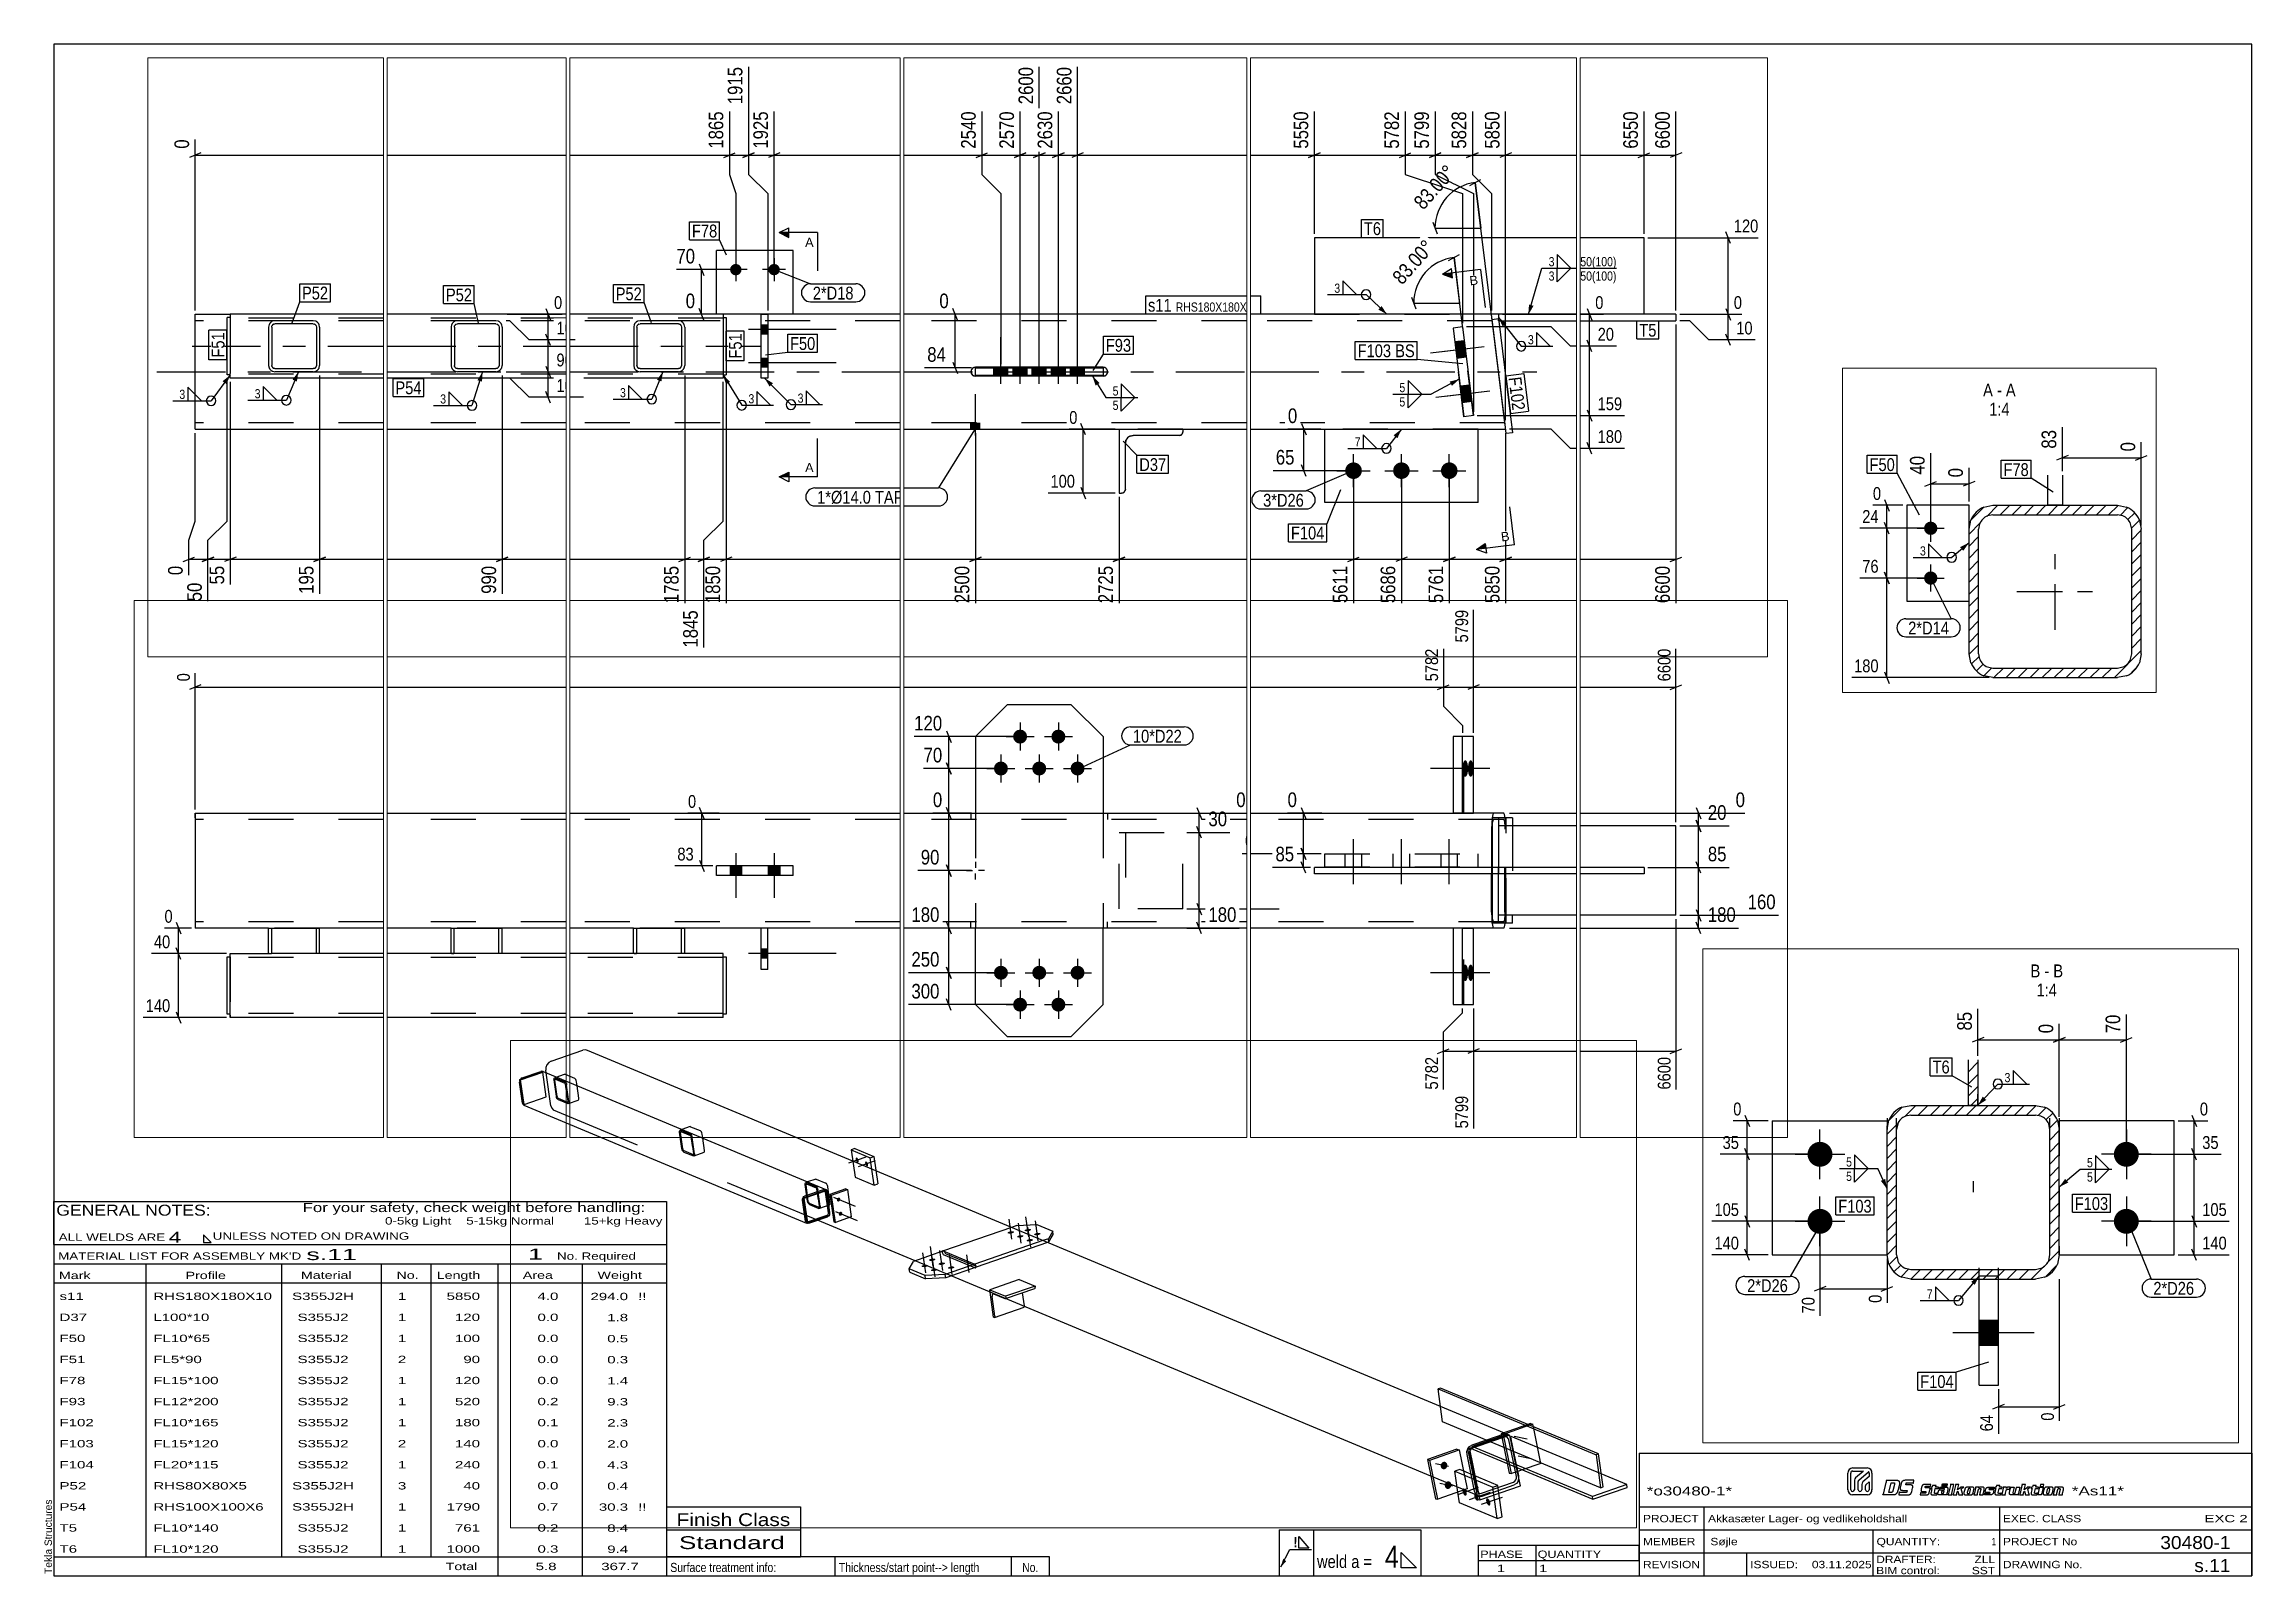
# Paper-space layout 'Layout1' of a CAD drawing. Header units: millimetres. Extents: x 2 to 579, y 5 to 405.
# The model-space entities are those that its viewports show. They can reach past a viewport. Long polylines and large blocks are cut down to what shows.
import ezdxf

# ---------------------------------------------------------------- set-up
doc = ezdxf.new("R2010")
doc.units = ezdxf.units.MM
doc.linetypes.add('DXK_LINE_DOT2', pattern=[3.9198, 1.9599, -1.9599])
doc.linetypes.add('DXK_LINE_DOT3', pattern=[5.9187, 2.979, -0.9799, 0.9799, -0.9799])
for name, color, linetype in [('GRAPHICAL_OBJECTS', 7, 'Continuous'), ('MÅLSÆTNING', 7, 'Continuous'), ('STÅL', 7, 'Continuous'), ('TEKST', 7, 'Continuous')]:
    doc.layers.add(name, color=color, linetype=linetype)
doc.layers.add('Viewport layer', color=7, linetype='Continuous', plot=False)
doc.styles.add('Arial', font='ARIAL.TTF', dxfattribs={"height": 0.2})
doc.styles.add('Arial Narrow', font='ARIALN.TTF', dxfattribs={"height": 0.2})
doc.styles.add('Arial Narrow Bold', font='ARIALNB.TTF', dxfattribs={"height": 0.2})
doc.styles.add('Arial Rounded MT Bold', font='ARLRDBD.TTF', dxfattribs={"height": 0.2})
doc.styles.add('IDAutomationHC39M', font='IDAUTOMATIONHC39M.TTF', dxfattribs={"height": 0.2})

psp = doc.layouts.get("Layout1")

# ---------------------------------------------------------------- texts
at = {"layer": 'GRAPHICAL_OBJECTS', "color": 7}
for s, height, style, width, p in [('GENERAL NOTES:', 2.8633, 'Arial Narrow', 1.4, (5.65, 99.06)), ('ALL WELDS ARE', 1.9089, 'Arial Narrow', 1.6, (6.29, 92.5)), ('UNLESS NOTED ON DRAWING', 1.9089, 'Arial Narrow', 1.6, (46.52, 92.78)), ("MATERIAL LIST FOR ASSEMBLY MK'D", 1.9089, 'Arial Narrow', 1.6, (6.15, 87.56)), ('s.11', 2.912, 'Arial Rounded MT Bold', 1.794707, (70.97, 87.47)), ('1', 2.91, 'Arial Rounded MT Bold', 1.794707, (128.86, 87.56)), ('No. Required', 1.9089, 'Arial Narrow', 1.6, (136.41, 87.56)), ('Mark', 1.909, 'Arial Narrow', 1.7, (6.34, 82.5)), ('Profile', 1.909, 'Arial Narrow', 1.7, (39.41, 82.5)), ('Material', 1.909, 'Arial Narrow', 1.7, (69.54, 82.56)), ('No.', 1.909, 'Arial Narrow', 1.7, (94.5, 82.56)), ('Length', 1.909, 'Arial Narrow', 1.7, (105, 82.56)), ('Area', 1.909, 'Arial Narrow', 1.7, (127.5, 82.56)), ('Weight', 1.909, 'Arial Narrow', 1.7, (147, 82.56)), ('PHASE', 1.909, 'Arial Narrow', 1.5, (377.5, 9.69)), ('QUANTITY', 1.909, 'Arial Narrow', 1.5, (392.5, 9.69))]:
    psp.add_text(s, height=height, dxfattribs=dict(at, style=style, width=width)).set_placement(p)
at = {"layer": 'GRAPHICAL_OBJECTS', "color": 7, "linetype": 'Continuous'}
for s, height, style, width, p in [('For your safety, check weight before handling:  ', 2.3861, 'Arial Narrow', 1.6, (70, 100)), ('0-5kg Light    5-15kg Normal        15+kg Heavy', 1.9089, 'Arial Narrow', 1.6, (91.5, 96.75)), ('4', 2.86, 'Arial Narrow', 1.794707, (35, 92)), ('s11', 1.909, 'Arial Narrow', 1.794707, (6.5, 77.06)), ('RHS180X180X10', 1.9089, 'Arial Narrow', 1.794707, (31, 77.06)), ('S355J2H', 1.909, 'Arial Narrow', 1.794707, (67.24, 77.06)), ('1', 1.91, 'Arial Narrow', 1.794707, (94.86, 77.06)), ('5850', 1.909, 'Arial Narrow', 1.794707, (107.58, 77.06)), ('4.0', 1.909, 'Arial Narrow', 1.794707, (131.32, 77.06)), ('294.0', 1.909, 'Arial Narrow', 1.794707, (145.15, 77)), ('!!', 1.909, 'Arial Narrow', 1.794707, (157.6, 77)), ('D37', 1.909, 'Arial Narrow', 1.794707, (6.5, 71.56)), ('L100*10', 1.909, 'Arial Narrow', 1.794707, (31, 71.56)), ('S355J2', 1.909, 'Arial Narrow', 1.794707, (68.66, 71.56)), ('1', 1.91, 'Arial Narrow', 1.794707, (94.86, 71.56)), ('120', 1.909, 'Arial Narrow', 1.794707, (109.77, 71.56)), ('0.0', 1.909, 'Arial Narrow', 1.794707, (131.32, 71.56)), ('1.8', 1.909, 'Arial Narrow', 1.794707, (149.53, 71.5)), ('F50', 1.909, 'Arial Narrow', 1.794707, (6.5, 66.06)), ('FL10*65', 1.909, 'Arial Narrow', 1.794707, (31, 66.06)), ('S355J2', 1.909, 'Arial Narrow', 1.794707, (68.66, 66.06)), ('1', 1.91, 'Arial Narrow', 1.794707, (94.86, 66.06)), ('100', 1.909, 'Arial Narrow', 1.794707, (109.77, 66.06)), ('0.0', 1.909, 'Arial Narrow', 1.794707, (131.32, 66.06)), ('0.5', 1.909, 'Arial Narrow', 1.794707, (149.53, 66)), ('F51', 1.909, 'Arial Narrow', 1.794707, (6.5, 60.56)), ('FL5*90', 1.909, 'Arial Narrow', 1.794707, (31, 60.56)), ('S355J2', 1.909, 'Arial Narrow', 1.794707, (68.66, 60.56)), ('2', 1.91, 'Arial Narrow', 1.794707, (94.86, 60.56)), ('90', 1.909, 'Arial Narrow', 1.794707, (111.96, 60.56)), ('0.0', 1.909, 'Arial Narrow', 1.794707, (131.32, 60.56)), ('0.3', 1.909, 'Arial Narrow', 1.794707, (149.53, 60.5)), ('F78', 1.909, 'Arial Narrow', 1.794707, (6.5, 55.06)), ('FL15*100', 1.909, 'Arial Narrow', 1.794707, (31, 55.06)), ('S355J2', 1.909, 'Arial Narrow', 1.794707, (68.66, 55.06)), ('1', 1.91, 'Arial Narrow', 1.794707, (94.86, 55.06)), ('120', 1.909, 'Arial Narrow', 1.794707, (109.77, 55.06)), ('0.0', 1.909, 'Arial Narrow', 1.794707, (131.32, 55.06)), ('1.4', 1.909, 'Arial Narrow', 1.794707, (149.53, 55)), ('F93', 1.909, 'Arial Narrow', 1.794707, (6.5, 49.56)), ('FL12*200', 1.909, 'Arial Narrow', 1.794707, (31, 49.56)), ('S355J2', 1.909, 'Arial Narrow', 1.794707, (68.66, 49.56)), ('1', 1.91, 'Arial Narrow', 1.794707, (94.86, 49.56)), ('520', 1.909, 'Arial Narrow', 1.794707, (109.77, 49.56)), ('0.2', 1.909, 'Arial Narrow', 1.794707, (131.32, 49.56)), ('9.3', 1.909, 'Arial Narrow', 1.794707, (149.53, 49.5)), ('F102', 1.909, 'Arial Narrow', 1.794707, (6.5, 44.06)), ('F103', 1.909, 'Arial Narrow', 1.794707, (6.5, 38.56)), ('FL10*165', 1.909, 'Arial Narrow', 1.794707, (31, 44.06)), ('FL15*120', 1.909, 'Arial Narrow', 1.794707, (31, 38.56)), ('S355J2', 1.909, 'Arial Narrow', 1.794707, (68.66, 44.06)), ('S355J2', 1.909, 'Arial Narrow', 1.794707, (68.66, 38.56)), ('2', 1.91, 'Arial Narrow', 1.794707, (94.86, 38.56)), ('1', 1.91, 'Arial Narrow', 1.794707, (94.86, 44.06)), ('180', 1.909, 'Arial Narrow', 1.794707, (109.77, 44.06)), ('140', 1.909, 'Arial Narrow', 1.794707, (109.77, 38.56)), ('0.1', 1.909, 'Arial Narrow', 1.794707, (131.32, 44.06)), ('0.0', 1.909, 'Arial Narrow', 1.794707, (131.32, 38.56)), ('2.3', 1.909, 'Arial Narrow', 1.794707, (149.53, 44)), ('2.0', 1.909, 'Arial Narrow', 1.794707, (149.53, 38.5)), ('F104', 1.909, 'Arial Narrow', 1.794707, (6.5, 33.06)), ('FL20*115', 1.909, 'Arial Narrow', 1.794707, (31, 33.06)), ('S355J2', 1.909, 'Arial Narrow', 1.794707, (68.66, 33.06)), ('1', 1.91, 'Arial Narrow', 1.794707, (94.86, 33.06)), ('240', 1.909, 'Arial Narrow', 1.794707, (109.77, 33.06)), ('0.1', 1.909, 'Arial Narrow', 1.794707, (131.32, 33.06)), ('4.3', 1.909, 'Arial Narrow', 1.794707, (149.53, 33)), ('P52', 1.909, 'Arial Narrow', 1.794707, (6.5, 27.56)), ('RHS80X80X5', 1.909, 'Arial Narrow', 1.794707, (31, 27.56)), ('S355J2H', 1.909, 'Arial Narrow', 1.794707, (67.24, 27.56)), ('3', 1.91, 'Arial Narrow', 1.794707, (94.86, 27.56)), ('40', 1.909, 'Arial Narrow', 1.794707, (111.96, 27.56)), ('0.0', 1.909, 'Arial Narrow', 1.794707, (131.32, 27.56)), ('0.4', 1.909, 'Arial Narrow', 1.794707, (149.53, 27.5)), ('P54', 1.909, 'Arial Narrow', 1.794707, (6.5, 22.06)), ('RHS100X100X6', 1.9089, 'Arial Narrow', 1.794707, (31, 22.06)), ('S355J2H', 1.909, 'Arial Narrow', 1.794707, (67.24, 22.06)), ('1', 1.91, 'Arial Narrow', 1.794707, (94.86, 22.06)), ('1790', 1.909, 'Arial Narrow', 1.794707, (107.58, 22.06)), ('0.7', 1.909, 'Arial Narrow', 1.794707, (131.32, 22.06)), ('30.3', 1.909, 'Arial Narrow', 1.794707, (147.34, 22)), ('!!', 1.909, 'Arial Narrow', 1.794707, (157.6, 22)), ('*o30480-1*', 2.333, 'IDAutomationHC39M', 1.425378, (421, 26)), ('*As11*', 2.333, 'IDAutomationHC39M', 1.425378, (532, 26.01)), ('T5', 1.909, 'Arial Narrow', 1.794707, (6.5, 16.56)), ('FL10*140', 1.909, 'Arial Narrow', 1.794707, (31, 16.56)), ('S355J2', 1.909, 'Arial Narrow', 1.794707, (68.66, 16.56)), ('1', 1.91, 'Arial Narrow', 1.794707, (94.86, 16.56)), ('761', 1.909, 'Arial Narrow', 1.794707, (109.77, 16.56)), ('0.2', 1.909, 'Arial Narrow', 1.794707, (131.32, 16.56)), ('8.4', 1.909, 'Arial Narrow', 1.794707, (149.53, 16.5)), ('Finish Class', 3.3405, 'Arial Narrow', 1.425378, (167.62, 18)), ('PROJECT', 1.909, 'Arial Narrow', 1.425378, (420, 19)), ('Akkasæter Lager- og vedlikeholdshall', 1.9089, 'Arial Narrow', 1.425378, (437, 19)), ('EXEC. CLASS', 1.9089, 'Arial Narrow', 1.425378, (514, 19)), ('EXC 2', 1.909, 'Arial Narrow', 1.780292, (566.64, 19)), ('T6', 1.909, 'Arial Narrow', 1.794707, (6.5, 11.06)), ('FL10*120', 1.909, 'Arial Narrow', 1.794707, (31, 11.06)), ('S355J2', 1.909, 'Arial Narrow', 1.794707, (68.66, 11.06)), ('1', 1.91, 'Arial Narrow', 1.794707, (94.86, 11.06)), ('1000', 1.909, 'Arial Narrow', 1.794707, (107.58, 11.06)), ('0.3', 1.909, 'Arial Narrow', 1.794707, (131.32, 11.06)), ('9.4', 1.909, 'Arial Narrow', 1.794707, (149.53, 11)), ('Standard', 3.34, 'Arial Narrow', 1.780292, (168.26, 12)), ('MEMBER', 1.909, 'Arial Narrow', 1.425378, (420, 13)), ('Søjle', 1.909, 'Arial Narrow', 1.42538, (437.61, 13)), ('QUANTITY:', 1.909, 'Arial Narrow', 1.425378, (481, 13)), ('PROJECT No', 1.909, 'Arial Narrow', 1.425378, (514, 13)), ('30480-1', 3.397, 'Arial Rounded MT Bold', 1.1, (555.09, 12)), ('Total', 1.909, 'Arial Narrow', 1.7, (107.33, 6.5)), ('5.8', 1.909, 'Arial Narrow', 1.794707, (130.83, 6.5)), ('367.7', 1.909, 'Arial Narrow', 1.794707, (147.96, 6.5)), ('1', 1.91, 'Arial Narrow', 1.794707, (381.82, 6)), ('1', 1.91, 'Arial Narrow', 1.794707, (392.86, 6)), ('REVISION', 1.909, 'Arial Narrow', 1.425378, (420, 7)), ('ISSUED:', 1.909, 'Arial Narrow', 1.425378, (448, 7)), ('03.11.2025', 1.909, 'Arial Narrow', 1.425378, (464.11, 7)), ('DRAFTER:', 1.909, 'Arial Narrow', 1.425378, (480.91, 8.35)), ('BIM control:', 1.9089, 'Arial Narrow', 1.425378, (480.9, 5.44)), ('SST', 1.909, 'Arial Narrow', 1.425378, (505.88, 5.43)), ('ZLL', 1.909, 'Arial Narrow', 1.425378, (506.58, 8.35)), ('DRAWING No.', 1.9089, 'Arial Narrow', 1.425378, (514, 7)), ('s.11', 3.397, 'Arial Rounded MT Bold', 1.1, (563.96, 6))]:
    psp.add_text(s, height=height, dxfattribs=dict(at, style=style, width=width)).set_placement(p)
at = {"layer": 'GRAPHICAL_OBJECTS', "color": 174, "linetype": 'Continuous', "style": 'Arial'}
psp.add_text('Tekla Structures', height=1.9102, rotation=90, dxfattribs=at).set_placement((4.5, 5.5))
at = {"layer": 'GRAPHICAL_OBJECTS', "color": 2, "linetype": 'Continuous', "style": 'Arial Narrow Bold', "width": 0.99921}
psp.add_text('!', height=2.73, dxfattribs=at).set_placement((328.73, 12.42))
at = {"layer": 'GRAPHICAL_OBJECTS', "color": 7, "linetype": 'Continuous', "style": 'Arial Narrow'}
for s, height, p in [('4', 5.73, (352.61, 7.11)), ('1', 1.91, (511.03, 13)), ('Surface treatment info:', 2.3861, (166, 6)), ('Thickness/start point--> length', 2.3861, (210, 6)), ('weld a =', 3.34, (334.88, 7.06))]:
    psp.add_text(s, height=height, dxfattribs=at).set_placement(p)
at = {"layer": 'GRAPHICAL_OBJECTS', "color": 7, "style": 'Arial Narrow'}
psp.add_text('No.', height=2.386, dxfattribs=at).set_placement((257.87, 6))

msp = doc.modelspace()

# ---------------------------------------------------------------- hatches: boundary and pattern name
at = {"layer": 'STÅL', "linetype": 'Continuous'}
for points in [[(1180.8, 1250.1), (1181.3, 1248.3), (1181.7, 1246.5), (1181.8, 1244.8), (1181.7, 1243.3), (1181.4, 1242), (1180.8, 1241), (1180.2, 1240.4), (1179.3, 1240.1), (1178.4, 1240.2), (1177.4, 1240.6), (1176.3, 1241.4), (1175.3, 1242.6), (1174.4, 1244), (1173.5, 1245.6), (1172.8, 1247.3), (1172.3, 1249.1), (1172, 1250.9), (1171.8, 1252.6), (1171.9, 1254.1), (1172.2, 1255.3), (1172.8, 1256.3), (1173.4, 1257), (1174.3, 1257.3), (1175.2, 1257.2), (1176.2, 1256.7), (1177.3, 1255.9), (1178.3, 1254.8), (1179.3, 1253.4), (1180.1, 1251.8)], [(1213, 1236.6), (1213.5, 1234.8), (1213.8, 1233.1), (1214, 1231.4), (1213.9, 1229.9), (1213.5, 1228.6), (1213, 1227.6), (1212.3, 1226.9), (1211.5, 1226.7), (1210.6, 1226.7), (1209.5, 1227.2), (1208.5, 1228), (1207.5, 1229.1), (1206.5, 1230.5), (1205.7, 1232.1), (1205, 1233.9), (1204.5, 1235.7), (1204.1, 1237.4), (1204, 1239.1), (1204.1, 1240.6), (1204.4, 1241.9), (1204.9, 1242.9), (1205.6, 1243.6), (1206.5, 1243.9), (1207.4, 1243.8), (1208.4, 1243.3), (1209.5, 1242.5), (1210.5, 1241.4), (1211.4, 1240), (1212.3, 1238.4)], [(1108.5, 1116.7), (1109.2, 1118), (1110.1, 1119.1), (1111.1, 1120.1), (1112.3, 1120.8), (1113.5, 1121.2), (1114.7, 1121.3), (1115.9, 1121.2), (1117, 1120.7), (1118, 1120), (1118.7, 1119), (1119.3, 1117.8), (1119.6, 1116.5), (1119.7, 1115.1), (1119.5, 1113.7), (1119, 1112.3), (1118.4, 1111), (1117.5, 1109.9), (1116.4, 1108.9), (1115.3, 1108.2), (1114.1, 1107.8), (1112.8, 1107.7), (1111.6, 1107.9), (1110.5, 1108.3), (1109.6, 1109), (1108.8, 1110), (1108.3, 1111.2), (1107.9, 1112.5), (1107.9, 1113.9), (1108.1, 1115.3)], [(1115.3, 1068.3), (1116, 1069.6), (1116.9, 1070.8), (1117.9, 1071.7), (1119.1, 1072.4), (1120.3, 1072.8), (1121.5, 1072.9), (1122.7, 1072.8), (1123.8, 1072.3), (1124.8, 1071.6), (1125.5, 1070.6), (1126.1, 1069.5), (1126.4, 1068.1), (1126.5, 1066.7), (1126.3, 1065.3), (1125.8, 1063.9), (1125.2, 1062.6), (1124.3, 1061.5), (1123.2, 1060.6), (1122.1, 1059.9), (1120.9, 1059.4), (1119.6, 1059.3), (1118.4, 1059.5), (1117.3, 1059.9), (1116.4, 1060.7), (1115.6, 1061.6), (1115.1, 1062.8), (1114.7, 1064.1), (1114.7, 1065.5), (1114.9, 1066.9)], [(1756.9, 1007), (1754.7, 1006.7), (1752.5, 1006.7), (1750.4, 1006.8), (1748.7, 1007.1), (1747.3, 1007.5), (1746.2, 1008.1), (1745.6, 1008.8), (1745.5, 1009.6), (1745.9, 1010.4), (1746.7, 1011.2), (1748, 1012), (1749.6, 1012.8), (1751.5, 1013.5), (1753.6, 1014), (1755.9, 1014.4), (1758.2, 1014.7), (1760.4, 1014.7), (1762.4, 1014.6), (1764.2, 1014.3), (1765.6, 1013.9), (1766.6, 1013.3), (1767.2, 1012.6), (1767.3, 1011.8), (1766.9, 1011), (1766.1, 1010.2), (1764.9, 1009.3), (1763.3, 1008.6), (1761.3, 1007.9), (1759.2, 1007.4)], [(1699.2, 999.2), (1696.9, 998.9), (1694.7, 998.9), (1692.7, 999), (1690.9, 999.3), (1689.5, 999.7), (1688.4, 1000.3), (1687.9, 1001), (1687.8, 1001.8), (1688.1, 1002.6), (1688.9, 1003.4), (1690.2, 1004.3), (1691.8, 1005), (1693.7, 1005.7), (1695.9, 1006.2), (1698.1, 1006.6), (1700.4, 1006.9), (1702.6, 1006.9), (1704.6, 1006.8), (1706.4, 1006.5), (1707.8, 1006.1), (1708.8, 1005.5), (1709.4, 1004.8), (1709.5, 1004), (1709.2, 1003.2), (1708.3, 1002.4), (1707.1, 1001.6), (1705.5, 1000.8), (1703.6, 1000.1), (1701.4, 999.6)], [(1731.3, 985.8), (1729.1, 985.5), (1726.9, 985.5), (1724.8, 985.6), (1723.1, 985.9), (1721.7, 986.3), (1720.6, 986.9), (1720, 987.6), (1719.9, 988.4), (1720.3, 989.2), (1721.1, 990), (1722.4, 990.8), (1724, 991.6), (1725.9, 992.3), (1728, 992.8), (1730.3, 993.2), (1732.6, 993.5), (1734.8, 993.5), (1736.8, 993.4), (1738.6, 993.1), (1740, 992.7), (1741, 992.1), (1741.6, 991.4), (1741.7, 990.6), (1741.3, 989.8), (1740.5, 989), (1739.3, 988.1), (1737.7, 987.4), (1735.7, 986.7), (1733.6, 986.2)], [(1789.1, 993.5), (1786.9, 993.3), (1784.7, 993.2), (1782.6, 993.4), (1780.9, 993.6), (1779.4, 994.1), (1778.4, 994.7), (1777.8, 995.4), (1777.7, 996.1), (1778.1, 997), (1778.9, 997.8), (1780.2, 998.6), (1781.8, 999.4), (1783.7, 1000.1), (1785.8, 1000.6), (1788.1, 1001), (1790.4, 1001.2), (1792.6, 1001.3), (1794.6, 1001.2), (1796.4, 1000.9), (1797.8, 1000.5), (1798.8, 999.9), (1799.4, 999.2), (1799.5, 998.4), (1799.1, 997.6), (1798.3, 996.7), (1797.1, 995.9), (1795.4, 995.2), (1793.5, 994.5), (1791.4, 993.9)], [(1763.5, 972.3), (1761.3, 972.1), (1759.1, 972), (1757, 972.2), (1755.3, 972.4), (1753.8, 972.9), (1752.8, 973.5), (1752.2, 974.2), (1752.1, 974.9), (1752.5, 975.8), (1753.3, 976.6), (1754.6, 977.4), (1756.2, 978.2), (1758.1, 978.8), (1760.2, 979.4), (1762.5, 979.8), (1764.8, 980), (1767, 980.1), (1769, 980), (1770.8, 979.7), (1772.2, 979.3), (1773.2, 978.7), (1773.8, 978), (1773.9, 977.2), (1773.5, 976.4), (1772.7, 975.5), (1771.5, 974.7), (1769.8, 974), (1767.9, 973.3), (1765.8, 972.7)], [(1432.4, 906.4), (1430.1, 906.2), (1427.9, 906.1), (1425.8, 906.2), (1424.1, 906.5), (1422.7, 907), (1421.6, 907.5), (1421.1, 908.2), (1420.9, 909), (1421.3, 909.8), (1422.1, 910.7), (1423.4, 911.5), (1425, 912.3), (1426.9, 912.9), (1429.1, 913.5), (1431.3, 913.9), (1433.6, 914.1), (1435.8, 914.2), (1437.8, 914.1), (1439.6, 913.8), (1441, 913.3), (1442, 912.8), (1442.6, 912.1), (1442.7, 911.3), (1442.4, 910.5), (1441.5, 909.6), (1440.3, 908.8), (1438.7, 908), (1436.7, 907.4), (1434.6, 906.8)], [(1464.5, 893), (1462.3, 892.8), (1460.1, 892.7), (1458, 892.8), (1456.3, 893.1), (1454.8, 893.5), (1453.8, 894.1), (1453.2, 894.8), (1453.1, 895.6), (1453.5, 896.4), (1454.3, 897.3), (1455.6, 898.1), (1457.2, 898.8), (1459.1, 899.5), (1461.2, 900.1), (1463.5, 900.5), (1465.8, 900.7), (1468, 900.8), (1470, 900.6), (1471.8, 900.4), (1473.2, 899.9), (1474.2, 899.3), (1474.8, 898.6), (1474.9, 897.9), (1474.5, 897), (1473.7, 896.2), (1472.5, 895.4), (1470.8, 894.6), (1468.9, 893.9), (1466.8, 893.4)], [(1406.8, 885.2), (1404.5, 885), (1402.3, 884.9), (1400.3, 885), (1398.5, 885.3), (1397.1, 885.8), (1396, 886.3), (1395.5, 887), (1395.3, 887.8), (1395.7, 888.6), (1396.5, 889.5), (1397.8, 890.3), (1399.4, 891.1), (1401.3, 891.7), (1403.5, 892.3), (1405.7, 892.7), (1408, 892.9), (1410.2, 893), (1412.2, 892.9), (1414, 892.6), (1415.4, 892.1), (1416.4, 891.6), (1417, 890.9), (1417.1, 890.1), (1416.8, 889.3), (1415.9, 888.4), (1414.7, 887.6), (1413.1, 886.8), (1411.1, 886.2), (1409, 885.6)], [(1438.9, 871.8), (1436.7, 871.6), (1434.5, 871.5), (1432.4, 871.6), (1430.7, 871.9), (1429.2, 872.3), (1428.2, 872.9), (1427.6, 873.6), (1427.5, 874.4), (1427.9, 875.2), (1428.7, 876.1), (1430, 876.9), (1431.6, 877.6), (1433.5, 878.3), (1435.6, 878.8), (1437.9, 879.2), (1440.2, 879.5), (1442.4, 879.5), (1444.4, 879.4), (1446.2, 879.2), (1447.6, 878.7), (1448.6, 878.1), (1449.2, 877.4), (1449.3, 876.7), (1448.9, 875.8), (1448.1, 875), (1446.9, 874.2), (1445.2, 873.4), (1443.3, 872.7), (1441.2, 872.2)], [(1496.7, 879.6), (1494.4, 879.3), (1492.2, 879.3), (1490.2, 879.4), (1488.4, 879.7), (1487, 880.1), (1486, 880.7), (1485.4, 881.4), (1485.3, 882.2), (1485.7, 883), (1486.5, 883.8), (1487.7, 884.7), (1489.4, 885.4), (1491.3, 886.1), (1493.4, 886.6), (1495.7, 887), (1497.9, 887.3), (1500.1, 887.3), (1502.2, 887.2), (1503.9, 886.9), (1505.4, 886.5), (1506.4, 885.9), (1507, 885.2), (1507.1, 884.4), (1506.7, 883.6), (1505.9, 882.8), (1504.6, 882), (1503, 881.2), (1501.1, 880.5), (1499, 880)], [(25853.5, 639.3, -1), (25853.5, 617.3, -1)], [(25913.5, 639.3, -1), (25913.5, 617.3, -1)], [(39574.9, 606.6, -1), (39556.9, 606.6, -1)], [(39634.9, 606.6, -1), (39616.9, 606.6, -1)], [(25823.5, 589.3, -1), (25823.5, 567.3, -1)], [(25883.5, 589.3, -1), (25883.5, 567.3, -1)], [(25943.5, 589.3, -1), (25943.5, 567.3, -1)], [(29065.6, 578.3), (29065.7, 581), (29066, 583.6), (29066.4, 585.9), (29067, 587.9), (29067.8, 589.5), (29068.6, 590.6), (29069.5, 591.2), (29070.4, 591.2), (29071.3, 590.6), (29072.2, 589.5), (29072.9, 587.9), (29073.6, 585.9), (29074, 583.6), (29074.3, 581), (29074.4, 578.3), (29074.3, 575.6), (29074, 573), (29073.6, 570.6), (29072.9, 568.6), (29072.2, 567), (29071.3, 565.9), (29070.4, 565.3), (29069.5, 565.3), (29068.6, 565.9), (29067.8, 567), (29067, 568.6), (29066.4, 570.6), (29066, 573), (29065.7, 575.6)], [(29074.2, 578.3), (29074.3, 581), (29074.6, 583.6), (29075, 585.9), (29075.6, 587.9), (29076.4, 589.5), (29077.2, 590.6), (29078.1, 591.2), (29079, 591.2), (29079.8, 590.6), (29080.7, 589.5), (29081.4, 587.9), (29082, 585.9), (29082.5, 583.6), (29082.7, 581), (29082.8, 578.3), (29082.7, 575.6), (29082.5, 573), (29082, 570.6), (29081.4, 568.6), (29080.7, 567), (29079.8, 565.9), (29079, 565.3), (29078.1, 565.3), (29077.2, 565.9), (29076.4, 567), (29075.6, 568.6), (29075, 570.6), (29074.6, 573), (29074.3, 575.6)], [(39615.9, 505.6), (39615.9, 519.6), (39605.9, 519.6), (39605.9, 505.6)], [(43488.9, 469.3), (43485.8, 495.1), (43470.9, 493.3), (43474, 467.5)], [(39615.9, 453.6), (39615.9, 467.6), (39605.9, 467.6), (39605.9, 453.6)], [(40251.9, 452.6), (40229.9, 452.6), (40229.9, 440.6), (40251.9, 440.6)], [(40251.9, 452.6), (40229.9, 452.6), (40229.9, 440.6), (40251.9, 440.6)], [(40281.9, 452.6), (40259.9, 452.6), (40259.9, 440.6), (40281.9, 440.6)], [(40281.9, 452.6), (40259.9, 452.6), (40259.9, 440.6), (40281.9, 440.6)], [(40311.9, 452.6), (40289.9, 452.6), (40289.9, 440.6), (40311.9, 440.6)], [(40311.9, 452.6), (40289.9, 452.6), (40289.9, 440.6), (40311.9, 440.6)], [(40341.9, 452.6), (40319.9, 452.6), (40319.9, 440.6), (40341.9, 440.6)], [(40341.9, 452.6), (40319.9, 452.6), (40319.9, 440.6), (40341.9, 440.6)], [(40371.9, 452.6), (40349.9, 452.6), (40349.9, 440.6), (40371.9, 440.6)], [(40371.9, 452.6), (40349.9, 452.6), (40349.9, 440.6), (40371.9, 440.6)], [(25157.5, 425.8), (25139.5, 425.8), (25139.5, 410.8), (25157.5, 410.8)], [(25217.5, 425.8), (25199.5, 425.8), (25199.5, 410.8), (25217.5, 410.8)], [(43497.5, 399.8), (43494.3, 425.6), (43479.4, 423.8), (43482.6, 398)], [(40207.9, 366.6), (40193.9, 366.6), (40193.9, 356.6), (40207.9, 356.6)], [(15160, 314.5, -1), (15160, 288.5, -1)], [(15480, 288.5, -1), (15480, 314.5, -1)], [(43312.3, 304.6, -1), (43312.3, 278.6, -1)], [(43387.3, 304.6, -1), (43387.3, 278.6, -1)], [(43462.3, 304.6, -1), (43462.3, 278.6, -1)], [(25188.5, 295.3), (25188.5, 281.3), (25198.5, 281.3), (25198.5, 295.3)], [(25188.5, 295.3), (25188.5, 281.3), (25198.5, 281.3), (25198.5, 295.3)], [(25823.5, 269.3, -1), (25823.5, 247.3, -1)], [(25883.5, 269.3, -1), (25883.5, 247.3, -1)], [(25943.5, 269.3, -1), (25943.5, 247.3, -1)], [(29065.6, 258.3), (29065.7, 261), (29066, 263.6), (29066.4, 265.9), (29067, 267.9), (29067.8, 269.5), (29068.6, 270.6), (29069.5, 271.2), (29070.4, 271.2), (29071.3, 270.6), (29072.2, 269.5), (29072.9, 267.9), (29073.6, 265.9), (29074, 263.6), (29074.3, 261), (29074.4, 258.3), (29074.3, 255.6), (29074, 253), (29073.6, 250.6), (29072.9, 248.6), (29072.2, 247), (29071.3, 245.9), (29070.4, 245.3), (29069.5, 245.3), (29068.6, 245.9), (29067.8, 247), (29067, 248.6), (29066.4, 250.6), (29066, 253), (29065.7, 255.6)], [(29074.2, 258.3), (29074.3, 261), (29074.6, 263.6), (29075, 265.9), (29075.6, 267.9), (29076.4, 269.5), (29077.2, 270.6), (29078.1, 271.2), (29079, 271.2), (29079.8, 270.6), (29080.7, 269.5), (29081.4, 267.9), (29082, 265.9), (29082.5, 263.6), (29082.7, 261), (29082.8, 258.3), (29082.7, 255.6), (29082.5, 253), (29082, 250.6), (29081.4, 248.6), (29080.7, 247), (29079.8, 245.9), (29079, 245.3), (29078.1, 245.3), (29077.2, 245.9), (29076.4, 247), (29075.6, 248.6), (29075, 250.6), (29074.6, 253), (29074.3, 255.6)], [(15160, 244.5, -1), (15160, 218.5, -1)], [(15480, 218.5, -1), (15480, 244.5, -1)], [(3158.4, 213.7), (3159.2, 216.3), (3160.4, 218.7), (3162.1, 220.7), (3164, 222.4), (3166.1, 223.6), (3168.4, 224.2), (3170.8, 224.3), (3173, 223.8), (3175.1, 222.8), (3176.9, 221.3), (3178.4, 219.3), (3179.5, 217.1), (3180.2, 214.5), (3180.3, 211.8), (3180, 209.1), (3179.2, 206.5), (3178, 204.2), (3176.4, 202.1), (3174.5, 200.4), (3172.3, 199.3), (3170, 198.6), (3167.7, 198.5), (3165.4, 199), (3163.3, 200), (3161.5, 201.5), (3160, 203.5), (3158.9, 205.8), (3158.3, 208.3), (3158.1, 211)], [(25853.5, 219.3, -1), (25853.5, 197.3, -1)], [(25913.5, 219.3, -1), (25913.5, 197.3, -1)], [(9242.6, 178.6, -1), (9242.6, 164.6, -1)], [(3172.1, 147.1), (3172.9, 149.7), (3174.1, 152.1), (3175.7, 154.2), (3177.6, 155.8), (3179.8, 157), (3182.1, 157.7), (3184.4, 157.7), (3186.7, 157.3), (3188.8, 156.2), (3190.6, 154.7), (3192.1, 152.8), (3193.2, 150.5), (3193.8, 147.9), (3194, 145.3), (3193.7, 142.6), (3192.9, 140), (3191.7, 137.6), (3190.1, 135.5), (3188.1, 133.9), (3186, 132.7), (3183.7, 132), (3181.4, 132), (3179.1, 132.4), (3177, 133.5), (3175.2, 135), (3173.7, 136.9), (3172.6, 139.2), (3171.9, 141.8), (3171.8, 144.4)], [(3244.7, 123.4), (3245.4, 120.8), (3245.9, 118.2), (3246.1, 115.8), (3245.9, 113.6), (3245.5, 111.7), (3244.7, 110.3), (3243.7, 109.4), (3242.5, 108.9), (3241.2, 109.1), (3239.7, 109.7), (3238.2, 110.9), (3236.7, 112.5), (3235.4, 114.5), (3234.1, 116.8), (3233.1, 119.3), (3232.4, 121.9), (3231.9, 124.5), (3231.7, 126.9), (3231.9, 129.1), (3232.3, 131), (3233.1, 132.4), (3234, 133.4), (3235.3, 133.8), (3236.6, 133.7), (3238.1, 133), (3239.6, 131.8), (3241.1, 130.2), (3242.4, 128.2), (3243.7, 125.9)], [(3284.9, 106.6), (3285.7, 104), (3286.1, 101.4), (3286.3, 99), (3286.2, 96.8), (3285.7, 94.9), (3285, 93.5), (3284, 92.6), (3282.8, 92.2), (3281.4, 92.3), (3279.9, 92.9), (3278.4, 94.1), (3277, 95.7), (3275.6, 97.7), (3274.4, 100.1), (3273.4, 102.6), (3272.6, 105.2), (3272.1, 107.7), (3271.9, 110.2), (3272.1, 112.4), (3272.5, 114.2), (3273.3, 115.6), (3274.3, 116.6), (3275.5, 117), (3276.8, 116.9), (3278.3, 116.2), (3279.8, 115), (3281.3, 113.4), (3282.7, 111.4), (3283.9, 109.1)], [(9242.6, 126.6, -1), (9242.6, 112.6, -1)], [(15346.3, 102.3), (15346.3, 128.3), (15326.3, 128.3), (15326.3, 102.3)], [(3325.1, 89.8), (3325.9, 87.2), (3326.4, 84.6), (3326.5, 82.2), (3326.4, 80), (3325.9, 78.2), (3325.2, 76.7), (3324.2, 75.8), (3323, 75.4), (3321.6, 75.5), (3320.2, 76.2), (3318.7, 77.3), (3317.2, 79), (3315.8, 81), (3314.6, 83.3), (3313.6, 85.8), (3312.8, 88.4), (3312.3, 91), (3312.2, 93.4), (3312.3, 95.6), (3312.8, 97.4), (3313.5, 98.9), (3314.5, 99.8), (3315.7, 100.2), (3317.1, 100.1), (3318.5, 99.4), (3320, 98.3), (3321.5, 96.6), (3322.9, 94.6), (3324.1, 92.3)]]:
    msp.add_hatch(color=96, dxfattribs=at).paths.add_polyline_path(points)
h = msp.add_hatch(dxfattribs=at)
h.set_pattern_fill('', scale=2.8, style=0, pattern_type=0)
h.set_pattern_definition([(45, (15315.009, 400.1865), (-6.2862, 6.2862), [])])
h.paths.add_polyline_path([(15325, 400.2), (15315, 400.2), (15315, 352.6), (15325, 352.6)])
h = msp.add_hatch(dxfattribs=at)
h.set_pattern_fill('', scale=2.8, style=0, pattern_type=0)
h.set_pattern_definition([(45, (15408.106, 337.036), (-6.28618, 6.28618), [])])
h.paths.add_polyline_path([(15410, 327.4), (15408.1, 337), (15402.7, 345.2), (15394.6, 350.7), (15385, 352.6), (15255, 352.6), (15245.4, 350.7), (15237.3, 345.2), (15231.9, 337), (15230, 327.4), (15230, 196.4), (15231.9, 186.8), (15237.3, 178.6), (15245.4, 173.2), (15255, 171.2), (15385, 171.2), (15394.6, 173.2), (15402.7, 178.6), (15408.1, 186.8), (15410, 196.4)])
h.paths.add_polyline_path([(15398.9, 190.6), (15395.6, 185.7), (15390.7, 182.5), (15385, 181.3), (15255, 181.3), (15249.3, 182.5), (15244.4, 185.7), (15241.2, 190.6), (15240, 196.4), (15240, 327.4), (15241.2, 333.2), (15244.4, 338.1), (15249.3, 341.4), (15255, 342.5), (15385, 342.5), (15390.7, 341.4), (15395.6, 338.1), (15398.9, 333.2), (15400, 327.4), (15400, 196.4)])
h = msp.add_hatch(dxfattribs=at)
h.set_pattern_fill('', scale=2.8, style=0, pattern_type=0)
h.set_pattern_definition([(45, (9460.685, 180.167), (-6.28618, 6.28618), [])])
h.paths.add_polyline_path([(9462.6, 170.6), (9460.7, 180.2), (9455.3, 188.3), (9447.2, 193.7), (9437.6, 195.6), (9307.6, 195.6), (9298, 193.7), (9289.9, 188.3), (9284.5, 180.2), (9282.6, 170.6), (9282.6, 40.6), (9284.5, 31), (9289.9, 22.9), (9298, 17.5), (9307.6, 15.6), (9437.6, 15.6), (9447.2, 17.5), (9455.3, 22.9), (9460.7, 31), (9462.6, 40.6)])
h.paths.add_polyline_path([(9451.4, 34.9), (9448.2, 30), (9443.3, 26.7), (9437.6, 25.6), (9307.6, 25.6), (9301.8, 26.7), (9297, 30), (9293.7, 34.9), (9292.6, 40.6), (9292.6, 170.6), (9293.7, 176.3), (9297, 181.2), (9301.8, 184.5), (9307.6, 185.6), (9437.6, 185.6), (9443.3, 184.5), (9448.2, 181.2), (9451.4, 176.3), (9452.6, 170.6), (9452.6, 40.6)])
at = {"layer": 'TEKST', "linetype": 'Continuous'}
for color, points in [(30, [(39648.9, 664.7), (39648.9, 657.2), (39633.9, 664.7)]), (3, [(43356.3, 549.6), (43364.6, 536.6), (43351.1, 544.1)]), (3, [(43545.9, 517.5), (43539.6, 531.6), (43551.8, 522.1)]), (3, [(43594.3, 549.9), (43586.5, 536.6), (43587.1, 552)]), (3, [(37743.9, 431.8), (37755.9, 441.6), (37749.9, 427.3)]), (3, [(37853.3, 434.2), (37862.6, 446.6), (37860.2, 431.3)]), (3, [(38652.1, 433.4), (38660.2, 446.6), (38659.3, 431.1)]), (3, [(39442.4, 434.1), (39451.6, 446.6), (39449.4, 431.3)]), (3, [(39550.6, 426.8), (39545.9, 441.6), (39556.9, 430.8)]), (3, [(40389.1, 424.9), (40384.3, 439.6), (40395.5, 428.9)]), (3, [(40389.1, 424.9), (40384.3, 439.6), (40395.5, 428.9)]), (3, [(39618.9, 423.3), (39611, 436.6), (39624.2, 428.6)]), (3, [(43463, 431.3), (43478, 434.9), (43466.5, 424.6)]), (3, [(15333.7, 358.3), (15325, 352.7), (15330, 361.7)]), (3, [(43375.1, 347.1), (43387.3, 356.6), (43381, 342.4)]), (30, [(39648.9, 289.3), (39648.9, 281.8), (39633.9, 281.8)]), (3, [(15228.1, 275.7), (15230, 265.6), (15223.6, 273.7)]), (3, [(15317.9, 168.3), (15326.3, 174.4), (15321.7, 165.1)]), (30, [(43518.7, 177.5), (43519.6, 170.1), (43504.7, 168.2)]), (3, [(9273.3, 151.9), (9282.6, 156.5), (9276.6, 148.1)])]:
    msp.add_hatch(color=color, dxfattribs=at).paths.add_polyline_path(points)

# ---------------------------------------------------------------- linework, layer by layer
at = {"layer": 'MÅLSÆTNING', "color": 7, "linetype": 'Continuous'}
for p, q in [((39585.9, 924.2), (39585.9, 755.9)), ((40300.9, 458.6), (40300.9, 924.2)), ((40360.9, 458.6), (40360.9, 924.2)), ((39555.9, 854.6), (39555.9, 755.9)), ((39625.9, 612.6), (39625.9, 854.6)), ((39625.9, 612.6), (39625.9, 854.6)), ((40210.9, 854.6), (40210.9, 755.9)), ((40210.9, 854.6), (40210.9, 755.9)), ((40270.9, 458.6), (40270.9, 854.6)), ((40330.9, 458.6), (40330.9, 854.6)), ((43250.9, 662.6), (43250.9, 854.6)), ((43250.9, 662.6), (43250.9, 854.6)), ((43498.5, 854.6), (43498.5, 755.9)), ((43498.5, 854.6), (43498.5, 755.9)), ((43550.6, 370.7), (43550.6, 854.6)), ((43550.6, 370.7), (43550.6, 854.6)), ((44250.9, 662.6), (44250.9, 854.6)), ((44250.9, 662.6), (44250.9, 854.6)), ((44300.9, 542.6), (44300.9, 854.6)), ((29082.8, 634.3), (29082.8, 826.9)), ((37700.9, 542.6), (37700.9, 810.7)), ((37709.9, 789.5), (37691.9, 782.3)), ((37700.9, 785.9), (39555.9, 785.9)), ((39546.9, 782.3), (39564.9, 789.5)), ((39546.9, 782.3), (39564.9, 789.5)), ((39576.9, 782.3), (39594.9, 789.5)), ((39585.9, 785.9), (39625.9, 785.9)), ((39634.9, 789.5), (39616.9, 782.3)), ((39634.9, 789.5), (39616.9, 782.3)), ((39625.9, 785.9), (40210.9, 785.9)), ((40201.9, 782.3), (40219.9, 789.5)), ((40201.9, 782.3), (40219.9, 789.5)), ((40210.9, 785.9), (40270.9, 785.9)), ((40261.9, 782.3), (40279.9, 789.5)), ((40279.9, 789.5), (40261.9, 782.3)), ((40270.9, 785.9), (40300.9, 785.9)), ((40309.9, 789.5), (40291.9, 782.3)), ((40291.9, 782.3), (40309.9, 789.5)), ((40300.9, 785.9), (40330.9, 785.9)), ((40339.9, 789.5), (40321.9, 782.3)), ((40369.9, 789.5), (40351.9, 782.3)), ((40369.9, 789.5), (40351.9, 782.3)), ((40360.9, 785.9), (43250.9, 785.9)), ((43259.9, 789.5), (43241.9, 782.3)), ((43241.9, 782.3), (43259.9, 789.5)), ((43498.5, 785.9), (43550.6, 785.9)), ((43559.6, 789.5), (43541.6, 782.3)), ((43559.6, 789.5), (43541.6, 782.3)), ((43550.6, 785.9), (44250.9, 785.9)), ((44241.9, 782.3), (44259.9, 789.5)), ((44250.9, 785.9), (44300.9, 785.9)), ((44309.9, 789.5), (44291.9, 782.3)), ((29035.7, 766), (29035.7, 675.9)), ((29035.7, 766), (29035.7, 675.9)), ((29883.5, 494.3), (29883.5, 766)), ((39555.9, 755.9), (39565.9, 725.9)), ((39555.9, 755.9), (39565.9, 725.9)), ((39585.9, 755.9), (39615.9, 725.9)), ((39585.9, 755.9), (39615.9, 725.9)), ((40210.9, 755.9), (40240.9, 725.9)), ((40210.9, 755.9), (40240.9, 725.9)), ((43494.7, 738.6), (43511.6, 747.9)), ((43498.5, 755.9), (43528.5, 725.9)), ((43498.5, 755.9), (43528.5, 725.9)), ((43549.9, 362.5), (43503.1, 743.3)), ((43503.1, 743.3), (43511.9, 671.8)), ((23283.5, 514.3), (23283.5, 727.7)), ((39565.9, 725.9), (39565.9, 612.6)), ((39565.9, 725.9), (39565.9, 612.6)), ((39615.9, 725.9), (39615.9, 542.6)), ((39615.9, 725.9), (39615.9, 542.6)), ((40240.9, 725.9), (40240.9, 458.6)), ((40240.9, 725.9), (40240.9, 458.6)), ((43500.1, 725.9), (43500.1, 384)), ((43500.1, 725.9), (43500.1, 384)), ((43528.5, 725.9), (43528.5, 542.6)), ((43528.5, 725.9), (43528.5, 542.6)), ((23292.5, 709.5), (23274.5, 702.3)), ((23283.5, 705.9), (29035.7, 705.9)), ((29026.7, 702.3), (29044.7, 709.5)), ((29026.7, 702.3), (29044.7, 709.5)), ((29035.7, 705.9), (29082.8, 705.9)), ((29091.8, 709.5), (29073.8, 702.3)), ((29091.8, 709.5), (29073.8, 702.3)), ((29082.8, 705.9), (29883.5, 705.9)), ((29874.5, 702.3), (29892.5, 709.5)), ((29035.7, 675.9), (29065.7, 645.9)), ((29035.7, 675.9), (29065.7, 645.9)), ((29065.7, 645.9), (29065.7, 634.3)), ((29065.7, 645.9), (29065.7, 634.3)), ((44256.9, 656.6), (44430, 656.6)), ((44386.2, 647.6), (44379, 665.6)), ((25847.5, 628.3), (25687.6, 628.3)), ((25738.1, 637.3), (25745.3, 619.3)), ((25741.7, 578.3), (25741.7, 628.3)), ((43461.2, 621.1), (43478.2, 630.5)), ((43483.4, 514.6), (43469.7, 625.8)), ((43469.7, 625.8), (43478.5, 554.3)), ((39559.9, 606.6), (39472.8, 606.6)), ((39508.7, 615.6), (39515.9, 597.6)), ((39512.3, 536.6), (39512.3, 606.6)), ((25817.5, 578.3), (25702.3, 578.3)), ((25817.5, 578.3), (25702.3, 578.3)), ((25745.3, 569.3), (25738.1, 587.3)), ((25738.1, 587.3), (25745.3, 569.3)), ((43402.9, 563.3), (43410.1, 545.3)), ((43406.5, 554.3), (43478.5, 554.3)), ((39529.9, 536.6), (39487.4, 536.6)), ((39515.9, 527.6), (39508.7, 545.6)), ((40194.9, 536.6), (40144.4, 536.6)), ((40172.9, 527.6), (40165.7, 545.6)), ((40169.3, 452.6), (40169.3, 536.6)), ((43545.6, 536.6), (44187.3, 536.6)), ((44161.9, 545.6), (44169.1, 527.6)), ((44165.5, 486.9), (44165.5, 536.6)), ((44306.9, 536.6), (44404.4, 536.6)), ((44379, 545.6), (44386.2, 527.6)), ((44382.6, 496.6), (44382.6, 536.6)), ((25122.5, 508.3), (25073.6, 508.3)), ((25099, 499.3), (25091.8, 517.3)), ((25095.4, 425.8), (25095.4, 508.3)), ((25777.5, 508.3), (25716.9, 508.3)), ((25745.3, 499.3), (25738.1, 517.3)), ((25741.7, 418.3), (25741.7, 508.3)), ((28845.2, 508.3), (28791.6, 508.3)), ((28812.8, 517.3), (28820, 499.3)), ((28816.4, 444.5), (28816.4, 508.3)), ((38703.1, 526.6), (38696.9, 526.6)), ((38703.1, 526.6), (38696.9, 526.6)), ((38733.1, 496.6), (38703.1, 526.6)), ((38733.1, 496.6), (38703.1, 526.6)), ((43622, 516.9), (43489.1, 516.9)), ((43622, 516.9), (43489.1, 516.9)), ((43652, 486.9), (43622, 516.9)), ((43652, 486.9), (43622, 516.9)), ((44300.9, 520.6), (44300.9, 84)), ((44322.6, 526.6), (44306.9, 526.6)), ((44352.6, 496.6), (44322.6, 526.6)), ((26137.6, 469.3), (26130.4, 487.3)), ((29889.5, 488.3), (29967.1, 488.3)), ((29915.3, 497.3), (29922.5, 479.3)), ((29918.9, 423.3), (29918.9, 488.3)), ((39314.3, 496.6), (38733.1, 496.6)), ((38766.7, 487.6), (38759.5, 505.6)), ((38763.1, 446.6), (38763.1, 496.6)), ((44207.7, 486.9), (43652, 486.9)), ((44207.7, 486.9), (43652, 486.9)), ((44169.1, 477.9), (44161.9, 495.9)), ((44169.1, 477.9), (44161.9, 495.9)), ((44165.5, 378), (44165.5, 486.9)), ((44424.8, 496.6), (44352.6, 496.6)), ((44386.2, 487.6), (44379, 505.6)), ((26114.5, 478.3), (26182.2, 478.3)), ((26134, 358.3), (26134, 478.3)), ((40165.7, 461.6), (40172.9, 443.6)), ((15325, 404.2), (15325, 453.3)), ((15480, 305.5), (15480, 447.4)), ((28844, 444.5), (26201.2, 444.5)), ((28844, 444.5), (26201.2, 444.5)), ((28820, 435.5), (28812.8, 453.5)), ((28812.8, 453.5), (28820, 435.5)), ((28816.4, 423.3), (28816.4, 444.5)), ((37895.9, 440.6), (37895.9, 98.6)), ((37895.9, 440.6), (37895.9, 98.6)), ((38690.9, 440.6), (38690.9, 98.6)), ((38696.9, 446.6), (39314.3, 446.6)), ((38696.9, 446.6), (39314.3, 446.6)), ((38759.5, 455.6), (38766.7, 437.6)), ((38759.5, 455.6), (38766.7, 437.6)), ((38763.1, 406.6), (38763.1, 446.6)), ((39485.9, 440.6), (39485.9, 84)), ((40194.9, 452.6), (40121.1, 452.6)), ((15331, 423.5), (15319, 418.7)), ((15325, 421.1), (15410, 421.1)), ((15416, 423.5), (15404, 418.7)), ((15404, 418.7), (15416, 423.5)), ((15410, 340.5), (15410, 437.7)), ((15410, 340.5), (15410, 437.7)), ((15410, 421.1), (15480, 421.1)), ((15474, 418.7), (15486, 423.5)), ((25112.5, 425.8), (25053.2, 425.8)), ((25091.8, 434.8), (25099, 416.8)), ((25777.5, 418.3), (25693.5, 418.3)), ((25777.5, 418.3), (25693.5, 418.3)), ((25738.1, 427.3), (25745.3, 409.3)), ((25745.3, 409.3), (25738.1, 427.3)), ((28827.5, 423.3), (28768.2, 423.3)), ((28820, 414.3), (28812.8, 432.3)), ((29839.5, 423.3), (29967.1, 423.3)), ((29839.5, 423.3), (29967.1, 423.3)), ((29922.5, 414.3), (29915.3, 432.3)), ((29922.5, 414.3), (29915.3, 432.3)), ((37750.9, 212.7), (37750.9, 435.6)), ((37750.9, 212.7), (37750.9, 435.6)), ((37755.9, 430.6), (37755.9, 113.3)), ((37755.9, 430.6), (37755.9, 113.3)), ((38703.1, 436.6), (38696.9, 436.6)), ((38733.1, 406.6), (38703.1, 436.6)), ((38766.7, 397.6), (38759.5, 415.6)), ((39545.9, 212.7), (39545.9, 430.6)), ((39545.9, 212.7), (39545.9, 430.6)), ((39550.9, 435.6), (39550.9, 84)), ((39550.9, 435.6), (39550.9, 84)), ((39327.1, 406.6), (38733.1, 406.6)), ((43506.1, 378), (44220.5, 378)), ((43506.1, 378), (44220.5, 378)), ((44161.9, 387), (44169.1, 369)), ((44161.9, 387), (44169.1, 369)), ((44165.5, 326.6), (44165.5, 378)), ((26114.5, 358.3), (28778.2, 358.3)), ((26114.5, 358.3), (28778.2, 358.3)), ((26130.4, 367.3), (26137.6, 349.3)), ((26130.4, 367.3), (26137.6, 349.3)), ((26134, 328.3), (26134, 358.3)), ((29889.5, 348.3), (30044.1, 348.3)), ((29915.3, 357.3), (29922.5, 339.3)), ((29918.9, 328.3), (29918.9, 348.3)), ((37700.9, 212.7), (37700.9, 350.6)), ((40200.9, 350.6), (40200.9, 84)), ((40200.9, 350.6), (40200.9, 84)), ((40419.9, 356.6), (40347.9, 356.6)), ((40373.3, 347.6), (40366.1, 365.6)), ((40369.7, 256.6), (40369.7, 356.6)), ((43261.3, 356.6), (43209.5, 356.6)), ((43230.7, 365.6), (43237.9, 347.6)), ((43234.3, 291.6), (43234.3, 356.6)), ((43550.6, 350.6), (43550.6, 84)), ((43550.6, 350.6), (43550.6, 84)), ((43622, 356.6), (43556.6, 356.6)), ((43652, 326.6), (43622, 356.6)), ((15106, 336.5), (15069.4, 336.5)), ((15081.5, 342.5), (15086.3, 330.5)), ((15083.9, 301.5), (15083.9, 336.5)), ((15534, 336.5), (15565.3, 336.5)), ((23277.5, 328.3), (23235.4, 328.3)), ((23253.6, 337.3), (23260.8, 319.3)), ((23257.2, 288.3), (23257.2, 328.3)), ((25777.5, 328.3), (25678.9, 328.3)), ((25738.1, 337.3), (25745.3, 319.3)), ((25741.7, 258.3), (25741.7, 328.3)), ((26114.5, 328.3), (26196.8, 328.3)), ((26137.6, 319.3), (26130.4, 337.3)), ((29139.3, 328.3), (29981.7, 328.3)), ((29883.5, 342.3), (29883.5, 75.3)), ((29922.5, 319.3), (29915.3, 337.3)), ((44220.5, 326.6), (43652, 326.6)), ((44169.1, 317.6), (44161.9, 335.6)), ((15156, 301.5), (15055.8, 301.5)), ((15156, 301.5), (15055.8, 301.5)), ((15086.3, 295.5), (15081.5, 307.5)), ((15086.3, 295.5), (15081.5, 307.5)), ((15484, 301.5), (15578.9, 301.5)), ((15553.2, 295.5), (15548.4, 307.5)), ((15550.8, 231.5), (15550.8, 301.5)), ((43237.9, 282.6), (43230.7, 300.6)), ((9380.1, 231.2), (9380.1, 277.3)), ((23332.5, 288.3), (23215, 288.3)), ((23332.5, 288.3), (23215, 288.3)), ((23260.8, 279.3), (23253.6, 297.3)), ((23260.8, 279.3), (23253.6, 297.3)), ((23257.2, 188.3), (23257.2, 288.3)), ((43306.3, 291.6), (43186.1, 291.6)), ((43312.3, 285.6), (43312.3, 84)), ((43312.3, 285.6), (43312.3, 84)), ((43387.3, 285.6), (43387.3, 84)), ((43387.3, 285.6), (43387.3, 84)), ((43462.3, 285.6), (43462.3, 84)), ((43462.3, 285.6), (43462.3, 84)), ((9462.6, 174.6), (9462.6, 261.7)), ((25817.5, 258.3), (25678.9, 258.3)), ((25817.5, 258.3), (25678.9, 258.3)), ((25745.3, 249.3), (25738.1, 267.3)), ((25738.1, 267.3), (25745.3, 249.3)), ((25741.7, 208.3), (25741.7, 258.3)), ((40419.9, 256.6), (40314.7, 256.6)), ((40366.1, 265.6), (40373.3, 247.6)), ((9242.6, 175.6), (9242.6, 250.2)), ((9282.6, 199.6), (9282.6, 234.6)), ((9386.1, 247.5), (9374.1, 242.7)), ((9380.1, 245.1), (9462.6, 245.1)), ((9456.6, 242.7), (9468.6, 247.5)), ((15156, 231.5), (15047.2, 231.5)), ((15081.5, 237.5), (15086.3, 225.5)), ((15083.9, 196.5), (15083.9, 231.5)), ((15484, 231.5), (15587.5, 231.5)), ((15484, 231.5), (15587.5, 231.5)), ((15548.4, 237.5), (15553.2, 225.5)), ((15548.4, 237.5), (15553.2, 225.5)), ((15550.8, 196.5), (15550.8, 231.5)), ((40425.9, 250.6), (40425.9, 84)), ((40425.9, 250.6), (40425.9, 84)), ((9236.6, 215.6), (9248.6, 220.4)), ((9242.6, 218), (9282.6, 218)), ((9288.6, 220.4), (9276.6, 215.6)), ((15160, 227.5), (15160, 132.7)), ((25847.5, 208.3), (25678.9, 208.3)), ((25745.3, 199.3), (25738.1, 217.3)), ((37690.9, 182.7), (37700.9, 212.7)), ((37720.9, 182.7), (37750.9, 212.7)), ((37720.9, 182.7), (37750.9, 212.7)), ((39515.9, 182.7), (39545.9, 212.7)), ((39515.9, 182.7), (39545.9, 212.7)), ((9213.6, 195.6), (9182.2, 195.6)), ((9194.4, 201.6), (9199.2, 189.6)), ((9196.8, 171.6), (9196.8, 195.6)), ((15106, 196.5), (15047.2, 196.5)), ((15086.3, 190.5), (15081.5, 202.5)), ((15230, 192.5), (15230, 146.3)), ((15534, 196.5), (15587.5, 196.5)), ((15553.2, 190.5), (15548.4, 202.5)), ((23332.5, 188.3), (23202.2, 188.3)), ((23253.6, 197.3), (23260.8, 179.3)), ((29035.7, 165.5), (29065.7, 195.5)), ((29065.7, 195.5), (29065.7, 202.3)), ((29082.8, 202.3), (29082.8, 14.4)), ((29082.8, 202.3), (29082.8, 14.4)), ((9238.6, 171.6), (9168.6, 171.6)), ((9238.6, 171.6), (9168.6, 171.6)), ((9199.2, 165.6), (9194.4, 177.6)), ((9199.2, 165.6), (9194.4, 177.6)), ((9196.8, 119.6), (9196.8, 171.6)), ((15166, 163.3), (15154, 158.5)), ((15224, 158.5), (15236, 163.3)), ((15410, 170.9), (15410, 23.2)), ((29035.7, 75.3), (29035.7, 165.5)), ((37690.9, 127.9), (37690.9, 182.7)), ((37720.9, 86.9), (37720.9, 182.7)), ((39515.9, 14.4), (39515.9, 182.7)), ((15160, 160.9), (15230, 160.9)), ((29026.7, 131.9), (29044.7, 139.1)), ((29091.8, 139.1), (29073.8, 131.9)), ((29091.8, 139.1), (29073.8, 131.9)), ((29874.5, 131.9), (29892.5, 139.1)), ((37681.9, 149.1), (37699.9, 156.3)), ((37711.9, 149.1), (37729.9, 156.3)), ((37720.9, 152.7), (37755.9, 152.7)), ((37764.9, 156.3), (37746.9, 149.1)), ((37764.9, 156.3), (37746.9, 149.1)), ((37755.9, 152.7), (37895.9, 152.7)), ((37904.9, 156.3), (37886.9, 149.1)), ((37886.9, 149.1), (37904.9, 156.3)), ((37895.9, 152.7), (38690.9, 152.7)), ((38681.9, 149.1), (38699.9, 156.3)), ((39476.9, 149.1), (39494.9, 156.3)), ((39476.9, 149.1), (39494.9, 156.3)), ((39506.9, 149.1), (39524.9, 156.3)), ((39515.9, 152.7), (39550.9, 152.7)), ((39559.9, 156.3), (39541.9, 149.1)), ((39559.9, 156.3), (39541.9, 149.1)), ((39550.9, 152.7), (40200.9, 152.7)), ((40209.9, 156.3), (40191.9, 149.1)), ((40191.9, 149.1), (40209.9, 156.3)), ((40200.9, 152.7), (40425.9, 152.7)), ((40434.9, 156.3), (40416.9, 149.1)), ((40416.9, 149.1), (40434.9, 156.3)), ((40425.9, 152.7), (43312.3, 152.7)), ((43303.3, 149.1), (43321.3, 156.3)), ((43303.3, 149.1), (43321.3, 156.3)), ((43312.3, 152.7), (43387.3, 152.7)), ((43396.3, 156.3), (43378.3, 149.1)), ((43396.3, 156.3), (43378.3, 149.1)), ((43387.3, 152.7), (43462.3, 152.7)), ((43471.3, 156.3), (43453.3, 149.1)), ((43453.3, 149.1), (43471.3, 156.3)), ((43462.3, 152.7), (43550.6, 152.7)), ((43559.6, 156.3), (43541.6, 149.1)), ((43541.6, 149.1), (43559.6, 156.3)), ((43550.6, 152.7), (44300.9, 152.7)), ((44291.9, 149.1), (44309.9, 156.3)), ((9238.6, 119.6), (9168.6, 119.6)), ((9238.6, 119.6), (9168.6, 119.6)), ((9194.4, 125.6), (9199.2, 113.6)), ((9199.2, 113.6), (9194.4, 125.6)), ((9196.8, 15.6), (9196.8, 119.6)), ((29035.7, 135.5), (29082.8, 135.5)), ((29082.8, 135.5), (29883.5, 135.5)), ((15346.3, 56.2), (15346.3, 9.6)), ((15352.3, 40.2), (15340.3, 35.4)), ((15346.3, 37.8), (15410, 37.8)), ((15404, 35.4), (15416, 40.2)), ((9303.6, 15.6), (9160.1, 15.6)), ((9194.4, 21.6), (9199.2, 9.6))]:
    msp.add_line(p, q, dxfattribs=at)
msp.add_arc((43478.5, 554.3), 72, 97, 180, dxfattribs=at)
at = {"layer": 'STÅL', "color": 2, "linetype": 'Continuous'}
for p, q in [((137.7, 1584.1), (246.1, 1621.8)), ((254.3, 1622.8), (246.1, 1621.8)), ((261.8, 1620.1), (254.3, 1622.8)), ((1162.2, 1244.5), (261.8, 1620.1)), ((123.9, 1572.2), (120.5, 1563.1)), ((130, 1579.6), (123.9, 1572.2)), ((137.7, 1584.1), (130, 1579.6)), ((39.6, 1527.5), (103, 1549.5)), ((107, 1550), (103, 1549.5)), ((110.5, 1548.7), (107, 1550)), ((110.5, 1548.7), (1070.6, 1148.2)), ((120.5, 1563.1), (120.1, 1553.6)), ((121.5, 1544.1), (120.1, 1553.6)), ((31.8, 1521.9), (33.7, 1522.6)), ((35.9, 1525.3), (33, 1521.7)), ((39.6, 1527.5), (35.9, 1525.3)), ((155.3, 1530), (183.3, 1539.8)), ((183.3, 1539.8), (185.2, 1539.6)), ((185.2, 1539.6), (217.4, 1526.2)), ((219.5, 1524.6), (217.4, 1526.2)), ((221.6, 1521.9), (219.5, 1524.6)), ((31.4, 1517.4), (31.2, 1512.8)), ((41.1, 1442.1), (31.2, 1512.8)), ((33, 1521.7), (31.4, 1517.4)), ((32.1, 1519.4), (31.8, 1521.9)), ((31.8, 1521.9), (32.9, 1521.4)), ((223.2, 1518.4), (221.6, 1521.9)), ((224.1, 1514.6), (223.2, 1518.4)), ((226.1, 1500.5), (224.1, 1514.6)), ((41.1, 1442.1), (42.5, 1438.1)), ((42.5, 1438.1), (45.2, 1435.2)), ((45.2, 1435.2), (1005.3, 1034.8)), ((609.7, 1361.9), (581.7, 1352.2)), ((609.7, 1361.9), (611.6, 1361.7)), ((611.6, 1361.7), (643.8, 1348.3)), ((646, 1346.8), (643.8, 1348.3)), ((648, 1344), (646, 1346.8)), ((649.6, 1340.5), (648, 1344)), ((650.5, 1336.8), (649.6, 1340.5)), ((652.5, 1322.6), (650.5, 1336.8)), ((1169.3, 1287.7), (1156.8, 1283.3)), ((1156.8, 1283.3), (1221.2, 1256.5)), ((1156.8, 1283.3), (1169.9, 1190.3)), ((1169.3, 1287.7), (1233.7, 1260.8)), ((1221.2, 1256.5), (1233.7, 1260.8)), ((1234.2, 1163.4), (1221.2, 1256.5)), ((1233.7, 1260.8), (1246.7, 1167.8)), ((3157.1, 412.4), (1240.5, 1211.9)), ((1036.1, 1184), (1008.1, 1174.3)), ((1036.1, 1184), (1038, 1183.9)), ((1038, 1183.9), (1070.2, 1170.5)), ((1169.9, 1190.3), (1234.2, 1163.4)), ((1072.4, 1168.9), (1070.2, 1170.5)), ((1074.4, 1166.2), (1072.4, 1168.9)), ((1076, 1162.6), (1074.4, 1166.2)), ((1076.9, 1158.9), (1076, 1162.6)), ((1084.7, 1103.1), (1076.9, 1158.9)), ((1234.2, 1163.4), (1246.7, 1167.8)), ((994.5, 1120.3), (1069.6, 1146.4)), ((997.2, 1119.2), (1072.3, 1145.3)), ((999.7, 1127), (1063.1, 1149)), ((1063.1, 1149), (1067, 1149.5)), ((1067, 1149.5), (1070.6, 1148.2)), ((1072.3, 1145.3), (1069.6, 1146.4)), ((1070.6, 1148.2), (1073.3, 1145.3)), ((1084, 1061.5), (1072.3, 1145.3)), ((1073.3, 1145.3), (1074.7, 1141.3)), ((1084.6, 1070.6), (1074.7, 1141.3)), ((1138.6, 1150.7), (1084.4, 1131.8)), ((1084.4, 1131.8), (1097.5, 1038.8)), ((1084.4, 1131.8), (1089.8, 1129.6)), ((1089.8, 1129.6), (1144, 1148.4)), ((1138.6, 1150.7), (1144, 1148.4)), ((1144, 1148.4), (1157.1, 1055.4)), ((991.3, 1112.4), (991.4, 1116.9)), ((1001.2, 1041.6), (991.3, 1112.4)), ((991.4, 1116.9), (993.1, 1121.3)), ((993.1, 1121.3), (996, 1124.8)), ((997.2, 1119.2), (994.5, 1120.3)), ((1006.3, 1036.6), (994.5, 1120.3)), ((996, 1124.8), (999.7, 1127)), ((1009, 1035.4), (997.2, 1119.2)), ((1102.9, 1036.5), (1089.8, 1129.6)), ((1082.6, 1095.9), (1081.1, 1095.3)), ((1082.6, 1095.9), (1084.1, 1097.2)), ((1084.1, 1097.2), (1084.8, 1099.7)), ((1084.8, 1099.7), (1084.7, 1103.1)), ((1009, 1035.4), (1084, 1061.5)), ((1082.1, 1060.9), (1079.9, 1058.2)), ((1083.7, 1064.1), (1084.4, 1066.1)), ((1084.4, 1066.1), (1084.6, 1070.6)), ((1002.6, 1037.6), (1001.2, 1041.6)), ((1012.8, 1033.9), (1076.2, 1056)), ((1373.3, 906.2), (1042.4, 1044.2)), ((1079.9, 1058.2), (1076.2, 1056)), ((1097.5, 1038.8), (1102.9, 1036.5)), ((1157.1, 1055.4), (1102.9, 1036.5)), ((1005.3, 1034.8), (1002.6, 1037.6)), ((1008.8, 1033.5), (1005.3, 1034.8)), ((1006.3, 1036.6), (1009, 1035.4)), ((1012.8, 1033.9), (1008.8, 1033.5)), ((1718.9, 1026.4), (1700.5, 1020)), ((1718.9, 1026.4), (1787.4, 1029.7)), ((1787.4, 1029.7), (1841, 1007.3)), ((1841, 1007.3), (1826.2, 981.6)), ((1827.7, 970.4), (1842.6, 996.1)), ((1842.6, 996.1), (1841, 1007.3)), ((1826.2, 981.6), (1807.8, 975.2)), ((1827.7, 970.4), (1823.1, 968.8)), ((1827.7, 970.4), (1826.2, 981.6)), ((1469.9, 939.8), (1368.7, 904.6)), ((1465.9, 938.4), (1466.2, 939.5)), ((1467.2, 940.4), (1466.2, 939.5)), ((1468.6, 940.3), (1467.2, 940.4)), ((1468.6, 940.3), (1575.9, 895.6)), ((1353.8, 878.9), (1368.7, 904.6)), ((1355.4, 867.8), (1353.8, 878.9)), ((1407.4, 856.6), (1353.8, 878.9)), ((1576.8, 894.9), (1476, 859.9)), ((1580.4, 884.5), (1477.5, 848.7)), ((1577.4, 894.5), (1575.9, 895.6)), ((1577.7, 882.6), (1576.4, 883.1)), ((1578.8, 892.6), (1577.4, 894.5)), ((1577.7, 882.6), (1579.1, 882.5)), ((1579.9, 890.1), (1578.8, 892.6)), ((1579.1, 882.5), (1580.1, 883.4)), ((1580.5, 887.5), (1579.9, 890.1)), ((1580.1, 883.4), (1580.6, 885.1)), ((1580.6, 885.1), (1580.5, 887.5)), ((1355.4, 867.8), (1409, 845.4)), ((1476, 859.9), (1407.4, 856.6)), ((1409, 845.4), (1407.4, 856.6)), ((1477.5, 848.7), (1476, 859.9)), ((3124.5, 175.7), (1495.9, 855.1)), ((1477.5, 848.7), (1409, 845.4)), ((1640.1, 715.4), (1628.2, 799.9)), ((1636, 792.8), (1635.1, 789.8)), ((1635.1, 789.8), (1635.2, 785.7)), ((1644.6, 718.7), (1635.2, 785.7)), ((1637.8, 794.4), (1636, 792.8)), ((1640.1, 794.2), (1637.8, 794.4)), ((1640.1, 794.2), (1678.7, 778.1)), ((1678.7, 778.1), (1679.9, 778)), ((1679.9, 778), (1680.1, 778.2)), ((1679.9, 778), (1680.3, 778.1)), ((1643.4, 714.4), (1743.4, 749.2)), ((1743.4, 749.2), (1744.3, 749.9)), ((1744.3, 749.9), (1744.7, 751.3)), ((1642.2, 714.5), (1640.1, 715.4)), ((1644.3, 715.2), (1643.4, 714.4)), ((1644.7, 716.7), (1644.3, 715.2)), ((1644.6, 718.7), (1644.7, 716.7)), ((1643.4, 714.4), (1642.2, 714.5)), ((25833.5, 678.3), (25783.5, 628.3)), ((25933.5, 678.3), (25833.5, 678.3)), ((25983.5, 628.3), (25933.5, 678.3)), ((43661.4, 656.6), (43250.9, 656.6)), ((43250.9, 656.6), (43250.9, 536.6)), ((44250.9, 656.6), (44150.9, 656.6)), ((44250.9, 536.6), (44250.9, 656.6)), ((25783.5, 628.3), (25783.5, 508.3)), ((25983.5, 628.3), (25983.5, 508.3)), ((29082.8, 628.3), (29050.8, 628.3)), ((29050.8, 628.3), (29050.8, 508.3)), ((29065.7, 508.3), (29065.7, 628.3)), ((29082.8, 508.3), (29082.8, 628.3)), ((39535.9, 536.6), (39535.9, 636.6)), ((39655.9, 636.6), (39535.9, 636.6)), ((39655.9, 536.6), (39655.9, 636.6)), ((37700.9, 381.6), (37700.9, 536.6)), ((37700.9, 536.6), (37755.9, 536.6)), ((37755.9, 531.6), (37750.9, 531.6)), ((37750.9, 441.6), (37750.9, 531.6)), ((37995.9, 536.6), (37755.9, 536.6)), ((37755.9, 536.6), (37755.9, 444)), ((38790.9, 536.6), (38510.9, 536.6)), ((39545.9, 536.6), (39305.9, 536.6)), ((39545.9, 536.6), (39545.9, 535.6)), ((39605.9, 536.6), (39545.9, 536.6)), ((39545.9, 535.6), (39545.9, 444)), ((39545.9, 531.6), (39550.9, 531.6)), ((39550.9, 531.6), (39550.9, 441.6)), ((39605.9, 436.6), (39605.9, 536.6)), ((39605.9, 536.6), (39615.9, 536.6)), ((39615.9, 536.6), (39615.9, 436.6)), ((39823.4, 536.6), (39615.9, 536.6)), ((40625.9, 536.6), (40088.9, 536.6)), ((43528.5, 536.6), (43150.9, 536.6)), ((43539.6, 536.6), (43528.5, 536.6)), ((43549.7, 363.8), (43528.5, 536.6)), ((43661.4, 536.6), (43539.6, 536.6)), ((43539.6, 536.6), (43539.6, 528.4)), ((44300.9, 536.6), (44150.9, 536.6)), ((44300.9, 536.6), (44300.9, 526.6)), ((23283.5, 508.3), (23283.5, 483.3)), ((23283.5, 508.3), (23578.5, 508.3)), ((24093.5, 508.3), (24373.5, 508.3)), ((24888.5, 508.3), (25406, 508.3)), ((25671.5, 508.3), (26208.5, 508.3)), ((28733.5, 508.3), (29050.8, 508.3)), ((29050.8, 508.3), (29065.7, 508.3)), ((29066.4, 508.3), (29065.7, 508.3)), ((29130.2, 508.3), (29066.4, 508.3)), ((29114.2, 508.3), (29113.1, 506.4)), ((29131.4, 506.4), (29130.2, 508.3)), ((43483.1, 516.9), (43468.2, 515.1)), ((43468.2, 515.1), (43485.3, 376.2)), ((43483.1, 516.9), (43500.1, 378)), ((43529.5, 528.6), (43539.4, 529.8)), ((43539.4, 529.8), (43561.4, 350.8)), ((43539.8, 526.6), (43661.4, 526.6)), ((44150.9, 526.6), (44300.9, 526.6)), ((29111.4, 492.8), (29111.2, 483.3)), ((29112.1, 501), (29111.4, 492.8)), ((29113.1, 506.4), (29112.1, 501)), ((29144, 500.8), (29112.1, 500.8)), ((29112.1, 500.8), (29112.1, 423.3)), ((29122.1, 500.8), (29122.1, 423.3)), ((29244, 488.3), (29122.3, 488.3)), ((29122.3, 488.3), (29122.3, 423.3)), ((29132.4, 501), (29131.4, 506.4)), ((29132.4, 500.8), (29132.4, 501)), ((29144, 500.8), (29144, 488.3)), ((29883.5, 488.3), (29733.5, 488.3)), ((29883.5, 348.3), (29883.5, 488.3)), ((3157.2, 474.4), (3148.8, 471.5)), ((3164.5, 359.8), (3148.8, 471.5)), ((3148.8, 471.5), (3685.2, 247.8)), ((3693.5, 250.7), (3157.2, 474.4)), ((23283.5, 483.3), (23283.5, 353.3)), ((29111.2, 483.3), (29111.2, 423.3)), ((37755.9, 441.6), (37750.9, 441.6)), ((37755.9, 437.5), (37755.9, 444)), ((39545.9, 444), (39545.9, 436.6)), ((39545.9, 441.6), (39550.9, 441.6)), ((40200.9, 453.6), (40198.2, 453)), ((40198.2, 440.1), (40200.9, 439.6)), ((40400.9, 453.6), (40200.9, 453.6)), ((40200.9, 440.6), (40200.9, 452.6)), ((40200.9, 452.6), (40400.9, 452.6)), ((40400.9, 440.6), (40200.9, 440.6)), ((40400.9, 439.6), (40200.9, 439.6)), ((40250.9, 440.6), (40250.9, 452.6)), ((40350.9, 440.6), (40350.9, 452.6)), ((40403.5, 453), (40400.9, 453.6)), ((40400.9, 452.6), (40400.9, 440.6)), ((40400.9, 439.6), (40403.5, 440.1)), ((25118.5, 410.8), (25118.5, 425.8)), ((25238.5, 425.8), (25118.5, 425.8)), ((25238.5, 410.8), (25238.5, 425.8)), ((28833.5, 413.3), (28833.5, 423.3)), ((29244, 423.3), (28833.5, 423.3)), ((29833.5, 423.3), (29733.5, 423.3)), ((29833.5, 423.3), (29833.5, 413.3)), ((37755.9, 436.6), (37755.9, 437.5)), ((37995.9, 436.6), (37755.9, 436.6)), ((38790.9, 436.6), (38510.9, 436.6)), ((39545.9, 436.6), (39305.9, 436.6)), ((39615.9, 436.6), (39605.9, 436.6)), ((15315, 352.6), (15315, 400.2)), ((15325, 400.2), (15325, 352.6)), ((25238.5, 410.8), (25118.5, 410.8)), ((29244, 413.3), (28833.5, 413.3)), ((29111.2, 353.3), (29111.2, 413.3)), ((29112.1, 335.8), (29112.1, 413.3)), ((29122.1, 335.8), (29122.1, 413.3)), ((29122.3, 348.3), (29122.3, 413.3)), ((29833.5, 413.3), (29733.5, 413.3)), ((37700.9, 356.6), (37700.9, 381.6)), ((43500.1, 378), (43485.3, 376.2)), ((3700.9, 136.1), (3164.5, 359.8)), ((3463.1, 353.6), (3454.2, 350.5)), ((3470.9, 351.9), (3459.9, 348.1)), ((3463.1, 353.6), (3470.9, 351.9)), ((3472.8, 342.7), (3470.9, 351.9)), ((15245.4, 350.7), (15255, 352.6)), ((15255, 352.6), (15385, 352.6)), ((15325, 352.6), (15315, 352.6)), ((15385, 352.6), (15394.6, 350.7)), ((23283.5, 353.3), (23283.5, 328.3)), ((29111.2, 353.3), (29111.4, 343.7)), ((29244, 348.3), (29122.3, 348.3)), ((29144, 335.8), (29144, 348.3)), ((29883.5, 348.3), (29733.5, 348.3)), ((37700.9, 356.6), (37995.9, 356.6)), ((38510.9, 356.6), (38790.9, 356.6)), ((39305.9, 356.6), (39823.4, 356.6)), ((40088.9, 356.6), (40625.9, 356.6)), ((40425.9, 356.6), (40425.9, 256.6)), ((40447.9, 346.6), (40443.3, 345.6)), ((40519.9, 346.6), (40447.9, 346.6)), ((40522.2, 347), (40519.9, 346.6)), ((40525.9, 352.6), (40525.4, 350.3)), ((40525.9, 356.6), (40525.9, 352.6)), ((43150.9, 356.6), (43550.6, 356.6)), ((43267.3, 241.6), (43267.3, 356.6)), ((43507.3, 241.6), (43507.3, 356.6)), ((43551.5, 349.6), (43549.7, 363.8)), ((43561.4, 350.8), (43551.5, 349.6)), ((15110, 336.5), (15230, 336.5)), ((15110, 336.5), (15110, 196.5)), ((15230, 339.1), (15230, 336.5)), ((15230, 327.4), (15231.9, 337)), ((15230, 336.5), (15230, 331.1)), ((15230, 331.1), (15230, 327.4)), ((15230, 196.4), (15230, 327.4)), ((15241.2, 333.2), (15240, 327.4)), ((15240, 196.4), (15240, 327.4)), ((15255, 342.5), (15249.3, 341.4)), ((15255, 342.5), (15385, 342.5)), ((15390.7, 341.4), (15385, 342.5)), ((15400, 327.4), (15398.9, 333.2)), ((15400, 196.4), (15400, 327.4)), ((15408.1, 337), (15410, 327.4)), ((15410, 339.1), (15410, 336.5)), ((15410, 336.5), (15410, 331.1)), ((15530, 336.5), (15410, 336.5)), ((15410, 331.1), (15410, 327.4)), ((15410, 196.4), (15410, 327.4)), ((15530, 196.5), (15530, 336.5)), ((23398.5, 328.3), (23283.5, 328.3)), ((23398.5, 288.3), (23398.5, 328.3)), ((23398.5, 328.3), (23478.5, 328.3)), ((23478.5, 288.3), (23478.5, 328.3)), ((23578.5, 328.3), (23478.5, 328.3)), ((24193.5, 328.3), (24093.5, 328.3)), ((24193.5, 288.3), (24193.5, 328.3)), ((24193.5, 328.3), (24273.5, 328.3)), ((24273.5, 288.3), (24273.5, 328.3)), ((24373.5, 328.3), (24273.5, 328.3)), ((24988.5, 328.3), (24888.5, 328.3)), ((24988.5, 288.3), (24988.5, 328.3)), ((24988.5, 328.3), (25068.5, 328.3)), ((25068.5, 288.3), (25068.5, 328.3)), ((25188.5, 328.3), (25068.5, 328.3)), ((25198.5, 328.3), (25188.5, 328.3)), ((25188.5, 263.3), (25188.5, 328.3)), ((25406, 328.3), (25198.5, 328.3)), ((25198.5, 263.3), (25198.5, 328.3)), ((26208.5, 328.3), (25671.5, 328.3)), ((25783.5, 208.3), (25783.5, 328.3)), ((25983.5, 208.3), (25983.5, 328.3)), ((29050.8, 328.3), (28733.5, 328.3)), ((29050.8, 328.3), (29050.8, 208.3)), ((29065.7, 328.3), (29050.8, 328.3)), ((29066.4, 328.3), (29065.7, 328.3)), ((29065.7, 208.3), (29065.7, 328.3)), ((29130.2, 328.3), (29066.4, 328.3)), ((29082.8, 208.3), (29082.8, 328.3)), ((29111.4, 343.7), (29112.1, 335.6)), ((29144, 335.8), (29112.1, 335.8)), ((29112.1, 335.6), (29113.1, 330.2)), ((29113.1, 330.2), (29114.2, 328.3)), ((29130.2, 328.3), (29131.4, 330.2)), ((29131.4, 330.2), (29132.4, 335.6)), ((29132.4, 335.6), (29132.4, 335.8)), ((40436.8, 339.2), (40435.9, 334.6)), ((40435.9, 262.6), (40435.9, 334.6)), ((3255.8, 275.7), (3263.4, 280.3)), ((3313.4, 297.7), (3263.4, 280.3)), ((3319.4, 295.2), (3265.2, 276.4)), ((23333.5, 283.3), (23338.5, 283.3)), ((23333.5, 193.3), (23333.5, 283.3)), ((23338.5, 188.3), (23338.5, 288.3)), ((23338.5, 288.3), (23402.8, 288.3)), ((23474.2, 288.3), (23402.8, 288.3)), ((23578.5, 288.3), (23474.2, 288.3)), ((24197.8, 288.3), (24093.5, 288.3)), ((24269.2, 288.3), (24197.8, 288.3)), ((24373.5, 288.3), (24269.2, 288.3)), ((24992.8, 288.3), (24888.5, 288.3)), ((25064.2, 288.3), (24992.8, 288.3)), ((25128.5, 288.3), (25064.2, 288.3)), ((25128.5, 200.3), (25128.5, 288.3)), ((25128.5, 283.3), (25133.5, 283.3)), ((25133.5, 283.3), (25133.5, 193.3)), ((3213, 266.6), (3113, 231.8)), ((3120.7, 230.2), (3220.8, 265)), ((3213, 266.6), (3220.8, 265)), ((3220.8, 265), (3248.1, 131.9)), ((3247.2, 258.8), (3250.1, 268.2)), ((3247.5, 249.1), (3247.2, 258.8)), ((3250.1, 268.2), (3255.8, 275.7)), ((3265.7, 272.9), (3250.4, 267.6)), ((3250.4, 267.6), (3255.5, 266.5)), ((3282.8, 109.7), (3250.4, 267.6)), ((3266.1, 270.2), (3255.5, 266.5)), ((3255.5, 266.5), (3290.7, 95.1)), ((3266.3, 268.7), (3265.2, 276.4)), ((3673.5, 106.1), (3265.2, 276.4)), ((3266.6, 267), (3674.8, 96.8)), ((25198.5, 263.3), (25188.5, 263.3)), ((40425.9, 256.6), (40429.9, 256.6)), ((40432.2, 257), (40429.9, 256.6)), ((40435.9, 262.6), (40435.4, 260.3)), ((3113, 231.8), (3140.3, 98.7)), ((3113, 231.8), (3120.7, 230.2)), ((3273, 124.6), (3247.5, 249.1)), ((3693.5, 250.7), (3685.2, 247.8)), ((3685.2, 247.8), (3700.9, 136.1)), ((3709.2, 139), (3693.5, 250.7)), ((43507.3, 241.6), (43267.3, 241.6)), ((3148, 97.1), (3120.7, 230.2)), ((9365.1, 195.6), (9365.1, 227.2)), ((9380.1, 227.2), (9380.1, 195.6)), ((25833.5, 158.3), (25783.5, 208.3)), ((25933.5, 158.3), (25983.5, 208.3)), ((29050.8, 208.3), (29082.8, 208.3)), ((3428.3, 142.9), (3415.6, 204.9)), ((3423.1, 176.8), (3417.5, 204.1)), ((3434.9, 196.8), (3420.1, 191.7)), ((9217.6, 195.6), (9217.6, 95.6)), ((9282.6, 195.6), (9217.6, 195.6)), ((9282.6, 170.6), (9282.6, 195.6)), ((9298, 193.7), (9307.6, 195.6)), ((9307.6, 185.6), (9301.8, 184.5)), ((9307.6, 195.6), (9437.6, 195.6)), ((9307.6, 185.6), (9437.6, 185.6)), ((9437.6, 195.6), (9447.2, 193.7)), ((9443.3, 184.5), (9437.6, 185.6)), ((15110, 196.5), (15230, 196.5)), ((15231.9, 186.8), (15230, 196.4)), ((15240, 196.4), (15241.2, 190.6)), ((15398.9, 190.6), (15400, 196.4)), ((15410, 196.4), (15408.1, 186.8)), ((15410, 196.5), (15530, 196.5)), ((23338.5, 193.3), (23333.5, 193.3)), ((23578.5, 188.3), (23338.5, 188.3)), ((24373.5, 188.3), (24093.5, 188.3)), ((25128.5, 188.3), (24888.5, 188.3)), ((25128.5, 188.3), (25128.5, 200.3)), ((25133.5, 193.3), (25128.5, 193.3)), ((3423.4, 167), (3423.1, 176.8)), ((3423.4, 166.9), (3423.4, 167)), ((3790.2, 146.7), (3703, 183)), ((9282.6, 170.6), (9284.5, 180.2)), ((9282.6, 40.6), (9282.6, 170.6)), ((9293.7, 176.3), (9292.6, 170.6)), ((9292.6, 40.6), (9292.6, 170.6)), ((9452.6, 170.6), (9451.4, 176.3)), ((9452.6, 40.6), (9452.6, 170.6)), ((9460.7, 180.2), (9462.6, 170.6)), ((9462.6, 40.6), (9462.6, 170.6)), ((15255, 171.2), (15245.4, 173.2)), ((15249.3, 182.5), (15255, 181.3)), ((15255, 181.3), (15385, 181.3)), ((15255, 171.2), (15385, 171.2)), ((15326.3, 60.2), (15326.3, 171.2)), ((15346.3, 60.2), (15346.3, 171.2)), ((15385, 181.3), (15390.7, 182.5)), ((15394.6, 173.2), (15385, 171.2)), ((3290.7, 95.1), (3428.3, 142.9)), ((3790.2, 146.7), (3673.5, 106.1)), ((3700.9, 136.1), (3709.2, 139)), ((3791.5, 137.3), (3790.2, 146.7)), ((25833.5, 158.3), (25933.5, 158.3)), ((3248.1, 131.9), (3148, 97.1)), ((3221.3, 84.9), (3216.3, 120.8)), ((3282.6, 109.8), (3238, 128.4)), ((3276.5, 116), (3273, 124.6)), ((3282.6, 109.8), (3276.5, 116)), ((3366.7, 37), (3355.4, 117.5)), ((3674.8, 96.8), (3791.5, 137.3)), ((3140.3, 98.7), (3148, 97.1)), ((3282.6, 109.8), (3282.8, 109.7)), ((3285.6, 96.1), (3282.8, 109.7)), ((3285.6, 96.1), (3290.7, 95.1)), ((3350, 31.2), (3338.7, 111.7)), ((3674.8, 96.8), (3673.5, 106.1)), ((9217.6, 95.6), (9282.6, 95.6)), ((3350, 31.2), (3221.3, 84.9)), ((15326.3, 60.2), (15346.3, 60.2)), ((3350, 31.2), (3366.7, 37)), ((9284.5, 31), (9282.6, 40.6)), ((9292.6, 40.6), (9293.7, 34.9)), ((9301.8, 26.7), (9307.6, 25.6)), ((9307.6, 25.6), (9437.6, 25.6)), ((9437.6, 25.6), (9443.3, 26.7)), ((9451.4, 34.9), (9452.6, 40.6)), ((9462.6, 40.6), (9460.7, 31)), ((9307.6, 15.6), (9298, 17.5)), ((9307.6, 15.6), (9437.6, 15.6)), ((9447.2, 17.5), (9437.6, 15.6))]:
    msp.add_line(p, q, dxfattribs=at)
at = {"layer": 'STÅL', "color": 7, "linetype": 'DXK_LINE_DOT2'}
for p, q in [((33.7, 1522.6), (106.8, 1548)), ((34.5, 1520.8), (109.5, 1546.9)), ((109.5, 1546.9), (106.8, 1548)), ((121.3, 1463.1), (109.5, 1546.9)), ((137.1, 1432.6), (121.5, 1544.1)), ((147.7, 1524.3), (148.5, 1526.9)), ((147.8, 1521), (147.7, 1524.3)), ((148.5, 1526.9), (149.9, 1528.2)), ((149.9, 1528.2), (155.3, 1530)), ((149.9, 1528.2), (151.9, 1528)), ((150.8, 1522.8), (150.4, 1521.5)), ((151.5, 1523.4), (150.8, 1522.8)), ((152.5, 1523.4), (151.5, 1523.4)), ((151.9, 1528), (184, 1514.6)), ((152.5, 1523.4), (184.7, 1509.9)), ((43.5, 1438.2), (32.1, 1519.4)), ((32.9, 1521.4), (34.5, 1520.8)), ((46.2, 1437), (34.5, 1520.8)), ((155.7, 1465.1), (147.8, 1521)), ((150.4, 1521.5), (150.5, 1519.8)), ((158.3, 1464), (150.5, 1519.8)), ((184, 1514.6), (186.2, 1513)), ((185.8, 1509.2), (184.7, 1509.9)), ((186.8, 1507.8), (185.8, 1509.2)), ((186.2, 1513), (188.2, 1510.3)), ((187.6, 1506), (186.8, 1507.8)), ((191.7, 1475.6), (187.3, 1506.6)), ((188, 1504.2), (187.6, 1506)), ((195.9, 1448.3), (188, 1504.2)), ((188.2, 1510.3), (189.8, 1506.8)), ((189.8, 1506.8), (190.7, 1503.1)), ((198.6, 1447.2), (190.7, 1503.1)), ((231.9, 1458.8), (226.1, 1500.5)), ((46.2, 1437), (121.3, 1463.1)), ((156.6, 1461.4), (155.7, 1465.1)), ((158.1, 1457.9), (156.6, 1461.4)), ((160.2, 1455.1), (158.1, 1457.9)), ((158.3, 1464), (158.8, 1462.1)), ((158.8, 1462.1), (159.6, 1460.4)), ((159.6, 1460.4), (160.6, 1459)), ((162.3, 1453.6), (160.2, 1455.1)), ((160.6, 1459), (161.7, 1458.2)), ((161.7, 1458.2), (193.9, 1444.8)), ((162.3, 1453.6), (194.5, 1440.2)), ((192.1, 1473.7), (191.7, 1475.6)), ((192.4, 1473.2), (192.1, 1473.7)), ((229.8, 1451.6), (231.3, 1452.9)), ((231.3, 1452.9), (232, 1455.4)), ((232, 1455.4), (231.9, 1458.8)), ((43.5, 1438.2), (46.2, 1437)), ((137.1, 1432.6), (140, 1424.3)), ((193.9, 1444.8), (194.8, 1444.7)), ((196.5, 1440), (194.5, 1440.2)), ((194.8, 1444.7), (195.6, 1445.4)), ((195.6, 1445.4), (195.9, 1446.6)), ((195.9, 1446.6), (195.9, 1448.3)), ((196.5, 1440), (229.8, 1451.6)), ((197.9, 1441.3), (196.5, 1440)), ((198.7, 1443.8), (197.9, 1441.3)), ((198.6, 1447.2), (198.7, 1443.8)), ((140, 1424.3), (145.6, 1418.3)), ((1042.4, 1044.2), (145.6, 1418.3)), ((574.1, 1346.5), (574.9, 1349)), ((574.2, 1343.1), (574.1, 1346.5)), ((582.1, 1287.3), (574.2, 1343.1)), ((574.9, 1349), (576.3, 1350.3)), ((581.7, 1352.2), (576.3, 1350.3)), ((576.3, 1350.3), (578.3, 1350.2)), ((577.2, 1344.9), (576.8, 1343.7)), ((576.8, 1343.7), (576.9, 1342)), ((584.7, 1286.1), (576.9, 1342)), ((577.9, 1345.6), (577.2, 1344.9)), ((578.9, 1345.5), (577.9, 1345.6)), ((578.3, 1350.2), (610.4, 1336.7)), ((578.9, 1345.5), (611.1, 1332.1)), ((610.4, 1336.7), (612.6, 1335.2)), ((612.2, 1331.3), (611.1, 1332.1)), ((613.2, 1329.9), (612.2, 1331.3)), ((612.6, 1335.2), (614.6, 1332.4)), ((614, 1328.2), (613.2, 1329.9)), ((618.1, 1297.7), (613.7, 1328.7)), ((614.4, 1326.3), (614, 1328.2)), ((622.3, 1270.5), (614.4, 1326.3)), ((614.6, 1332.4), (616.2, 1328.9)), ((616.2, 1328.9), (617.1, 1325.2)), ((625, 1269.4), (617.1, 1325.2)), ((658.3, 1281), (652.5, 1322.6)), ((618.5, 1295.9), (618.1, 1297.7)), ((618.8, 1295.3), (618.5, 1295.9)), ((583, 1283.5), (582.1, 1287.3)), ((584.6, 1280), (583, 1283.5)), ((586.6, 1277.3), (584.6, 1280)), ((584.7, 1286.1), (585.2, 1284.3)), ((585.2, 1284.3), (586, 1282.5)), ((586, 1282.5), (587, 1281.1)), ((588.7, 1275.7), (586.6, 1277.3)), ((587, 1281.1), (588.1, 1280.4)), ((588.1, 1280.4), (620.3, 1266.9)), ((588.7, 1275.7), (620.9, 1262.3)), ((622, 1267.5), (622.3, 1268.8)), ((622.3, 1268.8), (622.3, 1270.5)), ((656.2, 1273.7), (622.9, 1262.1)), ((625, 1269.4), (625.1, 1266)), ((656.2, 1273.7), (657.7, 1275)), ((657.7, 1275), (658.4, 1277.6)), ((658.4, 1277.6), (658.3, 1281)), ((620.3, 1266.9), (621.2, 1266.9)), ((622.9, 1262.1), (620.9, 1262.3)), ((621.2, 1266.9), (622, 1267.5)), ((624.3, 1263.4), (622.9, 1262.1)), ((625.1, 1266), (624.3, 1263.4)), ((1240.5, 1211.9), (1162.2, 1244.5)), ((1000.5, 1168.6), (1001.3, 1171.1)), ((1000.6, 1165.2), (1000.5, 1168.6)), ((1008.5, 1109.4), (1000.6, 1165.2)), ((1001.3, 1171.1), (1002.7, 1172.4)), ((1008.1, 1174.3), (1002.7, 1172.4)), ((1002.7, 1172.4), (1004.7, 1172.3)), ((1003.6, 1167.1), (1003.3, 1165.8)), ((1003.3, 1165.8), (1003.3, 1164.1)), ((1011.1, 1108.3), (1003.3, 1164.1)), ((1004.3, 1167.7), (1003.6, 1167.1)), ((1005.3, 1167.6), (1004.3, 1167.7)), ((1004.7, 1172.3), (1036.9, 1158.9)), ((1005.3, 1167.6), (1037.5, 1154.2)), ((1036.9, 1158.9), (1039, 1157.3)), ((1038.6, 1153.4), (1037.5, 1154.2)), ((1039.6, 1152.1), (1038.6, 1153.4)), ((1039, 1157.3), (1041, 1154.6)), ((1041, 1154.6), (1042.6, 1151.1)), ((1000.5, 1121.4), (1063.9, 1143.4)), ((1040.4, 1150.3), (1039.6, 1152.1)), ((1044.5, 1119.9), (1040.1, 1150.9)), ((1040.8, 1148.4), (1040.4, 1150.3)), ((1048.7, 1092.6), (1040.8, 1148.4)), ((1042.6, 1151.1), (1043.5, 1147.3)), ((1051.4, 1091.5), (1043.5, 1147.3)), ((1063.9, 1143.4), (1065.8, 1143.7)), ((1065.8, 1143.7), (1066.7, 1143.4)), ((1066.7, 1143.4), (1067.6, 1143)), ((1069, 1141.6), (1067.6, 1143)), ((1069.7, 1139.6), (1069, 1141.6)), ((1079.6, 1068.9), (1069.7, 1139.6)), ((996.4, 1116.4), (996.3, 1114.1)), ((1006.2, 1043.4), (996.3, 1114.1)), ((997.2, 1118.6), (996.4, 1116.4)), ((997.2, 1118.6), (997.3, 1118.7)), ((997.3, 1118.7), (998.6, 1120.3)), ((998.6, 1120.3), (1000.5, 1121.4)), ((1009.4, 1105.7), (1008.5, 1109.4)), ((1011.1, 1108.3), (1011.6, 1106.4)), ((1044.9, 1118), (1044.5, 1119.9)), ((1045.2, 1117.5), (1044.9, 1118)), ((1011, 1102.2), (1009.4, 1105.7)), ((1013, 1099.4), (1011, 1102.2)), ((1011.6, 1106.4), (1012.4, 1104.7)), ((1012.4, 1104.7), (1013.4, 1103.3)), ((1015.1, 1097.8), (1013, 1099.4)), ((1013.4, 1103.3), (1014.5, 1102.5)), ((1014.5, 1102.5), (1046.7, 1089.1)), ((1015.1, 1097.8), (1047.3, 1084.4)), ((1046.7, 1089.1), (1047.6, 1089)), ((1049.3, 1084.3), (1047.3, 1084.4)), ((1047.6, 1089), (1048.4, 1089.6)), ((1048.4, 1089.6), (1048.7, 1090.9)), ((1048.7, 1090.9), (1048.7, 1092.6)), ((1081.1, 1095.3), (1049.3, 1084.3)), ((1050.7, 1085.6), (1049.3, 1084.3)), ((1051.5, 1088.1), (1050.7, 1085.6)), ((1051.4, 1091.5), (1051.5, 1088.1)), ((1012, 1039.5), (1075.4, 1061.6)), ((1075.4, 1061.6), (1077.2, 1062.6)), ((1077.2, 1062.6), (1078.7, 1064.4)), ((1078.7, 1064.4), (1079.5, 1066.6)), ((1079.5, 1066.6), (1079.6, 1068.9)), ((1082.8, 1061.7), (1082.1, 1060.9)), ((1082.8, 1061.7), (1083.7, 1064.1)), ((1006.2, 1043.4), (1006.9, 1041.4)), ((1006.9, 1041.4), (1008.2, 1039.9)), ((1008.2, 1039.9), (1008.4, 1039.9)), ((1008.4, 1039.9), (1010, 1039.3)), ((1010, 1039.3), (1012, 1039.5)), ((1700.5, 1020), (1469.9, 939.8)), ((1807.8, 975.2), (1576.8, 894.9)), ((1823.1, 968.8), (1580.4, 884.5)), ((1465.7, 937.8), (1465.9, 938.4)), ((1465.7, 937.8), (1465.8, 935.4)), ((1465.8, 935.4), (1466.4, 932.8)), ((1466.4, 932.8), (1467.5, 930.3)), ((1467.5, 930.3), (1468.9, 928.4)), ((1468.9, 928.4), (1470.4, 927.3)), ((1576.4, 883.1), (1470.4, 927.3)), ((1474.7, 935.7), (1474.2, 938)), ((1475.9, 933.2), (1474.7, 935.7)), ((1477.3, 931.3), (1475.9, 933.2)), ((1478.8, 930.2), (1477.3, 931.3)), ((1478.8, 930.2), (1580.5, 887.8)), ((1495.9, 855.1), (1373.3, 906.2)), ((1727, 843.2), (1627, 808.4)), ((1727, 843.2), (1780.7, 820.8)), ((1627, 808.4), (1680.6, 786)), ((1628.2, 799.9), (1627, 808.4)), ((1680.3, 778.1), (1779.9, 812.8)), ((1780.7, 820.8), (1680.6, 786)), ((1779.9, 812.8), (1780.8, 813.6)), ((1780.7, 820.8), (1781.2, 817.1)), ((1780.8, 813.6), (1781.3, 815.1)), ((1781.3, 815.1), (1781.2, 817.1)), ((1680.6, 786), (1681.1, 782.3)), ((1744.7, 753.5), (1738.4, 798.3)), ((1680.1, 778.2), (1680.5, 778.5)), ((1680.5, 778.5), (1680.8, 778.8)), ((1681.2, 780.3), (1680.8, 778.8)), ((1681.1, 782.3), (1681.2, 780.3)), ((1744.8, 751.5), (1744.7, 753.5)), ((1744.7, 751.3), (1744.8, 751.5)), ((29067.9, 508.3), (29067.9, 628.3)), ((37995.9, 536.6), (37755.9, 536.6)), ((37755.9, 531.6), (37755.9, 441.6)), ((37995.9, 530.6), (37755.9, 530.6)), ((38790.9, 536.6), (38510.9, 536.6)), ((38790.9, 530.6), (38510.9, 530.6)), ((39545.9, 536.6), (39305.9, 536.6)), ((39545.9, 530.6), (39305.9, 530.6)), ((39655.9, 536.6), (39535.9, 536.6)), ((39545.9, 531.6), (39545.9, 441.6)), ((39615.9, 536.6), (39605.9, 536.6)), ((43250.9, 536.6), (43528.5, 536.6)), ((43661.4, 536.6), (43539.6, 536.6)), ((44250.9, 536.6), (44150.9, 536.6)), ((23283.5, 501), (23283.5, 508.3)), ((25776.5, 508.3), (25776.5, 498.3)), ((25783.5, 508.3), (25783.5, 328.3)), ((25983.5, 508.3), (25983.5, 328.3)), ((25990.5, 508.3), (25990.5, 498.3)), ((29066.4, 508.3), (29050.8, 508.3)), ((29066.4, 508.3), (29082.8, 508.3)), ((37995.9, 526.6), (37700.9, 526.6)), ((37816.6, 520.4), (37815.9, 516.6)), ((37815.9, 516.6), (37815.9, 456.6)), ((37820.9, 516.6), (37821.2, 518.5)), ((37820.9, 516.6), (37820.9, 456.6)), ((37825.9, 526.6), (37822, 525.8)), ((37824, 521.2), (37825.9, 521.6)), ((37885.9, 526.6), (37825.9, 526.6)), ((37885.9, 521.6), (37825.9, 521.6)), ((37889.7, 525.8), (37885.9, 526.6)), ((37885.9, 521.6), (37887.8, 521.2)), ((37890.5, 518.5), (37890.9, 516.6)), ((37890.9, 516.6), (37890.9, 456.6)), ((37895.9, 516.6), (37895.1, 520.4)), ((37895.9, 516.6), (37895.9, 456.6)), ((38790.9, 526.6), (38510.9, 526.6)), ((38611.6, 520.4), (38610.9, 516.6)), ((38610.9, 516.6), (38610.9, 456.6)), ((38615.9, 516.6), (38616.2, 518.5)), ((38615.9, 516.6), (38615.9, 456.6)), ((38620.9, 526.6), (38617, 525.8)), ((38619, 521.2), (38620.9, 521.6)), ((38680.9, 526.6), (38620.9, 526.6)), ((38680.9, 521.6), (38620.9, 521.6)), ((38684.7, 525.8), (38680.9, 526.6)), ((38680.9, 521.6), (38682.8, 521.2)), ((38685.5, 518.5), (38685.9, 516.6)), ((38685.9, 516.6), (38685.9, 456.6)), ((38690.9, 516.6), (38690.1, 520.4)), ((38690.9, 516.6), (38690.9, 456.6)), ((39823.4, 526.6), (39305.9, 526.6)), ((39406.6, 520.4), (39405.9, 516.6)), ((39405.9, 516.6), (39405.9, 456.6)), ((39410.9, 516.6), (39411.2, 518.5)), ((39410.9, 516.6), (39410.9, 456.6)), ((39415.9, 526.6), (39412, 525.8)), ((39414, 521.2), (39415.9, 521.6)), ((39475.9, 526.6), (39415.9, 526.6)), ((39475.9, 521.6), (39415.9, 521.6)), ((39479.7, 525.8), (39475.9, 526.6)), ((39475.9, 521.6), (39477.8, 521.2)), ((39480.5, 518.5), (39480.9, 516.6)), ((39480.9, 516.6), (39480.9, 456.6)), ((39485.9, 516.6), (39485.1, 520.4)), ((39485.9, 516.6), (39485.9, 456.6)), ((40625.9, 526.6), (40088.9, 526.6)), ((43529.8, 526.6), (43150.9, 526.6)), ((43483.1, 516.9), (43468.2, 515.1)), ((43485.3, 376.2), (43468.2, 515.1)), ((43500.1, 378), (43483.1, 516.9)), ((43549.7, 363.8), (43529.5, 528.6)), ((43539.6, 526.6), (43539.6, 528.4)), ((43539.6, 526.6), (43539.8, 526.6)), ((23578.5, 498.3), (23283.5, 498.3)), ((24373.5, 498.3), (24093.5, 498.3)), ((25406, 498.3), (24888.5, 498.3)), ((26208.5, 498.3), (25671.5, 498.3)), ((29130.2, 498.3), (28733.5, 498.3)), ((29112.4, 483.3), (29112.5, 489)), ((29112.5, 489), (29112.9, 493.9)), ((29112.9, 493.9), (29113.5, 497.1)), ((29113.5, 497.1), (29114.2, 498.3)), ((29130.2, 498.3), (29130.9, 497.1)), ((29130.9, 497.1), (29131.5, 493.9)), ((29131.5, 493.9), (29131.9, 489)), ((29131.9, 489), (29132, 483.3)), ((29133, 492.8), (29132.4, 500.8)), ((29133.3, 483.3), (29133, 492.8)), ((29134.1, 335.8), (29134.1, 500.8)), ((29144, 488.3), (29144, 348.3)), ((26008.5, 358.3), (26008.5, 478.3)), ((26008.5, 478.3), (26108.5, 478.3)), ((26018.5, 478.3), (26018.5, 358.3)), ((26108.5, 358.3), (26108.5, 478.3)), ((29112.4, 353.3), (29112.4, 483.3)), ((29132, 353.3), (29132, 483.3)), ((29133.3, 353.3), (29133.3, 483.3)), ((28850, 424.5), (28850, 444.5)), ((28850, 444.5), (29090, 444.5)), ((29090, 424.5), (29090, 444.5)), ((37995.9, 442.6), (37755.9, 442.6)), ((37815.9, 456.6), (37816.6, 452.7)), ((37821.2, 454.6), (37820.9, 456.6)), ((37822, 447.3), (37825.9, 446.6)), ((37825.9, 451.6), (37824, 451.9)), ((37825.9, 451.6), (37885.9, 451.6)), ((37885.9, 446.6), (37825.9, 446.6)), ((37887.8, 451.9), (37885.9, 451.6)), ((37885.9, 446.6), (37889.7, 447.3)), ((37890.9, 456.6), (37890.5, 454.6)), ((37895.1, 452.7), (37895.9, 456.6)), ((38790.9, 442.6), (38510.9, 442.6)), ((38610.9, 456.6), (38611.6, 452.7)), ((38616.2, 454.6), (38615.9, 456.6)), ((38617, 447.3), (38620.9, 446.6)), ((38620.9, 451.6), (38619, 451.9)), ((38620.9, 451.6), (38680.9, 451.6)), ((38680.9, 446.6), (38620.9, 446.6)), ((38682.8, 451.9), (38680.9, 451.6)), ((38680.9, 446.6), (38684.7, 447.3)), ((38685.9, 456.6), (38685.5, 454.6)), ((38690.1, 452.7), (38690.9, 456.6)), ((39545.9, 442.6), (39305.9, 442.6)), ((39405.9, 456.6), (39406.6, 452.7)), ((39411.2, 454.6), (39410.9, 456.6)), ((39412, 447.3), (39415.9, 446.6)), ((39415.9, 451.6), (39414, 451.9)), ((39415.9, 451.6), (39475.9, 451.6)), ((39475.9, 446.6), (39415.9, 446.6)), ((39477.8, 451.9), (39475.9, 451.6)), ((39475.9, 446.6), (39479.7, 447.3)), ((39480.9, 456.6), (39480.5, 454.6)), ((39485.1, 452.7), (39485.9, 456.6)), ((40198.2, 453), (40200.9, 453.6)), ((40200.9, 439.6), (40198.2, 440.1)), ((40400.9, 453.6), (40403.5, 453)), ((40403.5, 440.1), (40400.9, 439.6)), ((28850, 424.5), (29090, 424.5)), ((29111.2, 423.3), (29111.2, 413.3)), ((29112.1, 423.3), (29112.1, 413.3)), ((29122.1, 423.3), (29122.1, 413.3)), ((29122.3, 413.3), (29122.3, 423.3)), ((3388, 316.1), (3157.1, 412.4)), ((37700.9, 358.5), (37700.9, 381.6)), ((43500.1, 378), (43485.3, 376.2)), ((3454.2, 350.5), (3363.1, 318.8)), ((3459.9, 348.1), (3370.8, 317.2)), ((15315, 352.6), (15315, 364.3)), ((15325, 352.6), (15325, 364.3)), ((26108.5, 358.3), (26008.5, 358.3)), ((29112.5, 347.5), (29112.4, 353.3)), ((29112.9, 342.7), (29112.5, 347.5)), ((29131.9, 347.5), (29131.5, 342.7)), ((29132, 353.3), (29131.9, 347.5)), ((29133, 343.7), (29133.3, 353.3)), ((37995.9, 366.6), (37700.9, 366.6)), ((38790.9, 366.6), (38510.9, 366.6)), ((39823.4, 366.6), (39305.9, 366.6)), ((40625.9, 366.6), (40088.9, 366.6)), ((40525.9, 356.6), (40425.9, 356.6)), ((40443.3, 345.6), (40447.9, 346.6)), ((40519.9, 346.6), (40522.2, 347)), ((40525.4, 350.3), (40525.9, 352.6)), ((43549.4, 366.6), (43150.9, 366.6)), ((43507.3, 356.6), (43267.3, 356.6)), ((43550.4, 358.5), (43549.7, 363.8)), ((43550.6, 356.6), (43550.4, 358.5)), ((3498.2, 218.8), (3472.8, 342.7)), ((15230, 336.5), (15230, 331.1)), ((15230, 196.5), (15230, 331.1)), ((15240, 327.4), (15240, 339.1)), ((15400, 327.4), (15400, 339.1)), ((15410, 336.5), (15410, 331.1)), ((15410, 331.1), (15410, 196.5)), ((23578.5, 338.3), (23283.5, 338.3)), ((23478.5, 328.3), (23398.5, 328.3)), ((23403.5, 288.3), (23403.5, 328.3)), ((23473.5, 288.3), (23473.5, 328.3)), ((24373.5, 338.3), (24093.5, 338.3)), ((24273.5, 328.3), (24193.5, 328.3)), ((24198.5, 288.3), (24198.5, 328.3)), ((24268.5, 288.3), (24268.5, 328.3)), ((25406, 338.3), (24888.5, 338.3)), ((25068.5, 328.3), (24988.5, 328.3)), ((24993.5, 288.3), (24993.5, 328.3)), ((25063.5, 288.3), (25063.5, 328.3)), ((25198.5, 328.3), (25188.5, 328.3)), ((26208.5, 338.3), (25671.5, 338.3)), ((25776.5, 328.3), (25776.5, 338.3)), ((25990.5, 328.3), (25990.5, 338.3)), ((29130.2, 338.3), (28733.5, 338.3)), ((29066.4, 328.3), (29050.8, 328.3)), ((29066.4, 328.3), (29082.8, 328.3)), ((29067.9, 208.3), (29067.9, 328.3)), ((29113.5, 339.4), (29112.9, 342.7)), ((29114.2, 338.3), (29113.5, 339.4)), ((29130.9, 339.4), (29130.2, 338.3)), ((29131.5, 342.7), (29130.9, 339.4)), ((29132.4, 335.8), (29133, 343.7)), ((40435.9, 334.6), (40436.8, 339.2)), ((3373.8, 308.4), (3265.4, 270.7)), ((3388, 315.5), (3265.7, 272.9)), ((3393.1, 314.4), (3266.1, 270.2)), ((3371.8, 318), (3313.4, 297.7)), ((3381.9, 317), (3319.4, 295.2)), ((3363.1, 318.8), (3390.4, 185.7)), ((3363.1, 318.8), (3370.8, 317.2)), ((3398.2, 184), (3370.8, 317.2)), ((3371.8, 318), (3380.2, 318.9)), ((3378.8, 309), (3373.8, 308.4)), ((3383.5, 307.3), (3378.8, 309)), ((3380.2, 318.9), (3388, 316.1)), ((3703, 183), (3381.9, 317)), ((3387.1, 303.6), (3383.5, 307.3)), ((3389.2, 298.4), (3387.1, 303.6)), ((3388, 316.1), (3394.1, 309.9)), ((3388, 315.5), (3393.1, 314.4)), ((3415.6, 204.9), (3393.1, 314.4)), ((3394.1, 309.9), (3397.6, 301.3)), ((3417.5, 204.1), (3397.6, 301.3)), ((3414.8, 173.9), (3389.2, 298.4)), ((23338.5, 283.3), (23338.5, 193.3)), ((23578.5, 282.3), (23338.5, 282.3)), ((23399.3, 288.3), (23398.5, 288.3)), ((23399.3, 288.3), (23402.8, 288.3)), ((23474.2, 288.3), (23402.8, 288.3)), ((23478.5, 288.3), (23474.2, 288.3)), ((24373.5, 282.3), (24093.5, 282.3)), ((24194.3, 288.3), (24193.5, 288.3)), ((24194.3, 288.3), (24197.8, 288.3)), ((24269.2, 288.3), (24197.8, 288.3)), ((24273.5, 288.3), (24269.2, 288.3)), ((25128.5, 282.3), (24888.5, 282.3)), ((24989.3, 288.3), (24988.5, 288.3)), ((24989.3, 288.3), (24992.8, 288.3)), ((25064.2, 288.3), (24992.8, 288.3)), ((25068.5, 288.3), (25064.2, 288.3)), ((25128.5, 193.3), (25128.5, 283.3)), ((3257.4, 263.4), (3255.6, 257.8)), ((3255.6, 257.8), (3255.8, 252)), ((3260.8, 268), (3257.4, 263.4)), ((3265.4, 270.7), (3260.8, 268)), ((3266.5, 267.1), (3266.3, 268.7)), ((3266.5, 267.1), (3266.6, 267)), ((40429.9, 256.6), (40432.2, 257)), ((40435.4, 260.3), (40435.9, 262.6)), ((3281.4, 127.5), (3255.8, 252)), ((3498.2, 218.8), (3434.9, 196.8)), ((15240, 196.4), (15240, 208.1)), ((15400, 196.4), (15400, 208.1)), ((3222.9, 197.7), (3206.3, 191.9)), ((3216.3, 120.8), (3206.3, 191.9)), ((3206.3, 191.9), (3335, 138.2)), ((3351.7, 144), (3222.9, 197.7)), ((3390.4, 185.7), (3398.2, 184)), ((3420.1, 191.7), (3398.2, 184)), ((9380.1, 195.6), (9365.1, 195.6)), ((15230, 196.5), (15230, 196.5)), ((15230, 196.4), (15230, 196.5)), ((15410, 196.5), (15410, 196.5)), ((15410, 196.4), (15410, 196.5)), ((23578.5, 194.3), (23338.5, 194.3)), ((23338.5, 191.8), (23338.5, 188.3)), ((24373.5, 194.3), (24093.5, 194.3)), ((25128.5, 194.3), (24888.5, 194.3)), ((25128.5, 189.2), (25128.5, 191.8)), ((25128.5, 188.3), (25128.5, 189.2)), ((3238, 128.4), (3124.5, 175.7)), ((3409.8, 157.9), (3413.2, 162.4)), ((3413.2, 162.4), (3415, 168)), ((3415, 168), (3414.8, 173.9)), ((3420.5, 157.7), (3423.4, 166.9)), ((9282.6, 95.6), (9282.6, 170.6)), ((15326.3, 171.2), (15326.3, 183)), ((15326.3, 174.4), (15346.3, 174.4)), ((15346.3, 171.2), (15346.3, 183)), ((3296.8, 117.5), (3405.2, 155.1)), ((3298.8, 107.9), (3407.2, 145.6)), ((3335, 138.2), (3351.7, 144)), ((3355.4, 117.5), (3351.7, 144)), ((3405.2, 155.1), (3409.8, 157.9)), ((3414.8, 150.1), (3407.2, 145.6)), ((3420.5, 157.7), (3414.8, 150.1)), ((3281.4, 127.5), (3283.5, 122.3)), ((3283.5, 122.3), (3287.1, 118.6)), ((3287.1, 118.6), (3291.8, 116.9)), ((3291.8, 116.9), (3296.8, 117.5)), ((3338.7, 111.7), (3335, 138.2)), ((3282.8, 109.7), (3290.5, 106.9)), ((3282.8, 109.7), (3282.8, 109.7)), ((3290.5, 106.9), (3298.8, 107.9))]:
    msp.add_line(p, q, dxfattribs=at)
at = {"layer": 'STÅL', "color": 96, "linetype": 'Continuous'}
for p, q in [((1206, 1258.8), (1147.6, 1238.5)), ((1238.2, 1245.4), (1179.8, 1225.1)), ((1171.4, 1090.5), (1097.7, 1121.2)), ((1178.2, 1042.1), (1104.5, 1072.8)), ((1701.9, 979.6), (1692.4, 1047.6)), ((1759.7, 987.4), (1750.1, 1055.4)), ((1791.9, 974), (1782.3, 1041.9)), ((1734.1, 966.2), (1724.5, 1034.2)), ((1766.3, 952.8), (1756.7, 1020.7)), ((1435.1, 886.9), (1425.6, 954.8)), ((1409.5, 865.7), (1400, 933.6)), ((1467.3, 873.5), (1457.7, 941.4)), ((1499.5, 860), (1489.9, 928)), ((1441.7, 852.3), (1432.1, 920.2)), ((25853.5, 650.3), (25853.5, 606.3)), ((25913.5, 650.3), (25913.5, 606.3)), ((25831.5, 628.3), (25875.5, 628.3)), ((25891.5, 628.3), (25935.5, 628.3)), ((39565.9, 624.6), (39565.9, 588.6)), ((39625.9, 624.6), (39625.9, 588.6)), ((25823.5, 600.3), (25823.5, 556.3)), ((25883.5, 600.3), (25883.5, 556.3)), ((25943.5, 600.3), (25943.5, 556.3)), ((39583.9, 606.6), (39547.9, 606.6)), ((39643.9, 606.6), (39607.9, 606.6)), ((25801.5, 578.3), (25845.5, 578.3)), ((25861.5, 578.3), (25905.5, 578.3)), ((25921.5, 578.3), (25965.5, 578.3)), ((29099.8, 578.3), (29015.4, 578.3)), ((29108.3, 578.3), (29023.9, 578.3)), ((39723.4, 512.6), (39585.9, 512.6)), ((39615.9, 519.6), (39605.9, 519.6)), ((39615.9, 505.6), (39605.9, 505.6)), ((40240.9, 427.6), (40240.9, 500.6)), ((40240.9, 427.6), (40240.9, 500.6)), ((40270.9, 427.6), (40270.9, 500.6)), ((40270.9, 427.6), (40270.9, 500.6)), ((40300.9, 427.6), (40300.9, 500.6)), ((40300.9, 427.6), (40300.9, 500.6)), ((40330.9, 427.6), (40330.9, 500.6)), ((40330.9, 427.6), (40330.9, 500.6)), ((40360.9, 427.6), (40360.9, 500.6)), ((40360.9, 427.6), (40360.9, 500.6)), ((43517.1, 485.9), (43432.8, 475.5)), ((43485.8, 495.1), (43470.9, 493.3)), ((39615.9, 467.6), (39605.9, 467.6)), ((43488.9, 469.3), (43474, 467.5)), ((25148.5, 445.8), (25148.5, 375.8)), ((25208.5, 445.8), (25208.5, 375.8)), ((39723.4, 460.6), (39585.9, 460.6)), ((39615.9, 453.6), (39605.9, 453.6)), ((40229.9, 440.6), (40229.9, 452.6)), ((40229.9, 440.6), (40229.9, 452.6)), ((40251.9, 440.6), (40251.9, 452.6)), ((40251.9, 440.6), (40251.9, 452.6)), ((40259.9, 440.6), (40259.9, 452.6)), ((40259.9, 440.6), (40259.9, 452.6)), ((40281.9, 440.6), (40281.9, 452.6)), ((40281.9, 440.6), (40281.9, 452.6)), ((40289.9, 440.6), (40289.9, 452.6)), ((40289.9, 440.6), (40289.9, 452.6)), ((40311.9, 440.6), (40311.9, 452.6)), ((40311.9, 440.6), (40311.9, 452.6)), ((40319.9, 440.6), (40319.9, 452.6)), ((40319.9, 440.6), (40319.9, 452.6)), ((40341.9, 440.6), (40341.9, 452.6)), ((40341.9, 440.6), (40341.9, 452.6)), ((40349.9, 440.6), (40349.9, 452.6)), ((40349.9, 440.6), (40349.9, 452.6)), ((40371.9, 440.6), (40371.9, 452.6)), ((40371.9, 440.6), (40371.9, 452.6)), ((25139.5, 425.8), (25139.5, 410.8)), ((25157.5, 425.8), (25157.5, 410.8)), ((25199.5, 425.8), (25199.5, 410.8)), ((25217.5, 425.8), (25217.5, 410.8)), ((25769.5, 418.3), (25778.8, 418.3)), ((25783.5, 432.3), (25783.5, 422.9)), ((25797.5, 418.3), (25788.2, 418.3)), ((43525.7, 416.4), (43441.3, 406)), ((43494.3, 425.6), (43479.4, 423.8)), ((25783.5, 404.3), (25783.5, 413.6)), ((40200.9, 346.6), (40200.9, 411.6)), ((43497.5, 399.8), (43482.6, 398)), ((40193.9, 356.6), (40193.9, 366.6)), ((40207.9, 356.6), (40207.9, 366.6)), ((15160, 275.5), (15160, 327.5)), ((15480, 327.5), (15480, 275.5)), ((15134, 301.5), (15186, 301.5)), ((15506, 301.5), (15454, 301.5)), ((43312.3, 265.6), (43312.3, 317.6)), ((43387.3, 265.6), (43387.3, 317.6)), ((43462.3, 265.6), (43462.3, 317.6)), ((25306, 288.3), (25168.5, 288.3)), ((25306, 288.3), (25168.5, 288.3)), ((25198.5, 295.3), (25188.5, 295.3)), ((25198.5, 295.3), (25188.5, 295.3)), ((25198.5, 281.3), (25188.5, 281.3)), ((25198.5, 281.3), (25188.5, 281.3)), ((25823.5, 280.3), (25823.5, 236.3)), ((25883.5, 280.3), (25883.5, 236.3)), ((25943.5, 280.3), (25943.5, 236.3)), ((43286.3, 291.6), (43338.3, 291.6)), ((43361.3, 291.6), (43413.3, 291.6)), ((43436.3, 291.6), (43488.3, 291.6)), ((15160, 205.5), (15160, 257.5)), ((15480, 257.5), (15480, 205.5)), ((25801.5, 258.3), (25845.5, 258.3)), ((25861.5, 258.3), (25905.5, 258.3)), ((25921.5, 258.3), (25965.5, 258.3)), ((29099.8, 258.3), (29015.4, 258.3)), ((29108.3, 258.3), (29023.9, 258.3)), ((15134, 231.5), (15186, 231.5)), ((15506, 231.5), (15454, 231.5)), ((3184.7, 208.2), (3140.8, 217.4)), ((25831.5, 208.3), (25875.5, 208.3)), ((25853.5, 230.3), (25853.5, 186.3)), ((25891.5, 208.3), (25935.5, 208.3)), ((25913.5, 230.3), (25913.5, 186.3)), ((9242.6, 157.6), (9242.6, 185.6)), ((9228.6, 171.6), (9256.6, 171.6)), ((3198.4, 141.6), (3154.5, 150.8)), ((3216, 113.4), (3286.8, 138)), ((3256.2, 96.6), (3327.1, 121.2)), ((9228.6, 119.6), (9256.6, 119.6)), ((9242.6, 105.6), (9242.6, 133.6)), ((15298.8, 115.3), (15383.8, 115.3)), ((15326.3, 128.3), (15346.3, 128.3)), ((3296.4, 79.8), (3367.3, 104.5)), ((15326.3, 102.3), (15346.3, 102.3))]:
    msp.add_line(p, q, dxfattribs=at)
at = {"layer": 'STÅL', "color": 96, "linetype": 'DXK_LINE_DOT2'}
for p, q in [((1557.6, 866.8), (1549.1, 927.3)), ((43517.1, 485.9), (43432.8, 475.5)), ((43485.8, 495.1), (43470.9, 493.3)), ((28895, 397), (28895, 482)), ((28970, 397), (28970, 482)), ((29045, 397), (29045, 482)), ((43488.9, 469.3), (43474, 467.5)), ((28882, 424.5), (28882, 444.5)), ((28908, 424.5), (28908, 444.5)), ((28957, 424.5), (28957, 444.5)), ((28983, 424.5), (28983, 444.5)), ((29032, 424.5), (29032, 444.5)), ((29058, 424.5), (29058, 444.5)), ((43525.7, 416.4), (43441.3, 406)), ((43494.3, 425.6), (43479.4, 423.8)), ((43497.5, 399.8), (43482.6, 398)), ((3451.5, 300.9), (3407.6, 310.1)), ((3465.2, 234.4), (3421.3, 243.6))]:
    msp.add_line(p, q, dxfattribs=at)
at = {"layer": 'STÅL', "color": 7, "linetype": 'DXK_LINE_DOT3'}
for p, q in [((37695.9, 486.6), (37995.9, 486.6)), ((37855.9, 486.6), (37855.9, 486.6)), ((38510.9, 486.6), (38790.9, 486.6)), ((38650.9, 486.6), (38650.9, 486.6)), ((39305.9, 486.6), (39605.9, 486.6)), ((39445.9, 486.6), (39445.9, 486.6)), ((37640.9, 446.6), (37995.9, 446.6)), ((38510.9, 446.6), (38790.9, 446.6)), ((39305.9, 446.6), (39823.4, 446.6)), ((40088.9, 446.6), (40625.9, 446.6)), ((43150.9, 446.6), (43599.6, 446.6)), ((40475.9, 306.6), (40475.9, 306.6)), ((15320, 273.6), (15320, 261.9)), ((9372.6, 65.6), (9372.6, 145.6)), ((9332.6, 105.6), (9412.6, 105.6))]:
    msp.add_line(p, q, dxfattribs=at)
at = {"layer": 'STÅL', "color": 7, "linetype": 'DXK_LINE_DOT2'}
for centre, radius, start, end in [((37825.9, 516.6), 10, 112.5, 157.5), ((37825.9, 516.6), 5, 112.5, 157.5), ((37885.9, 516.6), 5, 22.5, 67.5), ((37885.9, 516.6), 10, 22.5, 67.5), ((38620.9, 516.6), 10, 112.5, 157.5), ((38620.9, 516.6), 5, 112.5, 157.5), ((38680.9, 516.6), 5, 22.5, 67.5), ((38680.9, 516.6), 10, 22.5, 67.5), ((39415.9, 516.6), 10, 112.5, 157.5), ((39415.9, 516.6), 5, 112.5, 157.5), ((39475.9, 516.6), 5, 22.5, 67.5), ((39475.9, 516.6), 10, 22.5, 67.5), ((37825.9, 456.6), 10, 202.5, 247.5), ((37825.9, 456.6), 5, 202.5, 247.5), ((37885.9, 456.6), 5, 292.5, 337.5), ((37885.9, 456.6), 10, 292.5, 337.5), ((38620.9, 456.6), 10, 202.5, 247.5), ((38620.9, 456.6), 5, 202.5, 247.5), ((38680.9, 456.6), 5, 292.5, 337.5), ((38680.9, 456.6), 10, 292.5, 337.5), ((39415.9, 456.6), 10, 202.5, 247.5), ((39415.9, 456.6), 5, 202.5, 247.5), ((39475.9, 456.6), 5, 292.5, 337.5), ((39475.9, 456.6), 10, 292.5, 337.5), ((40200.9, 446.6), 7, 112.5, 247.5), ((40400.9, 446.6), 7, 292.5, 67.5), ((40519.9, 352.6), 6, 292.5, 337.5), ((40447.9, 334.6), 12, 112.5, 157.5), ((40429.9, 262.6), 6, 292.5, 337.5)]:
    msp.add_arc(centre, radius, start, end, dxfattribs=at)
at = {"layer": 'STÅL', "color": 2, "linetype": 'Continuous'}
for centre, radius, start, end in [((40200.9, 446.6), 7, 112.5, 247.5), ((40400.9, 446.6), 7, 292.5, 67.5), ((15255.1, 327.5), 25.1, 112.7149, 157.7138), ((15384.9, 327.5), 25.1, 22.2862, 67.2851), ((40519.9, 352.6), 6, 292.5, 337.5), ((15255.1, 327.5), 15.1, 112.7149, 157.7138), ((15384.9, 327.5), 15.1, 22.2862, 67.2851), ((40447.9, 334.6), 12, 112.5, 157.5), ((40429.9, 262.6), 6, 292.5, 337.5), ((9307.6, 170.6), 25, 112.5, 157.5), ((9437.6, 170.6), 25, 22.5, 67.5), ((15255.1, 196.3), 25.1, 202.2862, 247.2851), ((15255.1, 196.3), 15.1, 202.2862, 247.2851), ((15384.9, 196.3), 15.1, 292.7149, 337.7138), ((15384.9, 196.3), 25.1, 292.7149, 337.7138), ((9307.6, 170.6), 15, 112.5, 157.5), ((9437.6, 170.6), 15, 22.5, 67.5), ((9307.6, 40.6), 25, 202.5, 247.5), ((9307.6, 40.6), 15, 202.5, 247.5), ((9437.6, 40.6), 15, 292.5, 337.5), ((9437.6, 40.6), 25, 292.5, 337.5)]:
    msp.add_arc(centre, radius, start, end, dxfattribs=at)
at = {"layer": 'TEKST', "color": 30, "linetype": 'Continuous'}
for p, q in [((39633.9, 664.7), (39648.9, 672.2)), ((39648.9, 657.2), (39648.9, 672.2)), ((39633.9, 664.7), (39648.9, 657.2)), ((43467.6, 593.7), (43465.8, 608.6)), ((39633.9, 281.8), (39648.9, 289.3)), ((39648.9, 274.3), (39633.9, 281.8)), ((39648.9, 289.3), (39648.9, 274.3)), ((43504.7, 168.2), (43518.7, 177.5)), ((43520.5, 162.6), (43504.7, 168.2)), ((43518.7, 177.5), (43520.5, 162.6))]:
    msp.add_line(p, q, dxfattribs=at)
at = {"layer": 'TEKST', "color": 3, "linetype": 'Continuous'}
for p, q in [((37755.9, 441.6), (37725.8, 401.1)), ((37862.6, 446.6), (37843.7, 402)), ((38660.2, 446.6), (38643.5, 393.8)), ((39451.6, 446.6), (39434.2, 403.7)), ((43478, 434.9), (43433.9, 411.7)), ((43387.3, 356.6), (43363.8, 326.5)), ((15230, 265.6), (15220.4, 286.7)), ((15326.3, 174.4), (15304.7, 148.8)), ((9282.6, 156.5), (9264.5, 141.2))]:
    msp.add_line(p, q, dxfattribs=at)
for centre, radius, start, end in [((43331.9, 567.4), 7.5, 90, 270), ((43331.9, 567.4), 7.5, 270, 90), ((37725.8, 401.1), 7.5, 90, 270), ((37725.8, 401.1), 7.5, 270, 90), ((37843.7, 402), 7.5, 90, 270), ((37843.7, 402), 7.5, 270, 90), ((38643.5, 393.8), 7.5, 90, 270), ((38643.5, 393.8), 7.5, 270, 90), ((39434.2, 403.7), 7.5, 90, 270), ((39434.2, 403.7), 7.5, 270, 90), ((43363.8, 326.5), 7.5, 90, 270), ((43363.8, 326.5), 7.5, 270, 90), ((9264.5, 141.2), 5, 90, 270), ((9264.5, 141.2), 5, 270, 90), ((15304.7, 148.8), 5, 90, 270), ((15304.7, 148.8), 5, 270, 90)]:
    msp.add_arc(centre, radius, start, end, dxfattribs=at)

# ---------------------------------------------------------------- wipeouts: each hides what was drawn before it
at = {"color": 0}
for points in [[(39536.9, 657.1), (39536.9, 678.1), (39497.2, 678.1), (39497.2, 657.1)], [(26107.1, 618.9), (26107.1, 639.9), (26030.3, 639.9), (26030.3, 618.9)], [(43628.3, 610.7), (43628.3, 628.1), (43616.8, 628.1), (43616.8, 610.7)], [(37909.1, 559.9), (37909.1, 580.9), (37868.2, 580.9), (37868.2, 559.9)], [(38643.6, 557), (38643.6, 578), (38602.7, 578), (38602.7, 557)], [(39418.6, 558.6), (39418.6, 579.6), (39377.7, 579.6), (39377.7, 558.6)], [(39750.4, 559.8), (39750.4, 580.8), (39686.5, 580.8), (39686.5, 559.8)], [(43292.6, 569.2), (43292.6, 586.6), (43281, 586.6), (43281, 569.2)], [(40444.9, 478), (40444.9, 499), (40405.2, 499), (40405.2, 478)], [(43371.2, 469.4), (43371.2, 490.4), (43318.7, 490.4), (43318.7, 469.4)], [(37686.5, 402.9), (37686.5, 420.3), (37674.9, 420.3), (37674.9, 402.9)], [(37804.4, 403.8), (37804.4, 421.2), (37792.9, 421.2), (37792.9, 403.8)], [(39394.9, 405.5), (39394.9, 422.9), (39383.3, 422.9), (39383.3, 405.5)], [(40426.3, 408.1), (40426.3, 425.5), (40414.7, 425.5), (40414.7, 408.1)], [(43394.6, 413.5), (43394.6, 430.9), (43383, 430.9), (43383, 413.5)], [(15295.5, 386), (15295.5, 400), (15277.6, 400), (15277.6, 386)], [(38604.2, 395.6), (38604.2, 413), (38592.6, 413), (38592.6, 395.6)], [(39596, 395.9), (39596, 413.3), (39584.5, 413.3), (39584.5, 395.9)], [(39673.2, 396.9), (39673.2, 414.3), (39661.6, 414.3), (39661.6, 396.9)], [(15359.7, 376.1), (15359.7, 387.7), (15352, 387.7), (15352, 376.1)], [(40139.5, 239.9), (40139.5, 260.9), (39693.3, 260.9), (39693.3, 239.9)], [(43234.5, 235.2), (43234.5, 256.2), (43170.6, 256.2), (43170.6, 235.2)], [(9205.2, 231.4), (9205.2, 245.4), (9178.7, 245.4), (9178.7, 231.4)], [(43266.7, 183.9), (43266.7, 204.9), (43214.2, 204.9), (43214.2, 183.9)], [(15550.8, 154.8), (15550.8, 168.8), (15508.2, 168.8), (15508.2, 154.8)], [(9261.7, 60.7), (9261.7, 74.7), (9219.1, 74.7), (9219.1, 60.7)], [(15299.7, 57.4), (15299.7, 71.4), (15264.7, 71.4), (15264.7, 57.4)]]:
    msp.add_wipeout(points, dxfattribs=at).dxf.layer = 'TEKST'
at = {"color": 0, "linetype": 'Continuous'}
for points in [[(39687.9, 642.2), (39687.9, 657.2), (39674.5, 657.2), (39674.5, 642.2)], [(44208.9, 610.7), (44208.9, 628.1), (43666.4, 628.1), (43666.4, 610.7)], [(15390.2, 486.4), (15390.2, 500.4), (15379.9, 500.4), (15379.9, 486.4)], [(9307.6, 309.3), (9307.6, 323.3), (9297.3, 323.3), (9297.3, 309.3)], [(39687.9, 289.3), (39687.9, 304.3), (39674.5, 304.3), (39674.5, 289.3)]]:
    msp.add_wipeout(points, dxfattribs=at).dxf.layer = 'TEKST'

# ---------------------------------------------------------------- next in the draw order: linework, layer by layer
at = {"layer": 'TEKST', "color": 7, "linetype": 'Continuous'}
for p, q in [((39693.9, 664.7), (39633.9, 664.7)), ((39693.9, 664.7), (39693.9, 604.7)), ((39693.9, 281.8), (39693.9, 341.8)), ((39693.9, 281.8), (39633.9, 281.8))]:
    msp.add_line(p, q, dxfattribs=at)
at = {"layer": 'TEKST', "color": 3, "linetype": 'Continuous'}
for p, q in [((43652.9, 608.9), (43631.4, 630.3)), ((43631.4, 630.3), (43631.4, 608.9)), ((43631.4, 608.9), (43652.9, 608.9)), ((43317.1, 567.4), (43295.6, 588.8)), ((43295.6, 588.8), (43295.6, 567.4)), ((43271.7, 567.4), (43331.9, 567.4)), ((43295.6, 567.4), (43317.1, 567.4)), ((39545.9, 441.6), (39575.2, 394.1)), ((37711, 401.1), (37689.6, 422.5)), ((37689.6, 422.5), (37689.6, 401.1)), ((37828.9, 402), (37807.5, 423.4)), ((37807.5, 423.4), (37807.5, 402)), ((38628.7, 393.8), (38607.3, 415.2)), ((38607.3, 415.2), (38607.3, 393.8)), ((39419.4, 403.7), (39397.9, 425.1)), ((39397.9, 425.1), (39397.9, 403.7)), ((39620.5, 394.1), (39599.1, 415.5)), ((39599.1, 415.5), (39599.1, 394.1)), ((39611, 436.6), (39652.3, 395.1)), ((39697.7, 395.1), (39676.3, 416.5)), ((39676.3, 416.5), (39676.3, 395.1)), ((40450.8, 406.3), (40429.4, 427.7)), ((40429.4, 427.7), (40429.4, 406.3)), ((43419.1, 411.7), (43397.7, 433.1)), ((43397.7, 433.1), (43397.7, 411.7)), ((37665.6, 401.1), (37725.8, 401.1)), ((37689.6, 401.1), (37711, 401.1)), ((37783.6, 402), (37843.7, 402)), ((37807.5, 402), (37828.9, 402)), ((38583.3, 393.8), (38643.5, 393.8)), ((38607.3, 393.8), (38628.7, 393.8)), ((39374, 403.7), (39434.2, 403.7)), ((39397.9, 403.7), (39419.4, 403.7)), ((39575.2, 394.1), (39624.8, 394.1)), ((39599.1, 394.1), (39620.5, 394.1)), ((39652.3, 395.1), (39702, 395.1)), ((39676.3, 395.1), (39697.7, 395.1)), ((40429.4, 406.3), (40450.8, 406.3)), ((43397.7, 411.7), (43419.1, 411.7)), ((15325, 352.7), (15345.8, 374.9)), ((15345.8, 374.9), (15378.9, 374.9)), ((15376, 374.9), (15361.7, 389.1)), ((15361.7, 389.1), (15361.7, 374.9)), ((15361.7, 374.9), (15376, 374.9))]:
    msp.add_line(p, q, dxfattribs=at)
for centre, radius, start, end in [((39575.2, 394.1), 7.5, 90, 270), ((39575.2, 394.1), 7.5, 270, 90), ((39652.3, 395.1), 7.5, 90, 270), ((39652.3, 395.1), 7.5, 270, 90), ((15345.8, 374.9), 5, 90, 270), ((15345.8, 374.9), 5, 270, 90)]:
    msp.add_arc(centre, radius, start, end, dxfattribs=at)

# ---------------------------------------------------------------- next in the draw order: texts
at = {"layer": 'TEKST', "color": 3, "linetype": 'Continuous', "style": 'Arial'}
for p in [(39674.5, 642.2), (39674.5, 289.3)]:
    msp.add_text('A', height=14.3, dxfattribs=at).set_placement(p)
at = {"layer": 'TEKST', "color": 3, "style": 'Arial Narrow'}
for height, p in [(14.3, (43282.2, 570.4)), (14.3, (37676.1, 404.1)), (14.3, (37794.1, 405)), (14.3, (39384.5, 406.7)), (14.3, (38593.8, 396.8)), (14.3, (39585.7, 397.1)), (14.3, (39662.8, 398.1)), (9.54, (15352.8, 376.9))]:
    msp.add_text('3', height=height, dxfattribs=at).set_placement(p)

# ---------------------------------------------------------------- next in the draw order: wipeouts: each hides what was drawn before it
at = {"color": 0, "linetype": 'Continuous'}
for points, layer in [([(40296.1, 929), (40262.5, 929), (40262.5, 860.9), (40296.1, 860.9)], 'MÅLSÆTNING'), ([(39621.1, 859.4), (39587.5, 859.4), (39587.5, 791.3), (39621.1, 791.3)], 'MÅLSÆTNING'), ([(40206.1, 859.4), (40172.5, 859.4), (40172.5, 791.3), (40206.1, 791.3)], 'MÅLSÆTNING'), ([(44296.1, 859.4), (44262.5, 859.4), (44262.5, 791.3), (44296.1, 791.3)], 'MÅLSÆTNING'), ([(29078.6, 831.1), (29049.2, 831.1), (29049.2, 771.6), (29078.6, 771.6)], 'MÅLSÆTNING'), ([(37696.1, 815.5), (37662.5, 815.5), (37662.5, 791.3), (37696.1, 791.3)], 'MÅLSÆTNING'), ([(29031.5, 770.2), (29002.1, 770.2), (29002.1, 710.7), (29031.5, 710.7)], 'MÅLSÆTNING'), ([(29879.3, 770.2), (29849.9, 770.2), (29849.9, 710.7), (29879.3, 710.7)], 'MÅLSÆTNING'), ([(23279.3, 731.9), (23249.9, 731.9), (23249.9, 710.7), (23279.3, 710.7)], 'MÅLSÆTNING'), ([(25736.3, 633.1), (25736.3, 666.7), (25682.8, 666.7), (25682.8, 633.1)], 'MÅLSÆTNING'), ([(39506.9, 611.4), (39506.9, 645), (39468, 645), (39468, 611.4)], 'MÅLSÆTNING'), ([(39506.9, 541.4), (39506.9, 575), (39482.6, 575), (39482.6, 541.4)], 'MÅLSÆTNING'), ([(40163.9, 541.4), (40163.9, 575), (40139.6, 575), (40139.6, 541.4)], 'MÅLSÆTNING'), ([(44191.5, 540.8), (44191.5, 570.2), (44170.3, 570.2), (44170.3, 540.8)], 'MÅLSÆTNING'), ([(44408.6, 540.8), (44408.6, 570.2), (44387.4, 570.2), (44387.4, 540.8)], 'MÅLSÆTNING'), ([(25090.6, 512.5), (25090.6, 541.9), (25069.4, 541.9), (25069.4, 512.5)], 'MÅLSÆTNING'), ([(25736.3, 513.1), (25736.3, 546.7), (25712.1, 546.7), (25712.1, 513.1)], 'MÅLSÆTNING'), ([(28811, 513.1), (28811, 546.7), (28786.8, 546.7), (28786.8, 513.1)], 'MÅLSÆTNING'), ([(26182.6, 483.1), (26182.6, 516.7), (26143.8, 516.7), (26143.8, 483.1)], 'MÅLSÆTNING'), ([(29967.5, 493.1), (29967.5, 526.7), (29928.7, 526.7), (29928.7, 493.1)], 'MÅLSÆTNING'), ([(39314.7, 500.8), (39314.7, 530.2), (38771.7, 530.2), (38771.7, 500.8)], 'MÅLSÆTNING'), ([(44208.1, 491.1), (44208.1, 520.5), (44174.1, 520.5), (44174.1, 491.1)], 'MÅLSÆTNING'), ([(40159.5, 457.4), (40159.5, 491), (40120.6, 491), (40120.6, 457.4)], 'MÅLSÆTNING'), ([(28758.6, 449.3), (28758.6, 482.9), (26200.8, 482.9), (26200.8, 449.3)], 'MÅLSÆTNING'), ([(15321.8, 453.5), (15299.4, 453.5), (15299.4, 427.6), (15321.8, 427.6)], 'MÅLSÆTNING'), ([(15406.8, 440.9), (15384.4, 440.9), (15384.4, 424.7), (15406.8, 424.7)], 'MÅLSÆTNING'), ([(15476.8, 450.6), (15454.4, 450.6), (15454.4, 424.7), (15476.8, 424.7)], 'MÅLSÆTNING'), ([(25086.8, 430), (25086.8, 459.4), (25052.8, 459.4), (25052.8, 430)], 'MÅLSÆTNING'), ([(28778.6, 363.1), (28778.6, 396.7), (26206.2, 396.7), (26206.2, 363.1)], 'MÅLSÆTNING'), ([(43228.9, 361.4), (43228.9, 395), (43204.7, 395), (43204.7, 361.4)], 'MÅLSÆTNING'), ([(44220.9, 382.2), (44220.9, 411.6), (44174.1, 411.6), (44174.1, 382.2)], 'MÅLSÆTNING'), ([(30044.5, 353.1), (30044.5, 386.7), (29991.1, 386.7), (29991.1, 353.1)], 'MÅLSÆTNING'), ([(40364.9, 360.8), (40364.9, 390.2), (40343.7, 390.2), (40343.7, 360.8)], 'MÅLSÆTNING'), ([(15080.7, 339.3), (15080.7, 358.9), (15066.6, 358.9), (15066.6, 339.3)], 'MÅLSÆTNING'), ([(23252.4, 332.5), (23252.4, 361.9), (23231.2, 361.9), (23231.2, 332.5)], 'MÅLSÆTNING'), ([(25732, 333.1), (25732, 366.7), (25678.5, 366.7), (25678.5, 333.1)], 'MÅLSÆTNING'), ([(44220.9, 330.8), (44220.9, 360.2), (44174.1, 360.2), (44174.1, 330.8)], 'MÅLSÆTNING'), ([(15579.2, 304.3), (15579.2, 323.9), (15556.5, 323.9), (15556.5, 304.3)], 'MÅLSÆTNING'), ([(43224.5, 296.4), (43224.5, 330), (43185.7, 330), (43185.7, 296.4)], 'MÅLSÆTNING'), ([(9376.9, 277.5), (9354.5, 277.5), (9354.5, 251.6), (9376.9, 251.6)], 'MÅLSÆTNING'), ([(25732, 263.1), (25732, 296.7), (25678.5, 296.7), (25678.5, 263.1)], 'MÅLSÆTNING'), ([(40361.1, 260.8), (40361.1, 290.2), (40314.3, 290.2), (40314.3, 260.8)], 'MÅLSÆTNING'), ([(9459.4, 264.9), (9437, 264.9), (9437, 248.7), (9459.4, 248.7)], 'MÅLSÆTNING'), ([(15078.2, 234.3), (15078.2, 253.9), (15047, 253.9), (15047, 234.3)], 'MÅLSÆTNING'), ([(15587.7, 234.3), (15587.7, 253.9), (15556.5, 253.9), (15556.5, 234.3)], 'MÅLSÆTNING'), ([(9239.4, 250.4), (9217, 250.4), (9217, 224.5), (9239.4, 224.5)], 'MÅLSÆTNING'), ([(9279.4, 237.8), (9257, 237.8), (9257, 221.6), (9279.4, 221.6)], 'MÅLSÆTNING'), ([(25732, 213.1), (25732, 246.7), (25678.5, 246.7), (25678.5, 213.1)], 'MÅLSÆTNING'), ([(9193.6, 198.4), (9193.6, 218), (9179.4, 218), (9179.4, 198.4)], 'MÅLSÆTNING'), ([(15078.2, 199.3), (15078.2, 218.9), (15047, 218.9), (15047, 199.3)], 'MÅLSÆTNING'), ([(15587.7, 199.3), (15587.7, 218.9), (15556.5, 218.9), (15556.5, 199.3)], 'MÅLSÆTNING'), ([(23248.6, 192.5), (23248.6, 221.9), (23201.8, 221.9), (23201.8, 192.5)], 'MÅLSÆTNING'), ([(9191, 122.4), (9191, 142), (9168.3, 142), (9168.3, 122.4)], 'MÅLSÆTNING'), ([(15157.2, 155.1), (15137.6, 155.1), (15137.6, 132.5), (15157.2, 132.5)], 'MÅLSÆTNING'), ([(15227.2, 157.7), (15207.6, 157.7), (15207.6, 143.5), (15227.2, 143.5)], 'MÅLSÆTNING'), ([(37751.1, 147.3), (37717.5, 147.3), (37717.5, 108.4), (37751.1, 108.4)], 'MÅLSÆTNING'), ([(37891.1, 147.3), (37857.5, 147.3), (37857.5, 93.8), (37891.1, 93.8)], 'MÅLSÆTNING'), ([(38686.1, 147.3), (38652.5, 147.3), (38652.5, 93.8), (38686.1, 93.8)], 'MÅLSÆTNING'), ([(39546.1, 147.3), (39512.5, 147.3), (39512.5, 79.2), (39546.1, 79.2)], 'MÅLSÆTNING'), ([(40196.1, 147.3), (40162.5, 147.3), (40162.5, 79.2), (40196.1, 79.2)], 'MÅLSÆTNING'), ([(40421.1, 147.3), (40387.5, 147.3), (40387.5, 79.2), (40421.1, 79.2)], 'MÅLSÆTNING'), ([(43307.5, 147.3), (43273.9, 147.3), (43273.9, 79.2), (43307.5, 79.2)], 'MÅLSÆTNING'), ([(43382.5, 147.3), (43348.9, 147.3), (43348.9, 79.2), (43382.5, 79.2)], 'MÅLSÆTNING'), ([(43457.5, 147.3), (43423.9, 147.3), (43423.9, 79.2), (43457.5, 79.2)], 'MÅLSÆTNING'), ([(43545.8, 147.3), (43512.2, 147.3), (43512.2, 79.2), (43545.8, 79.2)], 'MÅLSÆTNING'), ([(44296.1, 147.3), (44262.5, 147.3), (44262.5, 79.2), (44296.1, 79.2)], 'MÅLSÆTNING'), ([(29031.5, 130.7), (29002.1, 130.7), (29002.1, 71.1), (29031.5, 71.1)], 'MÅLSÆTNING'), ([(29879.3, 130.7), (29849.9, 130.7), (29849.9, 71.1), (29879.3, 71.1)], 'MÅLSÆTNING'), ([(29078.6, 69.8), (29049.2, 69.8), (29049.2, 10.2), (29078.6, 10.2)], 'MÅLSÆTNING'), ([(9191, 18.4), (9191, 38), (9159.8, 38), (9159.8, 18.4)], 'MÅLSÆTNING'), ([(15343.5, 32), (15323.9, 32), (15323.9, 9.3), (15343.5, 9.3)], 'MÅLSÆTNING'), ([(15407.2, 34.6), (15387.6, 34.6), (15387.6, 20.4), (15407.2, 20.4)], 'MÅLSÆTNING'), ([(44208.9, 588.2), (44208.9, 605.6), (43666.4, 605.6), (43666.4, 588.2)], 'TEKST'), ([(15399.5, 486.4), (15399.5, 500.4), (15394.4, 500.4), (15394.4, 486.4)], 'TEKST'), ([(9316.9, 309.3), (9316.9, 323.3), (9311.8, 323.3), (9311.8, 309.3)], 'TEKST'), ([(43557.4, 182.3), (43555.6, 197.1), (43542.4, 195.5), (43544.2, 180.6)], 'TEKST')]:
    msp.add_wipeout(points, dxfattribs=at).dxf.layer = layer
at = {"color": 0}
for points, layer in [([(43447.3, 640.9), (43422.1, 663.1), (43363.6, 597), (43388.8, 574.8)], 'MÅLSÆTNING'), ([(39536.9, 657.1), (39536.9, 678.1), (39497.2, 678.1), (39497.2, 657.1)], 'TEKST'), ([(26107.1, 618.9), (26107.1, 639.9), (26030.3, 639.9), (26030.3, 618.9)], 'TEKST'), ([(37909.1, 559.9), (37909.1, 580.9), (37868.2, 580.9), (37868.2, 559.9)], 'TEKST'), ([(38643.6, 557), (38643.6, 578), (38602.7, 578), (38602.7, 557)], 'TEKST'), ([(39418.6, 558.6), (39418.6, 579.6), (39377.7, 579.6), (39377.7, 558.6)], 'TEKST'), ([(39750.4, 559.8), (39750.4, 580.8), (39686.5, 580.8), (39686.5, 559.8)], 'TEKST'), ([(40508.4, 540.8), (40508.4, 561.8), (40471.3, 561.8), (40471.3, 540.8)], 'TEKST'), ([(37746.7, 508.4), (37725.7, 508.4), (37725.7, 468.8), (37746.7, 468.8)], 'TEKST'), ([(44270.4, 501.6), (44270.4, 522.6), (44243.5, 522.6), (44243.5, 501.6)], 'TEKST'), ([(39575.2, 506.8), (39554.2, 506.8), (39554.2, 467.2), (39575.2, 467.2)], 'TEKST'), ([(39690.4, 480.8), (39690.4, 501.8), (39650.8, 501.8), (39650.8, 480.8)], 'TEKST'), ([(40444.9, 478), (40444.9, 499), (40405.2, 499), (40405.2, 478)], 'TEKST'), ([(43371.2, 469.4), (43371.2, 490.4), (43318.7, 490.4), (43318.7, 469.4)], 'TEKST'), ([(43595.8, 488.4), (43595.8, 505.8), (43584.3, 505.8), (43584.3, 488.4)], 'TEKST'), ([(43561.4, 385.2), (43582.3, 387.7), (43575.9, 439.8), (43555, 437.2)], 'TEKST'), ([(38564.5, 411.4), (38564.5, 432.4), (38523.6, 432.4), (38523.6, 411.4)], 'TEKST'), ([(15295.5, 386), (15295.5, 400), (15277.6, 400), (15277.6, 386)], 'TEKST'), ([(43324.5, 328.3), (43324.5, 345.7), (43312.9, 345.7), (43312.9, 328.3)], 'TEKST'), ([(40499.8, 291.1), (40499.8, 312.1), (40457.6, 312.1), (40457.6, 291.1)], 'TEKST'), ([(15194.2, 287.9), (15194.2, 299.5), (15186.5, 299.5), (15186.5, 287.9)], 'TEKST'), ([(15445.8, 287.2), (15445.8, 298.8), (15438.1, 298.8), (15438.1, 287.2)], 'TEKST'), ([(15214.1, 240.6), (15214.1, 254.6), (15179.1, 254.6), (15179.1, 240.6)], 'TEKST'), ([(15461.1, 243.3), (15461.1, 257.3), (15426.1, 257.3), (15426.1, 243.3)], 'TEKST'), ([(40139.5, 239.9), (40139.5, 260.9), (39693.3, 260.9), (39693.3, 239.9)], 'TEKST'), ([(43234.5, 235.2), (43234.5, 256.2), (43170.6, 256.2), (43170.6, 235.2)], 'TEKST'), ([(9205.2, 231.4), (9205.2, 245.4), (9178.7, 245.4), (9178.7, 231.4)], 'TEKST'), ([(43266.7, 183.9), (43266.7, 204.9), (43214.2, 204.9), (43214.2, 183.9)], 'TEKST'), ([(15278.5, 150), (15278.5, 161.6), (15270.8, 161.6), (15270.8, 150)], 'TEKST'), ([(15550.8, 154.8), (15550.8, 168.8), (15508.2, 168.8), (15508.2, 154.8)], 'TEKST'), ([(9238.3, 142.4), (9238.3, 154), (9230.6, 154), (9230.6, 142.4)], 'TEKST'), ([(9261.7, 60.7), (9261.7, 74.7), (9219.1, 74.7), (9219.1, 60.7)], 'TEKST'), ([(15299.7, 57.4), (15299.7, 71.4), (15264.7, 71.4), (15264.7, 57.4)], 'TEKST')]:
    msp.add_wipeout(points, dxfattribs=at).dxf.layer = layer

# ---------------------------------------------------------------- next in the draw order: hatches: boundary and pattern name
at = {"layer": 'TEKST', "linetype": 'Continuous'}
msp.add_hatch(color=30, dxfattribs=at).paths.add_polyline_path([(43466.7, 601.1), (43467.6, 593.7), (43451.8, 599.3)])

# ---------------------------------------------------------------- next in the draw order: linework, layer by layer
at = {"layer": 'MÅLSÆTNING', "color": 7, "linetype": 'Continuous'}
for p, q in [((39585.9, 924.2), (39585.9, 755.9)), ((40300.9, 458.6), (40300.9, 924.2)), ((40270.9, 458.6), (40270.9, 854.6)), ((29082.8, 634.3), (29082.8, 826.9)), ((39555.9, 785.9), (39585.9, 785.9)), ((39594.9, 789.5), (39576.9, 782.3)), ((44241.9, 782.3), (44259.9, 789.5)), ((43436.3, 680.8), (43443.5, 662.8)), ((43439.9, 671.8), (43511.9, 671.8)), ((25741.7, 508.3), (25741.7, 578.3)), ((38698.8, 536.6), (38784.9, 536.6)), ((38759.5, 545.6), (38766.7, 527.6)), ((38763.1, 496.6), (38763.1, 536.6)), ((25777.5, 508.3), (25716.9, 508.3)), ((25745.3, 499.3), (25738.1, 517.3)), ((26114.5, 508.3), (26206.8, 508.3)), ((26130.4, 517.3), (26137.6, 499.3)), ((26134, 478.3), (26134, 508.3)), ((29139.3, 508.3), (29991.7, 508.3)), ((29915.3, 517.3), (29922.5, 499.3)), ((29918.9, 488.3), (29918.9, 508.3)), ((26137.6, 469.3), (26130.4, 487.3)), ((29889.5, 488.3), (29967.1, 488.3)), ((29922.5, 479.3), (29915.3, 497.3)), ((39314.3, 496.6), (38733.1, 496.6)), ((38766.7, 487.6), (38759.5, 505.6)), ((26114.5, 478.3), (26182.2, 478.3)), ((38690.9, 440.6), (38690.9, 98.6)), ((25741.7, 328.3), (25741.7, 418.3)), ((15548.4, 342.5), (15553.2, 330.5)), ((15550.8, 301.5), (15550.8, 336.5)), ((25777.5, 328.3), (25678.9, 328.3)), ((25738.1, 337.3), (25745.3, 319.3)), ((15083.9, 231.5), (15083.9, 301.5)), ((15484, 301.5), (15578.9, 301.5)), ((15553.2, 295.5), (15548.4, 307.5)), ((15156, 231.5), (15047.2, 231.5)), ((15081.5, 237.5), (15086.3, 225.5)), ((37720.9, 86.9), (37720.9, 182.7)), ((39515.9, 14.4), (39515.9, 182.7)), ((37690.9, 152.7), (37720.9, 152.7)), ((37729.9, 156.3), (37711.9, 149.1)), ((38699.9, 156.3), (38681.9, 149.1)), ((38690.9, 152.7), (39485.9, 152.7)), ((39485.9, 152.7), (39515.9, 152.7)), ((39524.9, 156.3), (39506.9, 149.1))]:
    msp.add_line(p, q, dxfattribs=at)
msp.add_arc((43511.9, 671.8), 72, 97, 180, dxfattribs=at)
at = {"layer": 'TEKST', "color": 7, "linetype": 'Continuous'}
for p, q in [((39493.6, 681.7), (39540.5, 681.7)), ((39493.6, 653.5), (39493.6, 681.7)), ((39540.5, 653.5), (39540.5, 681.7)), ((39493.6, 653.5), (39540.5, 653.5)), ((39551.2, 629.1), (39540.5, 653.5)), ((26026.7, 643.5), (26110.7, 643.5)), ((25945.2, 577.6), (26026.7, 615.3)), ((26026.7, 615.3), (26110.7, 615.3)), ((39625.9, 606.6), (39682.9, 584.4)), ((39682.9, 584.4), (39754, 584.4)), ((39682.9, 556.2), (39754, 556.2)), ((40401.6, 502.6), (40448.5, 502.6)), ((40401.6, 474.4), (40401.6, 502.6)), ((40448.5, 474.4), (40448.5, 502.6)), ((43315.1, 465.8), (43315.1, 494)), ((40385.6, 448.4), (40401.6, 474.4)), ((40401.6, 474.4), (40448.5, 474.4)), ((15275.2, 402.4), (15297.9, 402.4)), ((15275.2, 383.6), (15275.2, 402.4)), ((15297.9, 383.6), (15297.9, 402.4)), ((15275.2, 383.6), (15297.9, 383.6)), ((15318.5, 371.6), (15297.9, 383.6)), ((40199.5, 355.4), (40143.1, 264.5)), ((43311.2, 291.6), (43238.1, 259.8)), ((39689.7, 264.5), (40143.1, 264.5)), ((43167, 259.8), (43238.1, 259.8)), ((43291.7, 261.5), (43270.3, 208.5)), ((9176.3, 247.8), (9207.6, 247.8)), ((9176.3, 229), (9176.3, 247.8)), ((9207.6, 229), (9207.6, 247.8)), ((15480.8, 232.8), (15505.8, 171.2)), ((39689.7, 236.3), (40143.1, 236.3)), ((43167, 231.6), (43238.1, 231.6)), ((43564.3, 175.5), (43557, 235.1)), ((9176.3, 229), (9207.6, 229)), ((9230.9, 185.3), (9207.6, 229)), ((43210.6, 208.5), (43270.3, 208.5)), ((43210.6, 180.3), (43210.6, 208.5)), ((43270.3, 180.3), (43270.3, 208.5)), ((15505.8, 171.2), (15553.2, 171.2)), ((43210.6, 180.3), (43270.3, 180.3)), ((43564.3, 175.5), (43504.7, 168.2)), ((15505.8, 152.4), (15553.2, 152.4)), ((9242.6, 119.6), (9264.1, 77.1)), ((9216.7, 77.1), (9264.1, 77.1)), ((15262.3, 73.8), (15302.1, 73.8)), ((15262.3, 55), (15262.3, 73.8)), ((15335.9, 84.5), (15302.1, 73.8)), ((15302.1, 55), (15302.1, 73.8)), ((9216.7, 58.3), (9264.1, 58.3)), ((15262.3, 55), (15302.1, 55))]:
    msp.add_line(p, q, dxfattribs=at)
at = {"layer": 'TEKST', "color": 30, "linetype": 'Continuous'}
for q in [(43465.8, 608.6), (43467.6, 593.7)]:
    msp.add_line((43451.8, 599.3), q, dxfattribs=at)
at = {"layer": 'TEKST', "color": 7, "linetype": 'DXK_LINE_DOT2'}
for p, q in [((37864.6, 584.5), (37912.7, 584.5)), ((37864.6, 556.3), (37864.6, 584.5)), ((37912.7, 556.3), (37912.7, 584.5)), ((38599.1, 581.6), (38647.2, 581.6)), ((38599.1, 553.4), (38599.1, 581.6)), ((38647.2, 553.4), (38647.2, 581.6)), ((39374.1, 583.2), (39422.2, 583.2)), ((39374.1, 555), (39374.1, 583.2)), ((39422.2, 555), (39422.2, 583.2)), ((37852.9, 523.2), (37864.6, 556.3)), ((37864.6, 556.3), (37912.7, 556.3)), ((39374.1, 555), (39422.2, 555)), ((39433.7, 523.5), (39422.2, 555)), ((38599.1, 553.4), (38647.2, 553.4)), ((38653.7, 522.8), (38647.2, 553.4))]:
    msp.add_line(p, q, dxfattribs=at)
at = {"layer": 'TEKST', "color": 3, "linetype": 'Continuous'}
for p, q in [((43364.6, 536.6), (43331.9, 567.4)), ((43539.6, 531.6), (43575, 486.6)), ((43620.4, 486.6), (43598.9, 508.1)), ((43598.9, 508.1), (43598.9, 486.6)), ((43575, 486.6), (43624.6, 486.6)), ((43598.9, 486.6), (43620.4, 486.6)), ((43349, 326.5), (43327.6, 348)), ((43327.6, 348), (43327.6, 326.5)), ((43303.6, 326.5), (43363.8, 326.5)), ((43327.6, 326.5), (43349, 326.5)), ((15210.5, 286.7), (15196.2, 301)), ((15196.2, 301), (15196.2, 286.7)), ((15462.2, 286), (15447.9, 300.2)), ((15447.9, 300.2), (15447.9, 286)), ((15196.2, 286.7), (15210.5, 286.7)), ((15447.9, 286), (15462.2, 286)), ((15294.8, 148.8), (15280.5, 163.1)), ((15280.5, 163.1), (15280.5, 148.8)), ((9224.4, 141.2), (9264.5, 141.2)), ((9254.7, 141.2), (9240.4, 155.5)), ((9240.4, 155.5), (9240.4, 141.2)), ((9240.4, 141.2), (9254.7, 141.2)), ((15264.6, 148.8), (15304.7, 148.8)), ((15280.5, 148.8), (15294.8, 148.8))]:
    msp.add_line(p, q, dxfattribs=at)
at = {"layer": 'TEKST', "color": 7, "linetype": 'Continuous'}
for centre, radius, start, end in [((26026.7, 629.4), 14.1, 90, 270), ((26110.7, 629.4), 14.1, 270, 90), ((39682.9, 570.3), 14.1, 90, 270), ((39754, 570.3), 14.1, 270, 90), ((39689.7, 250.4), 14.1, 90, 270), ((40143.1, 250.4), 14.1, 270, 90), ((43167, 245.7), 14.1, 90, 270), ((43238.1, 245.7), 14.1, 270, 90), ((15505.8, 161.8), 9.4, 90, 270), ((15553.2, 161.8), 9.4, 270, 90), ((9216.7, 67.7), 9.4, 90, 270), ((9264.1, 67.7), 9.4, 270, 90)]:
    msp.add_arc(centre, radius, start, end, dxfattribs=at)
at = {"layer": 'TEKST', "color": 3, "linetype": 'Continuous'}
for start, end in [(90, 270), (270, 90)]:
    msp.add_arc((43575, 486.6), 7.5, start, end, dxfattribs=at)

# ---------------------------------------------------------------- next in the draw order: texts
at = {"layer": 'MÅLSÆTNING', "color": 3, "linetype": 'Continuous', "style": 'Arial Narrow'}
for s, height, p in [('2600', 22.91, (40291.3, 865.7)), ('1925', 22.91, (39616.3, 796.1)), ('2540', 22.91, (40201.3, 796.1)), ('6600', 22.91, (44291.3, 796.1)), ('5799', 20.04, (29074.4, 775.8)), ('0', 22.9, (37691.3, 796.1)), ('5782', 20.04, (29027.3, 714.9)), ('6600', 20.04, (29875.1, 714.9)), ('0', 20, (23275.1, 714.9)), ('85', 15.27, (15318.6, 430.8)), ('70', 15.27, (15473.6, 427.9)), ('0', 15.3, (15403.6, 427.9)), ('83', 15.27, (9373.7, 254.8)), ('0', 15.3, (9456.2, 251.9)), ('40', 15.27, (9236.2, 227.7)), ('0', 15.3, (9276.2, 224.8)), ('70', 13.36, (15154.4, 135.3)), ('0', 13.4, (15224.4, 146.3)), ('55', 22.91, (37746.3, 113.3)), ('195', 22.91, (37886.3, 98.6)), ('990', 22.91, (38681.3, 98.6)), ('1850', 22.91, (39541.3, 84)), ('2500', 22.91, (40191.3, 84)), ('2725', 22.91, (40416.3, 84)), ('5611', 22.91, (43302.7, 84)), ('5686', 22.91, (43377.7, 84)), ('5761', 22.91, (43452.7, 84)), ('5850', 22.91, (43541, 84)), ('6600', 22.91, (44291.3, 84)), ('5782', 20.04, (29027.3, 75.3)), ('6600', 20.04, (29875.1, 75.3)), ('5799', 20.04, (29074.4, 14.4)), ('64', 13.36, (15340.7, 12.1)), ('0', 13.4, (15404.4, 23.2))]:
    msp.add_text(s, height=height, rotation=90.0002, dxfattribs=at).set_placement(p)
for s, height, p in [('120', 22.91, (25687.6, 637.9)), ('70', 22.91, (39472.8, 616.2)), ('0', 22.9, (39487.4, 546.2)), ('0', 22.9, (40144.4, 546.2)), ('0', 20, (44174.5, 545)), ('0', 20, (44391.6, 545)), ('0', 20, (25073.6, 516.7)), ('0', 22.9, (25716.9, 517.9)), ('0', 22.9, (28791.6, 517.9)), ('30', 22.91, (26148.6, 487.9)), ('20', 22.91, (29933.5, 497.9)), ('10', 20.04, (38775.9, 505)), ('20', 20.04, (44178.3, 495.3)), ('84', 22.91, (40125.4, 462.2)), ('64', 22.91, (26205.6, 454.1)), ('83', 20.04, (25057, 434.2)), ('159', 20.04, (44178.3, 386.4)), ('160', 22.91, (29995.9, 357.9)), ('0', 20, (40347.9, 365)), ('0', 22.9, (43209.5, 366.2)), ('0', 13.4, (15069.4, 342.1)), ('0', 20, (23235.4, 336.7)), ('180', 22.91, (25683.3, 337.9)), ('180', 20.04, (44178.3, 335)), ('65', 22.91, (43190.5, 301.2)), ('35', 13.36, (15559.3, 307.1)), ('250', 22.91, (25683.3, 267.9)), ('100', 20.04, (40318.5, 265)), ('105', 13.36, (15049.8, 237.1)), ('105', 13.36, (15559.3, 237.1)), ('300', 22.91, (25683.3, 217.9)), ('0', 13.4, (9182.2, 201.2)), ('140', 13.36, (15049.8, 202.1)), ('140', 13.36, (15559.3, 202.1)), ('140', 20.04, (23206, 196.7)), ('76', 13.36, (9171.1, 125.2)), ('180', 13.36, (9162.6, 21.2))]:
    msp.add_text(s, height=height, dxfattribs=at).set_placement(p)
at = {"layer": 'MÅLSÆTNING', "color": 3, "style": 'Arial Narrow'}
msp.add_text('83.00°', height=22.91, rotation=48.5009, dxfattribs=at).set_placement((43388.4, 581.6))
at = {"layer": 'TEKST', "color": 3, "style": 'Arial Narrow'}
for s, height, p in [('F78', 20.04, (39497.2, 657.1)), ('10*D22', 20.04, (26030.3, 618.9)), ('P52', 20.04, (37868.2, 559.9)), ('P52', 20.04, (38602.7, 557)), ('P52', 20.04, (39377.7, 558.6)), ('2*D18', 20.04, (39686.5, 559.8)), ('F93', 20.04, (40405.2, 478)), ('3', 14.3, (43585.5, 489.6)), ('T6', 13.36, (15277.6, 386)), ('7', 14.3, (43314.1, 329.5)), ('1*Ø14.0 TAP M16', 20.043, (39693.3, 239.9)), ('3*D26', 20.04, (43170.6, 235.2)), ('F50', 13.36, (9178.7, 231.4)), ('F104', 20.04, (43214.2, 183.9)), ('2*D26', 13.36, (15508.2, 154.8)), ('3', 9.54, (9231.4, 143.2)), ('7', 9.54, (15271.6, 150.8)), ('2*D14', 13.36, (9219.1, 60.7)), ('F104', 13.36, (15264.7, 57.4))]:
    msp.add_text(s, height=height, dxfattribs=at).set_placement(p)
at = {"layer": 'TEKST', "color": 3, "linetype": 'Continuous', "style": 'Arial Narrow'}
for p in [(44151.1, 611.9), (44151.1, 589.4)]:
    msp.add_text('50(100)', height=14.32, dxfattribs=at).set_placement(p)
at = {"layer": 'TEKST', "color": 3, "linetype": 'Continuous', "style": 'Arial'}
msp.add_text('B', height=14.3, rotation=7.0015, dxfattribs=at).set_placement((43544.2, 180.6))

# ---------------------------------------------------------------- next in the draw order: wipeouts: each hides what was drawn before it
at = {"color": 0, "linetype": 'Continuous'}
for points, layer in [([(44425.2, 500.8), (44425.2, 530.2), (44391.2, 530.2), (44391.2, 500.8)], 'MÅLSÆTNING'), ([(28806.6, 428.1), (28806.6, 461.7), (28767.8, 461.7), (28767.8, 428.1)], 'MÅLSÆTNING'), ([(26197.2, 333.1), (26197.2, 366.7), (26143.8, 366.7), (26143.8, 333.1)], 'MÅLSÆTNING'), ([(29982.1, 333.1), (29982.1, 366.7), (29928.7, 366.7), (29928.7, 333.1)], 'MÅLSÆTNING'), ([(23248.6, 292.5), (23248.6, 321.9), (23214.6, 321.9), (23214.6, 292.5)], 'MÅLSÆTNING'), ([(43628.3, 588.2), (43628.3, 605.6), (43616.8, 605.6), (43616.8, 588.2)], 'TEKST'), ([(15413.9, 486.4), (15413.9, 500.4), (15403.7, 500.4), (15403.7, 486.4)], 'TEKST'), ([(40426.3, 385.6), (40426.3, 403), (40414.7, 403), (40414.7, 385.6)], 'TEKST'), ([(43394.6, 391), (43394.6, 408.4), (43383, 408.4), (43383, 391)], 'TEKST'), ([(9331.3, 309.3), (9331.3, 323.3), (9321.1, 323.3), (9321.1, 309.3)], 'TEKST')]:
    msp.add_wipeout(points, dxfattribs=at).dxf.layer = layer
at = {"color": 0}
for points in [[(43355.3, 660.8), (43355.3, 681.8), (43328.5, 681.8), (43328.5, 660.8)], [(40508.4, 540.8), (40508.4, 561.8), (40471.3, 561.8), (40471.3, 540.8)], [(37746.7, 508.4), (37725.7, 508.4), (37725.7, 468.8), (37746.7, 468.8)], [(44270.4, 501.6), (44270.4, 522.6), (44243.5, 522.6), (44243.5, 501.6)], [(39575.2, 506.8), (39554.2, 506.8), (39554.2, 467.2), (39575.2, 467.2)], [(39690.4, 480.8), (39690.4, 501.8), (39650.8, 501.8), (39650.8, 480.8)], [(43408.2, 469.4), (43408.2, 490.4), (43377.5, 490.4), (43377.5, 469.4)], [(43561.4, 385.2), (43582.3, 387.7), (43575.9, 439.8), (43555, 437.2)], [(38564.5, 411.4), (38564.5, 432.4), (38523.6, 432.4), (38523.6, 411.4)], [(40499.8, 291.1), (40499.8, 312.1), (40457.6, 312.1), (40457.6, 291.1)], [(15214.1, 240.6), (15214.1, 254.6), (15179.1, 254.6), (15179.1, 240.6)], [(15461.1, 243.3), (15461.1, 257.3), (15426.1, 257.3), (15426.1, 243.3)], [(9345, 226.2), (9345, 240.2), (9318.6, 240.2), (9318.6, 226.2)], [(15126.5, 157.6), (15126.5, 171.6), (15083.9, 171.6), (15083.9, 157.6)]]:
    msp.add_wipeout(points, dxfattribs=at).dxf.layer = 'TEKST'

# ---------------------------------------------------------------- next in the draw order: hatches: boundary and pattern name
at = {"layer": 'TEKST', "linetype": 'Continuous'}
msp.add_hatch(color=3, dxfattribs=at).paths.add_polyline_path([(15419.3, 272), (15410, 267.4), (15416, 275.8)])

# ---------------------------------------------------------------- next in the draw order: linework, layer by layer
at = {"layer": 'MÅLSÆTNING', "color": 7, "linetype": 'Continuous'}
for p, q in [((44382.6, 536.6), (44382.6, 656.6)), ((44306.9, 536.6), (44404.4, 536.6)), ((44379, 545.6), (44386.2, 527.6)), ((29918.9, 348.3), (29918.9, 423.3)), ((29889.5, 348.3), (30044.1, 348.3)), ((29915.3, 357.3), (29922.5, 339.3))]:
    msp.add_line(p, q, dxfattribs=at)
at = {"layer": 'TEKST', "color": 3, "linetype": 'Continuous'}
for p, q in [((43586.5, 536.6), (43607.5, 608.9)), ((43607.5, 608.9), (44207.7, 608.9)), ((43631.4, 608.9), (43652.9, 608.9)), ((43652.9, 608.9), (43631.4, 587.4)), ((43631.4, 587.4), (43631.4, 608.9)), ((40384.3, 439.6), (40405.4, 406.3)), ((40384.3, 439.6), (40405.4, 406.3)), ((40405.4, 406.3), (40455.1, 406.3)), ((40429.4, 406.3), (40450.8, 406.3)), ((40450.8, 406.3), (40429.4, 384.8)), ((40429.4, 384.8), (40429.4, 406.3)), ((43373.7, 411.7), (43433.9, 411.7)), ((43397.7, 411.7), (43419.1, 411.7)), ((43419.1, 411.7), (43397.7, 390.3)), ((43397.7, 390.3), (43397.7, 411.7))]:
    msp.add_line(p, q, dxfattribs=at)
at = {"layer": 'TEKST', "color": 7, "linetype": 'Continuous'}
for p, q in [((40467.7, 537.2), (40467.7, 565.4)), ((37722.1, 465.2), (37722.1, 512)), ((37750.3, 512), (37722.1, 512)), ((37750.3, 465.2), (37750.3, 512)), ((39550.6, 463.6), (39550.6, 510.4)), ((39578.8, 510.4), (39550.6, 510.4)), ((39578.8, 463.6), (39578.8, 510.4)), ((44239.9, 526.2), (44274, 526.2)), ((44239.9, 498), (44239.9, 526.2)), ((44274, 498), (44274, 526.2)), ((39647.2, 505.4), (39694, 505.4)), ((39647.2, 477.2), (39647.2, 505.4)), ((39694, 477.2), (39694, 505.4)), ((44239.9, 498), (44274, 498)), ((37750.3, 465.2), (37722.1, 465.2)), ((39578.8, 463.6), (39550.6, 463.6)), ((39612.2, 472.9), (39647.2, 477.2)), ((39647.2, 477.2), (39694, 477.2)), ((43551, 440.4), (43579, 443.8)), ((43551, 440.4), (43558.3, 381.2)), ((43579, 443.8), (43586.3, 384.6)), ((38520, 436), (38568.1, 436)), ((38520, 407.8), (38520, 436)), ((38568.1, 407.8), (38568.1, 436)), ((38520, 407.8), (38568.1, 407.8)), ((43558.3, 381.2), (43586.3, 384.6)), ((40432.3, 337.6), (40454, 315.7)), ((40454, 315.7), (40503.4, 315.7)), ((40454, 287.5), (40454, 315.7)), ((40503.4, 287.5), (40503.4, 315.7)), ((40454, 287.5), (40503.4, 287.5)), ((15176.7, 257), (15216.5, 257)), ((15176.7, 238.2), (15176.7, 257)), ((15216.5, 238.2), (15216.5, 257)), ((15423.7, 259.7), (15463.5, 259.7)), ((15423.7, 240.9), (15423.7, 259.7)), ((15463.5, 240.9), (15463.5, 259.7)), ((15176.7, 238.2), (15216.5, 238.2)), ((15423.7, 240.9), (15463.5, 240.9))]:
    msp.add_line(p, q, dxfattribs=at)

# ---------------------------------------------------------------- next in the draw order: texts
at = {"layer": 'MÅLSÆTNING', "color": 3, "linetype": 'Continuous', "style": 'Arial Narrow'}
for s, height, p in [('10', 20.04, (44395.4, 505)), ('85', 22.91, (28772.6, 432.9)), ('180', 22.91, (26148.6, 337.9)), ('180', 22.91, (29933.5, 337.9)), ('40', 20.04, (23218.8, 296.7))]:
    msp.add_text(s, height=height, dxfattribs=at).set_placement(p)
at = {"layer": 'TEKST', "color": 3, "style": 'Arial Narrow'}
for s, height, p in [('3', 14.3, (43618, 611.9)), ('T5', 20.04, (44243.5, 501.6)), ('F50', 20.04, (39650.8, 480.8)), ('P54', 20.04, (38523.6, 411.4)), ('5', 14.3, (40415.9, 409.3)), ('5', 14.3, (43384.2, 414.7)), ('D37', 20.04, (40457.6, 291.1)), ('F103', 13.36, (15179.1, 240.6)), ('F103', 13.36, (15426.1, 243.3))]:
    msp.add_text(s, height=height, dxfattribs=at).set_placement(p)
at = {"layer": 'TEKST', "color": 3, "linetype": 'Continuous', "style": 'Arial Narrow'}
for s, p in [('3', (43618, 589.4)), ('5', (40415.9, 386.8)), ('5', (43384.2, 392.2))]:
    msp.add_text(s, height=14.3, dxfattribs=at).set_placement(p)
at = {"layer": 'TEKST', "color": 3, "style": 'Arial Narrow'}
for s, rotation, p in [('F51', 90.0002, (37746.7, 468.8)), ('F51', 90.0002, (39575.2, 467.2)), ('F102', -82.9987, (43555, 437.2))]:
    msp.add_text(s, height=20.04, rotation=rotation, dxfattribs=at).set_placement(p)

# ---------------------------------------------------------------- next in the draw order: wipeouts: each hides what was drawn before it
at = {"color": 0, "linetype": 'Continuous'}
for points, layer in [([(39581.1, 929), (39547.5, 929), (39547.5, 860.9), (39581.1, 860.9)], 'MÅLSÆTNING'), ([(40266.1, 859.4), (40232.5, 859.4), (40232.5, 791.3), (40266.1, 791.3)], 'MÅLSÆTNING'), ([(40326.1, 859.4), (40292.5, 859.4), (40292.5, 791.3), (40326.1, 791.3)], 'MÅLSÆTNING'), ([(44246.1, 859.4), (44212.5, 859.4), (44212.5, 791.3), (44246.1, 791.3)], 'MÅLSÆTNING'), ([(25736.3, 583.1), (25736.3, 616.7), (25697.5, 616.7), (25697.5, 583.1)], 'MÅLSÆTNING'), ([(38789.1, 540.8), (38789.1, 570.2), (38767.9, 570.2), (38767.9, 540.8)], 'MÅLSÆTNING'), ([(26211.6, 513.1), (26211.6, 546.7), (26187.4, 546.7), (26187.4, 513.1)], 'MÅLSÆTNING'), ([(29996.5, 513.1), (29996.5, 546.7), (29972.3, 546.7), (29972.3, 513.1)], 'MÅLSÆTNING'), ([(39314.7, 450.8), (39314.7, 480.2), (38771.7, 480.2), (38771.7, 450.8)], 'MÅLSÆTNING'), ([(25732, 423.1), (25732, 456.7), (25693.1, 456.7), (25693.1, 423.1)], 'MÅLSÆTNING'), ([(15568.1, 339.3), (15568.1, 358.9), (15554, 358.9), (15554, 339.3)], 'MÅLSÆTNING'), ([(15078.2, 304.3), (15078.2, 323.9), (15055.5, 323.9), (15055.5, 304.3)], 'MÅLSÆTNING'), ([(9191, 174.4), (9191, 194), (9168.3, 194), (9168.3, 174.4)], 'MÅLSÆTNING'), ([(37716.1, 120.9), (37682.5, 120.9), (37682.5, 82), (37716.1, 82)], 'MÅLSÆTNING'), ([(39511.1, 77.7), (39477.5, 77.7), (39477.5, 9.6), (39511.1, 9.6)], 'MÅLSÆTNING'), ([(15407.6, 466.4), (15407.6, 480.4), (15386.2, 480.4), (15386.2, 466.4)], 'TEKST'), ([(9325, 289.3), (9325, 303.3), (9303.7, 303.3), (9303.7, 289.3)], 'TEKST'), ([(15194.2, 272.9), (15194.2, 284.5), (15186.5, 284.5), (15186.5, 272.9)], 'TEKST'), ([(15445.8, 272.2), (15445.8, 283.8), (15438.1, 283.8), (15438.1, 272.2)], 'TEKST')]:
    msp.add_wipeout(points, dxfattribs=at).dxf.layer = layer
at = {"color": 0}
for points, layer in [([(43480.7, 758.3), (43455.5, 780.6), (43397.1, 714.5), (43422.2, 692.2)], 'MÅLSÆTNING'), ([(43355.3, 660.8), (43355.3, 681.8), (43328.5, 681.8), (43328.5, 660.8)], 'TEKST'), ([(43163.4, 540.8), (43163.4, 555.8), (40514.7, 555.8), (40514.7, 540.8)], 'TEKST'), ([(43408.2, 469.4), (43408.2, 490.4), (43377.5, 490.4), (43377.5, 469.4)], 'TEKST'), ([(9345, 226.2), (9345, 240.2), (9318.6, 240.2), (9318.6, 226.2)], 'TEKST'), ([(15126.5, 157.6), (15126.5, 171.6), (15083.9, 171.6), (15083.9, 157.6)], 'TEKST')]:
    msp.add_wipeout(points, dxfattribs=at).dxf.layer = layer

# ---------------------------------------------------------------- next in the draw order: linework, layer by layer
at = {"layer": 'MÅLSÆTNING', "color": 7, "linetype": 'Continuous'}
for p, q in [((39555.9, 854.6), (39555.9, 755.9)), ((40330.9, 458.6), (40330.9, 854.6)), ((43393.1, 854.6), (43393.1, 755.9)), ((43440.1, 854.6), (43440.1, 755.9)), ((43440.1, 854.6), (43440.1, 755.9)), ((40321.9, 782.3), (40339.9, 789.5)), ((40330.9, 785.9), (40360.9, 785.9)), ((43384.1, 782.3), (43402.1, 789.5)), ((43393.1, 785.9), (43440.1, 785.9)), ((43431.1, 782.3), (43449.1, 789.5)), ((43440.1, 785.9), (43498.5, 785.9)), ((43489.5, 782.3), (43507.5, 789.5)), ((43393.1, 755.9), (43483.1, 725.9)), ((43393.1, 755.9), (43483.1, 725.9)), ((43440.1, 755.9), (43500.1, 725.9)), ((43440.1, 755.9), (43500.1, 725.9)), ((43483.1, 725.9), (43483.1, 522.9)), ((43483.1, 725.9), (43483.1, 522.9)), ((39485.9, 440.6), (39485.9, 84))]:
    msp.add_line(p, q, dxfattribs=at)
at = {"layer": 'TEKST', "color": 7, "linetype": 'Continuous'}
for p, q in [((43324.9, 685.4), (43358.9, 685.4)), ((43324.9, 657.2), (43324.9, 685.4)), ((43358.9, 657.2), (43358.9, 685.4)), ((43324.9, 657.2), (43358.9, 657.2)), ((43315.1, 494), (43411.8, 494)), ((43411.8, 465.8), (43411.8, 494)), ((43315.1, 465.8), (43411.8, 465.8)), ((43483.7, 459.1), (43411.8, 465.8)), ((9316.2, 242.6), (9347.4, 242.6)), ((9316.2, 223.8), (9316.2, 242.6)), ((9347.4, 223.8), (9347.4, 242.6)), ((15162, 230.8), (15128.9, 174)), ((9316.2, 223.8), (9347.4, 223.8)), ((9370.6, 209.3), (9347.4, 223.8)), ((15081.5, 174), (15128.9, 174)), ((15081.5, 155.2), (15128.9, 155.2))]:
    msp.add_line(p, q, dxfattribs=at)
at = {"layer": 'TEKST', "color": 3, "linetype": 'Continuous'}
for p, q in [((15180.3, 286.7), (15220.4, 286.7)), ((15196.2, 286.7), (15210.5, 286.7)), ((15210.5, 286.7), (15196.2, 272.4)), ((15196.2, 272.4), (15196.2, 286.7)), ((15410, 267.4), (15431.9, 286)), ((15431.9, 286), (15465, 286)), ((15447.9, 286), (15462.2, 286)), ((15462.2, 286), (15447.9, 271.7)), ((15447.9, 271.7), (15447.9, 286))]:
    msp.add_line(p, q, dxfattribs=at)
at = {"layer": 'TEKST', "color": 7, "linetype": 'Continuous'}
for centre, start, end in [((15081.5, 164.6), 90, 270), ((15128.9, 164.6), 270, 90)]:
    msp.add_arc(centre, 9.4, start, end, dxfattribs=at)

# ---------------------------------------------------------------- next in the draw order: texts
at = {"layer": 'MÅLSÆTNING', "color": 3, "linetype": 'Continuous', "style": 'Arial Narrow'}
for s, p in [('1915', (39576.3, 865.7)), ('2570', (40261.3, 796.1)), ('2630', (40321.3, 796.1)), ('6550', (44241.3, 796.1)), ('1845', (39506.3, 14.4))]:
    msp.add_text(s, height=22.91, rotation=90.0002, dxfattribs=at).set_placement(p)
at = {"layer": 'MÅLSÆTNING', "color": 3, "style": 'Arial Narrow'}
msp.add_text('83.00°', height=22.91, rotation=48.5009, dxfattribs=at).set_placement((43421.8, 699))
at = {"layer": 'MÅLSÆTNING', "color": 3, "linetype": 'Continuous', "style": 'Arial Narrow'}
for s, height, p in [('70', 22.91, (25702.3, 587.9)), ('0', 20, (38772.1, 545)), ('0', 22.9, (26192.2, 517.9)), ('0', 22.9, (29977.1, 517.9)), ('90', 20.04, (38775.9, 455)), ('90', 22.91, (25697.9, 427.9)), ('0', 13.4, (15556.8, 342.1)), ('35', 13.36, (15058.3, 307.1)), ('24', 13.36, (9171.1, 177.2))]:
    msp.add_text(s, height=height, dxfattribs=at).set_placement(p)
at = {"layer": 'TEKST', "color": 3, "style": 'Arial Narrow'}
for s, height, p in [('T6', 20.04, (43328.5, 660.8)), ('F103', 20.04, (43318.7, 469.4)), ('BS', 20.04, (43377.5, 469.4)), ('5', 9.54, (15187.3, 288.7)), ('5', 9.54, (15438.9, 288)), ('F78', 13.36, (9318.6, 226.2)), ('2*D26', 13.36, (15083.9, 157.6))]:
    msp.add_text(s, height=height, dxfattribs=at).set_placement(p)
at = {"layer": 'TEKST', "color": 3, "linetype": 'Continuous', "style": 'Arial Narrow'}
for s, height, p in [('B', 13.4, (15379.9, 486.4)), ('-', 13.4, (15394.4, 486.4)), ('B', 13.4, (15403.7, 486.4)), ('1:4', 13.36, (15386.2, 466.4)), ('A', 13.4, (9297.3, 309.3)), ('1:4', 13.36, (9303.7, 289.3)), ('-', 13.4, (9311.8, 309.3)), ('A', 13.4, (9321.1, 309.3)), ('5', 9.54, (15187.3, 273.7)), ('5', 9.54, (15438.9, 273))]:
    msp.add_text(s, height=height, dxfattribs=at).set_placement(p)

# ---------------------------------------------------------------- next in the draw order: wipeouts: each hides what was drawn before it
at = {"color": 0, "linetype": 'Continuous'}
for points in [[(44434.2, 660.8), (44434.2, 690.2), (44387.4, 690.2), (44387.4, 660.8)], [(29967.5, 428.1), (29967.5, 461.7), (29928.7, 461.7), (29928.7, 428.1)], [(39327.5, 410.8), (39327.5, 440.2), (38771.7, 440.2), (38771.7, 410.8)], [(37686.1, 147.3), (37652.5, 147.3), (37652.5, 123.1), (37686.1, 123.1)]]:
    msp.add_wipeout(points, dxfattribs=at).dxf.layer = 'MÅLSÆTNING'
at = {"color": 0}
msp.add_wipeout([(43163.4, 540.8), (43163.4, 555.8), (40514.7, 555.8), (40514.7, 540.8)], dxfattribs=at).dxf.layer = 'TEKST'

# ---------------------------------------------------------------- next in the draw order: linework, layer by layer
at = {"layer": 'TEKST', "color": 7, "linetype": 'Continuous'}
for p, q in [((40467.7, 565.4), (43167, 565.4)), ((43167, 537.2), (43167, 565.4)), ((40467.7, 537.2), (43167, 537.2))]:
    msp.add_line(p, q, dxfattribs=at)

# ---------------------------------------------------------------- next in the draw order: texts
at = {"layer": 'MÅLSÆTNING', "color": 3, "linetype": 'Continuous', "style": 'Arial Narrow'}
for s, height, p in [('120', 20.04, (44391.6, 665)), ('85', 22.91, (29933.5, 432.9)), ('100', 20.04, (38775.9, 415))]:
    msp.add_text(s, height=height, dxfattribs=at).set_placement(p)
for s, height, p in [('0', 22.9, (37681.3, 127.9)), ('50', 22.91, (37711.3, 86.9))]:
    msp.add_text(s, height=height, rotation=90.0002, dxfattribs=at).set_placement(p)
at = {"layer": 'TEKST', "color": 3, "style": 'Arial Narrow'}
for s, height, p in [('s11', 20.04, (40471.3, 540.8)), ('RHS180X180X10', 14.316, (40514.7, 540.8))]:
    msp.add_text(s, height=height, dxfattribs=at).set_placement(p)

# ---------------------------------------------------------------- next in the draw order: wipeouts: each hides what was drawn before it
at = {"color": 0, "linetype": 'Continuous'}
for points, layer in [([(40356.1, 929), (40322.5, 929), (40322.5, 860.9), (40356.1, 860.9)], 'MÅLSÆTNING'), ([(39551.1, 859.4), (39517.5, 859.4), (39517.5, 791.3), (39551.1, 791.3)], 'MÅLSÆTNING'), ([(43545.8, 859.4), (43512.2, 859.4), (43512.2, 791.3), (43545.8, 791.3)], 'MÅLSÆTNING'), ([(39481.1, 147.3), (39447.5, 147.3), (39447.5, 79.2), (39481.1, 79.2)], 'MÅLSÆTNING'), ([(43508.1, 583.6), (43506.3, 598.5), (43493.1, 596.8), (43494.9, 581.9)], 'TEKST')]:
    msp.add_wipeout(points, dxfattribs=at).dxf.layer = layer

# ---------------------------------------------------------------- next in the draw order: linework, layer by layer
at = {"layer": 'MÅLSÆTNING', "color": 7, "linetype": 'Continuous'}
for p, q in [((40360.9, 458.6), (40360.9, 924.2)), ((43507.5, 789.5), (43489.5, 782.3))]:
    msp.add_line(p, q, dxfattribs=at)
at = {"layer": 'TEKST', "color": 7, "linetype": 'Continuous'}
for q in [(43451.8, 599.3), (43518.7, 547.1)]:
    msp.add_line((43511.4, 606.6), q, dxfattribs=at)

# ---------------------------------------------------------------- next in the draw order: texts
at = {"layer": 'MÅLSÆTNING', "color": 3, "linetype": 'Continuous', "style": 'Arial Narrow'}
for s, p in [('2660', (40351.3, 865.7)), ('1865', (39546.3, 796.1)), ('5850', (43541, 796.1)), ('1785', (39476.3, 84))]:
    msp.add_text(s, height=22.91, rotation=90.0002, dxfattribs=at).set_placement(p)
at = {"layer": 'TEKST', "color": 3, "linetype": 'Continuous', "style": 'Arial'}
msp.add_text('B', height=14.3, rotation=7.0015, dxfattribs=at).set_placement((43494.9, 581.9))

# ---------------------------------------------------------------- next in the draw order: wipeouts: each hides what was drawn before it
at = {"color": 0, "linetype": 'Continuous'}
msp.add_wipeout([(43493.7, 859.4), (43460.1, 859.4), (43460.1, 791.3), (43493.7, 791.3)], dxfattribs=at).dxf.layer = 'MÅLSÆTNING'

# ---------------------------------------------------------------- next in the draw order: linework, layer by layer
at = {"layer": 'MÅLSÆTNING', "color": 7, "linetype": 'Continuous'}
msp.add_line((43449.1, 789.5), (43431.1, 782.3), dxfattribs=at)

# ---------------------------------------------------------------- next in the draw order: texts
at = {"layer": 'MÅLSÆTNING', "color": 3, "linetype": 'Continuous', "style": 'Arial Narrow'}
msp.add_text('5828', height=22.91, rotation=90.0002, dxfattribs=at).set_placement((43488.9, 796.1))

# ---------------------------------------------------------------- next in the draw order: wipeouts: each hides what was drawn before it
at = {"color": 0, "linetype": 'Continuous'}
msp.add_wipeout([(43435.3, 859.4), (43401.7, 859.4), (43401.7, 791.3), (43435.3, 791.3)], dxfattribs=at).dxf.layer = 'MÅLSÆTNING'

# ---------------------------------------------------------------- next in the draw order: linework, layer by layer
at = {"layer": 'MÅLSÆTNING', "color": 7, "linetype": 'Continuous'}
for p, q in [((43393.1, 854.6), (43393.1, 755.9)), ((43250.9, 785.9), (43393.1, 785.9)), ((43384.1, 782.3), (43402.1, 789.5))]:
    msp.add_line(p, q, dxfattribs=at)

# ---------------------------------------------------------------- next in the draw order: texts
at = {"layer": 'MÅLSÆTNING', "color": 3, "linetype": 'Continuous', "style": 'Arial Narrow'}
msp.add_text('5799', height=22.91, rotation=90.0002, dxfattribs=at).set_placement((43430.5, 796.1))

# ---------------------------------------------------------------- next in the draw order: wipeouts: each hides what was drawn before it
at = {"color": 0, "linetype": 'Continuous'}
for points in [[(43246.1, 859.4), (43212.5, 859.4), (43212.5, 791.3), (43246.1, 791.3)], [(43388.3, 859.4), (43354.7, 859.4), (43354.7, 791.3), (43388.3, 791.3)]]:
    msp.add_wipeout(points, dxfattribs=at).dxf.layer = 'MÅLSÆTNING'

# ---------------------------------------------------------------- next in the draw order: texts
at = {"layer": 'MÅLSÆTNING', "color": 3, "linetype": 'Continuous', "style": 'Arial Narrow'}
for s, p in [('5550', (43241.3, 796.1)), ('5782', (43383.5, 796.1))]:
    msp.add_text(s, height=22.91, rotation=90.0002, dxfattribs=at).set_placement(p)

# ---------------------------------------------------------------- hatches: boundary and pattern name
at = {"layer": 'GRAPHICAL_OBJECTS', "linetype": 'Continuous'}
for color, points in [(7, [(504.9, 27.55), (504.91, 27.6)]), (7, [(510.36, 28.16), (510.32, 28.15), (511.73, 28.16)]), (7, [(514.11, 27.95), (514.1, 27.89), (514.11, 28.01)]), (7, [(521.36, 26.72), (521.35, 26.68), (521.61, 27.78)]), (7, [(521.37, 26.77), (521.36, 26.72), (521.61, 27.78)]), (2, [(326.04, 9.5), (326.83, 8.82), (325.47, 7.33), (325.47, 7.33)])]:
    psp.add_hatch(color=color, dxfattribs=at).paths.add_polyline_path(points)

# ---------------------------------------------------------------- linework, layer by layer
at = {"layer": 'GRAPHICAL_OBJECTS', "color": 5, "linetype": 'Continuous'}
for p, q in [((579, 405), (5, 405)), ((5, 405), (5, 5)), ((579, 5), (579, 405)), ((5, 5), (579, 5))]:
    psp.add_line(p, q, dxfattribs=at)
at = {"layer": 'GRAPHICAL_OBJECTS', "color": 7, "linetype": 'Continuous'}
for p, q in [((5, 102.75), (165, 102.75)), ((5, 91.5), (5, 102.75)), ((165, 102.75), (165, 91.5)), ((44.06, 94.09), (46.06, 92.09)), ((44.06, 94.09), (44.06, 92.09)), ((5, 91.5), (165, 91.5)), ((5, 91.5), (5, 86.5)), ((5, 86.5), (165, 86.5)), ((5, 86.5), (5, 81.5)), ((29, 86.5), (29, 81.5)), ((44.06, 92.09), (46.06, 92.09)), ((64.5, 86.5), (64.5, 81.5)), ((90.5, 86.5), (90.5, 81.5)), ((103.5, 86.5), (103.5, 81.5)), ((121, 86.5), (121, 81.5)), ((143, 86.5), (143, 81.5)), ((165, 91.5), (165, 86.5)), ((165, 86.5), (165, 81.5)), ((5, 81.5), (165, 81.5)), ((5, 81.5), (5, 76)), ((29, 81.5), (29, 76)), ((64.5, 81.5), (64.5, 76)), ((90.5, 81.5), (90.5, 76)), ((103.5, 81.5), (103.5, 76)), ((121, 81.5), (121, 76)), ((143, 81.5), (143, 76)), ((165, 81.5), (165, 76)), ((5, 76), (5, 70.5)), ((29, 76), (29, 70.5)), ((64.5, 76), (64.5, 70.5)), ((90.5, 76), (90.5, 70.5)), ((103.5, 76), (103.5, 70.5)), ((121, 76), (121, 70.5)), ((143, 76), (143, 70.5)), ((165, 76), (165, 70.5)), ((5, 70.5), (5, 65)), ((29, 70.5), (29, 65)), ((64.5, 70.5), (64.5, 65)), ((90.5, 70.5), (90.5, 65)), ((103.5, 70.5), (103.5, 65)), ((121, 70.5), (121, 65)), ((143, 70.5), (143, 65)), ((165, 70.5), (165, 65)), ((5, 65), (5, 59.5)), ((29, 65), (29, 59.5)), ((64.5, 65), (64.5, 59.5)), ((90.5, 65), (90.5, 59.5)), ((103.5, 65), (103.5, 59.5)), ((121, 65), (121, 59.5)), ((143, 65), (143, 59.5)), ((165, 65), (165, 59.5)), ((5, 59.5), (5, 54)), ((29, 59.5), (29, 54)), ((64.5, 59.5), (64.5, 54)), ((90.5, 59.5), (90.5, 54)), ((103.5, 59.5), (103.5, 54)), ((121, 59.5), (121, 54)), ((143, 59.5), (143, 54)), ((165, 59.5), (165, 54)), ((5, 54), (5, 48.5)), ((29, 54), (29, 48.5)), ((64.5, 54), (64.5, 48.5)), ((90.5, 54), (90.5, 48.5)), ((103.5, 54), (103.5, 48.5)), ((121, 54), (121, 48.5)), ((143, 54), (143, 48.5)), ((165, 54), (165, 48.5)), ((5, 48.5), (5, 43)), ((29, 48.5), (29, 43)), ((64.5, 48.5), (64.5, 43)), ((90.5, 48.5), (90.5, 43)), ((103.5, 48.5), (103.5, 43)), ((121, 48.5), (121, 43)), ((143, 48.5), (143, 43)), ((165, 48.5), (165, 43)), ((5, 43), (5, 37.5)), ((29, 43), (29, 37.5)), ((64.5, 43), (64.5, 37.5)), ((90.5, 43), (90.5, 37.5)), ((103.5, 43), (103.5, 37.5)), ((121, 43), (121, 37.5)), ((143, 43), (143, 37.5)), ((165, 43), (165, 37.5)), ((5, 37.5), (5, 32)), ((29, 37.5), (29, 32)), ((64.5, 37.5), (64.5, 32)), ((90.5, 37.5), (90.5, 32)), ((103.5, 37.5), (103.5, 32)), ((121, 37.5), (121, 32)), ((143, 37.5), (143, 32)), ((165, 37.5), (165, 32)), ((419, 37), (419, 5)), ((419, 37), (579, 37)), ((579, 37.01), (579, 5)), ((5, 32), (5, 26.5)), ((29, 32), (29, 26.5)), ((64.5, 32), (64.5, 26.5)), ((90.5, 32), (90.5, 26.5)), ((103.5, 32), (103.5, 26.5)), ((121, 32), (121, 26.5)), ((143, 32), (143, 26.5)), ((165, 32), (165, 26.5)), ((473.53, 27.5), (473.53, 31.84)), ((474.26, 27.47), (474.26, 31.84)), ((474.74, 33.2), (478.6, 33.2)), ((474.74, 32.38), (477.45, 32.38)), ((475.22, 29.96), (475.22, 27.5)), ((477.48, 32.28), (475.51, 30.61)), ((476.18, 27.5), (476.18, 29.61)), ((476.34, 29.95), (478.88, 32.12)), ((477.15, 28.88), (477.15, 27.5)), ((479.08, 30.93), (477.44, 29.53)), ((478.27, 28.87), (479.08, 29.57)), ((479.08, 31.84), (479.08, 30.93)), ((479.08, 29.57), (479.08, 27.5)), ((479.8, 31.84), (479.8, 27.5)), ((482.9, 26.71), (483.54, 29.38)), ((483.54, 29.95), (486.32, 29.95)), ((483.56, 29.89), (483.54, 29.95)), ((483.54, 29.38), (483.56, 29.47)), ((483.57, 29.82), (483.56, 29.89)), ((483.56, 29.47), (483.57, 29.55)), ((483.58, 29.76), (483.57, 29.82)), ((483.57, 29.55), (483.58, 29.62)), ((483.58, 29.69), (483.58, 29.76)), ((483.58, 29.62), (483.58, 29.69)), ((484.2, 26.77), (484.81, 29.32)), ((484.81, 29.32), (485.42, 29.32)), ((485.64, 28.88), (485.25, 27.24)), ((485.42, 29.32), (485.47, 29.32)), ((485.47, 29.32), (485.52, 29.32)), ((485.52, 29.32), (485.56, 29.31)), ((485.56, 29.31), (485.59, 29.3)), ((485.59, 29.3), (485.62, 29.29)), ((485.62, 29.29), (485.64, 29.27)), ((485.64, 29.27), (485.66, 29.25)), ((485.66, 28.94), (485.64, 28.88)), ((485.66, 29.25), (485.67, 29.23)), ((485.67, 29), (485.66, 28.94)), ((485.67, 29.23), (485.68, 29.2)), ((485.68, 29.05), (485.67, 29)), ((485.68, 29.2), (485.68, 29.17)), ((485.68, 29.17), (485.68, 29.14)), ((485.68, 29.14), (485.68, 29.09)), ((485.68, 29.09), (485.68, 29.05)), ((486.32, 29.95), (486.43, 29.95)), ((486.43, 29.95), (486.53, 29.93)), ((486.53, 29.93), (486.61, 29.91)), ((486.95, 28.99), (486.53, 27.19)), ((486.61, 29.91), (486.69, 29.88)), ((486.69, 29.88), (486.76, 29.84)), ((486.76, 29.84), (486.82, 29.79)), ((486.82, 29.79), (486.87, 29.73)), ((486.87, 29.73), (486.91, 29.66)), ((486.91, 29.66), (486.94, 29.58)), ((486.94, 29.58), (486.96, 29.5)), ((486.97, 29.1), (486.95, 28.99)), ((486.96, 29.5), (486.98, 29.41)), ((486.98, 29.21), (486.97, 29.1)), ((486.98, 29.41), (486.98, 29.32)), ((486.98, 29.32), (486.98, 29.24)), ((486.98, 29.24), (486.98, 29.21)), ((487.44, 29.16), (487.24, 28.32)), ((487.47, 29.26), (487.44, 29.16)), ((487.5, 29.36), (487.47, 29.26)), ((487.54, 29.45), (487.5, 29.36)), ((487.59, 29.53), (487.54, 29.45)), ((487.64, 29.61), (487.59, 29.53)), ((487.7, 29.67), (487.64, 29.61)), ((487.76, 29.73), (487.7, 29.67)), ((487.83, 29.78), (487.76, 29.73)), ((487.9, 29.82), (487.83, 29.78)), ((487.98, 29.85), (487.9, 29.82)), ((488.06, 29.88), (487.98, 29.85)), ((488.14, 29.91), (488.06, 29.88)), ((488.24, 29.93), (488.14, 29.91)), ((488.33, 29.94), (488.24, 29.93)), ((488.43, 29.95), (488.33, 29.94)), ((488.51, 29.95), (488.43, 29.95)), ((490.71, 29.95), (488.51, 29.95)), ((488.65, 28.92), (488.66, 28.96)), ((488.65, 28.89), (488.65, 28.92)), ((488.65, 28.87), (488.65, 28.89)), ((488.65, 28.84), (488.65, 28.87)), ((488.66, 28.83), (488.65, 28.84)), ((488.66, 28.96), (488.7, 29.13)), ((488.66, 28.81), (488.66, 28.83)), ((488.7, 29.13), (488.71, 29.18)), ((488.71, 29.18), (488.73, 29.22)), ((488.73, 29.22), (488.76, 29.26)), ((488.76, 29.26), (488.79, 29.28)), ((488.79, 29.28), (488.83, 29.3)), ((488.83, 29.3), (488.87, 29.31)), ((488.87, 29.31), (488.92, 29.32)), ((488.92, 29.32), (488.97, 29.32)), ((488.97, 29.32), (490.14, 29.32)), ((490.14, 29.32), (490.22, 29.32)), ((490.22, 29.32), (490.29, 29.32)), ((490.29, 29.32), (490.37, 29.31)), ((490.37, 29.31), (490.43, 29.29)), ((490.43, 29.29), (490.49, 29.27)), ((490.49, 29.27), (490.55, 29.25)), ((490.55, 29.25), (490.6, 29.21)), ((490.6, 29.21), (490.65, 29.18)), ((490.65, 29.18), (490.71, 29.95)), ((493.32, 28.83), (493.26, 28.82)), ((493.38, 28.85), (493.32, 28.83)), ((493.45, 28.86), (493.38, 28.85)), ((493.52, 28.86), (493.45, 28.86)), ((493.58, 28.86), (493.52, 28.86)), ((495.15, 28.86), (493.58, 28.86)), ((495.11, 28.31), (495.15, 28.86)), ((498.16, 28.83), (498.18, 28.87)), ((498.16, 28.81), (498.16, 28.83)), ((498.18, 28.87), (498.19, 28.89)), ((498.19, 28.89), (498.2, 28.92)), ((498.2, 28.92), (498.21, 28.94)), ((498.21, 28.94), (498.22, 28.96)), ((498.22, 28.96), (498.23, 28.97)), ((498.23, 28.97), (498.24, 28.98)), ((498.24, 28.98), (498.26, 28.99)), ((498.26, 28.99), (498.28, 29)), ((498.28, 29), (498.3, 29.01)), ((498.3, 29.01), (498.32, 29.01)), ((498.32, 29.01), (498.34, 29.02)), ((498.34, 29.02), (498.37, 29.02)), ((498.37, 29.02), (498.4, 29.02)), ((498.4, 29.02), (498.42, 29.02)), ((498.42, 29.02), (499.27, 29.02)), ((499.27, 29.02), (499.3, 29.02)), ((499.3, 29.02), (499.33, 29.02)), ((499.33, 29.02), (499.35, 29.02)), ((499.35, 29.02), (499.37, 29.01)), ((499.37, 29.01), (499.39, 29.01)), ((499.44, 28.84), (499.37, 28.57)), ((499.39, 29.01), (499.41, 29)), ((499.41, 29), (499.42, 28.99)), ((499.42, 28.99), (499.43, 28.98)), ((499.43, 28.98), (499.44, 28.97)), ((499.44, 28.97), (499.44, 28.96)), ((499.44, 28.96), (499.44, 28.94)), ((499.44, 28.94), (499.45, 28.92)), ((499.45, 28.92), (499.44, 28.89)), ((499.44, 28.89), (499.44, 28.87)), ((499.44, 28.87), (499.44, 28.84)), ((501.21, 28.86), (500.26, 28.86)), ((500.26, 28.86), (500.27, 28.83)), ((500.27, 28.83), (500.28, 28.79)), ((500.65, 26.49), (501.21, 28.86)), ((502.51, 28.86), (501.57, 28.86)), ((501.57, 28.86), (501.58, 28.83)), ((501.58, 28.83), (501.58, 28.79)), ((502.17, 27.44), (502.51, 28.86)), ((519.91, 28.86), (518.96, 28.86)), ((518.96, 28.86), (518.97, 28.83)), ((518.97, 28.83), (518.98, 28.79)), ((519.57, 27.44), (519.91, 28.86)), ((523.81, 28.86), (523.69, 28.36)), ((524.69, 28.86), (523.81, 28.86)), ((524.56, 28.36), (524.69, 28.86)), ((5, 26.5), (5, 21)), ((29, 26.5), (29, 21)), ((64.5, 26.5), (64.5, 21)), ((90.5, 26.5), (90.5, 21)), ((103.5, 26.5), (103.5, 21)), ((121, 26.5), (121, 21)), ((143, 26.5), (143, 21)), ((165, 26.5), (165, 21)), ((474.26, 27.37), (474.26, 27.37)), ((474.26, 27.37), (474.26, 27.37)), ((478.6, 26.15), (474.74, 26.15)), ((478.11, 27.5), (478.11, 28.53)), ((482.63, 26.15), (482.68, 26.21)), ((485.42, 26.15), (482.63, 26.15)), ((482.68, 26.21), (482.72, 26.27)), ((482.72, 26.27), (482.76, 26.34)), ((482.76, 26.34), (482.8, 26.41)), ((482.8, 26.41), (482.83, 26.49)), ((482.83, 26.49), (482.86, 26.57)), ((482.86, 26.57), (482.88, 26.64)), ((482.88, 26.64), (482.9, 26.71)), ((484.81, 26.77), (484.2, 26.77)), ((484.86, 26.78), (484.81, 26.77)), ((484.91, 26.78), (484.86, 26.78)), ((484.96, 26.79), (484.91, 26.78)), ((484.99, 26.8), (484.96, 26.79)), ((485.03, 26.81), (484.99, 26.8)), ((485.06, 26.83), (485.03, 26.81)), ((485.08, 26.85), (485.06, 26.83)), ((485.11, 26.87), (485.08, 26.85)), ((485.13, 26.9), (485.11, 26.87)), ((485.15, 26.93), (485.13, 26.9)), ((485.16, 26.96), (485.15, 26.93)), ((485.18, 27.01), (485.16, 26.96)), ((485.2, 27.04), (485.18, 27.01)), ((485.21, 27.07), (485.2, 27.04)), ((485.22, 27.1), (485.21, 27.07)), ((485.24, 27.17), (485.22, 27.1)), ((485.25, 27.24), (485.24, 27.17)), ((485.53, 26.15), (485.42, 26.15)), ((485.63, 26.17), (485.53, 26.15)), ((485.73, 26.19), (485.63, 26.17)), ((485.83, 26.22), (485.73, 26.19)), ((485.91, 26.26), (485.83, 26.22)), ((486, 26.31), (485.91, 26.26)), ((486.07, 26.37), (486, 26.31)), ((486.14, 26.44), (486.07, 26.37)), ((486.21, 26.52), (486.14, 26.44)), ((486.27, 26.6), (486.21, 26.52)), ((486.33, 26.69), (486.27, 26.6)), ((486.38, 26.78), (486.33, 26.69)), ((486.43, 26.89), (486.38, 26.78)), ((486.47, 27), (486.43, 26.89)), ((486.51, 27.11), (486.47, 27)), ((486.53, 27.19), (486.51, 27.11)), ((486.91, 26.91), (486.85, 26.15)), ((486.85, 26.15), (489.09, 26.15)), ((486.97, 26.87), (486.91, 26.91)), ((487.03, 26.84), (486.97, 26.87)), ((487.1, 26.82), (487.03, 26.84)), ((487.17, 26.8), (487.1, 26.82)), ((487.15, 27.84), (487.14, 27.8)), ((487.14, 27.8), (487.14, 27.75)), ((487.14, 27.75), (487.15, 27.71)), ((487.16, 27.94), (487.15, 27.89)), ((487.15, 27.89), (487.15, 27.86)), ((487.15, 27.86), (487.15, 27.84)), ((487.15, 27.71), (487.15, 27.67)), ((487.15, 27.67), (487.16, 27.64)), ((487.17, 28.02), (487.16, 28)), ((487.16, 28), (487.16, 27.95)), ((487.16, 27.95), (487.16, 27.94)), ((487.16, 27.64), (487.17, 27.61)), ((487.18, 28.06), (487.17, 28.02)), ((487.17, 27.61), (487.18, 27.57)), ((487.25, 26.79), (487.17, 26.8)), ((487.2, 28.16), (487.18, 28.06)), ((487.18, 27.57), (487.2, 27.55)), ((487.24, 28.32), (487.2, 28.16)), ((487.2, 27.55), (487.21, 27.52)), ((487.21, 27.52), (487.23, 27.5)), ((487.23, 27.5), (487.25, 27.48)), ((487.25, 27.48), (487.31, 27.44)), ((487.33, 26.78), (487.25, 26.79)), ((487.31, 27.44), (487.36, 27.41)), ((487.41, 26.78), (487.33, 26.78)), ((487.36, 27.41), (487.43, 27.39)), ((487.51, 26.77), (487.41, 26.78)), ((487.43, 27.39), (487.51, 27.36)), ((487.51, 27.36), (487.59, 27.35)), ((488.69, 26.77), (487.51, 26.77)), ((487.59, 27.35), (487.68, 27.34)), ((487.68, 27.34), (487.79, 27.33)), ((487.79, 27.33), (487.89, 27.33)), ((487.89, 27.33), (488.85, 27.33)), ((488.67, 28.8), (488.66, 28.81)), ((488.69, 28.79), (488.67, 28.8)), ((488.7, 28.78), (488.69, 28.79)), ((488.74, 26.78), (488.69, 26.77)), ((488.72, 28.78), (488.7, 28.78)), ((488.75, 28.77), (488.72, 28.78)), ((488.78, 26.78), (488.74, 26.78)), ((488.78, 28.77), (488.75, 28.77)), ((488.81, 28.77), (488.78, 28.77)), ((488.82, 26.8), (488.78, 26.78)), ((488.84, 28.76), (488.81, 28.77)), ((488.84, 26.82), (488.82, 26.8)), ((488.86, 28.76), (488.84, 28.76)), ((488.87, 26.84), (488.84, 26.82)), ((488.85, 27.33), (488.89, 27.32)), ((488.87, 28.76), (488.86, 28.76)), ((489.71, 28.76), (488.87, 28.76)), ((488.89, 26.88), (488.87, 26.84)), ((488.89, 27.32), (488.93, 27.31)), ((488.9, 26.92), (488.89, 26.88)), ((488.92, 26.97), (488.9, 26.92)), ((488.95, 27.09), (488.92, 26.97)), ((488.93, 27.31), (488.95, 27.3)), ((488.95, 27.3), (488.96, 27.27)), ((488.96, 27.15), (488.95, 27.09)), ((488.96, 27.27), (488.97, 27.24)), ((488.97, 27.2), (488.96, 27.15)), ((488.97, 27.24), (488.97, 27.2)), ((489.09, 26.15), (489.19, 26.15)), ((489.19, 26.15), (489.29, 26.16)), ((489.29, 26.16), (489.38, 26.17)), ((489.38, 26.17), (489.47, 26.19)), ((489.47, 26.19), (489.56, 26.21)), ((489.56, 26.21), (489.64, 26.25)), ((489.64, 26.25), (489.71, 26.28)), ((489.82, 28.76), (489.71, 28.76)), ((489.71, 26.28), (489.79, 26.32)), ((489.79, 26.32), (489.85, 26.37)), ((489.92, 28.75), (489.82, 28.76)), ((489.85, 26.37), (489.91, 26.42)), ((489.91, 26.42), (489.97, 26.49)), ((490.01, 28.74), (489.92, 28.75)), ((489.97, 26.49), (490.02, 26.56)), ((490.09, 28.72), (490.01, 28.74)), ((490.02, 26.56), (490.07, 26.64)), ((490.07, 26.64), (490.11, 26.73)), ((490.17, 28.7), (490.09, 28.72)), ((490.11, 26.73), (490.14, 26.83)), ((490.14, 26.83), (490.17, 26.94)), ((490.24, 28.67), (490.17, 28.7)), ((490.17, 26.94), (490.42, 27.98)), ((490.3, 28.64), (490.24, 28.67)), ((490.35, 28.61), (490.3, 28.64)), ((490.39, 28.56), (490.35, 28.61)), ((490.42, 28.51), (490.39, 28.56)), ((490.44, 28.44), (490.42, 28.51)), ((490.42, 27.98), (490.44, 28.09)), ((490.46, 28.37), (490.44, 28.44)), ((490.44, 28.09), (490.46, 28.2)), ((490.46, 28.29), (490.46, 28.37)), ((490.46, 28.2), (490.46, 28.29)), ((492.44, 26.69), (492.39, 26.15)), ((492.39, 26.15), (493.99, 26.15)), ((492.48, 26.66), (492.44, 26.69)), ((492.53, 26.64), (492.48, 26.66)), ((492.57, 26.62), (492.53, 26.64)), ((492.63, 26.61), (492.57, 26.62)), ((492.61, 27.36), (492.6, 27.33)), ((492.6, 27.33), (492.6, 27.29)), ((492.6, 27.29), (492.61, 27.27)), ((492.62, 27.47), (492.61, 27.44)), ((492.61, 27.44), (492.61, 27.43)), ((492.61, 27.43), (492.61, 27.39)), ((492.61, 27.39), (492.61, 27.37)), ((492.61, 27.37), (492.61, 27.36)), ((492.61, 27.27), (492.61, 27.24)), ((492.61, 27.24), (492.62, 27.21)), ((492.63, 27.51), (492.62, 27.49)), ((492.62, 27.49), (492.62, 27.47)), ((492.62, 27.21), (492.62, 27.19)), ((492.62, 27.19), (492.63, 27.17)), ((492.64, 27.58), (492.63, 27.51)), ((492.63, 27.17), (492.64, 27.15)), ((492.68, 26.61), (492.63, 26.61)), ((492.67, 27.7), (492.64, 27.58)), ((492.64, 27.15), (492.65, 27.13)), ((492.65, 27.13), (492.67, 27.11)), ((492.81, 28.3), (492.67, 27.7)), ((492.67, 27.11), (492.68, 27.1)), ((492.68, 27.1), (492.72, 27.07)), ((492.74, 26.6), (492.68, 26.61)), ((492.72, 27.07), (492.76, 27.05)), ((492.8, 26.6), (492.74, 26.6)), ((492.76, 27.05), (492.81, 27.03)), ((492.86, 26.6), (492.8, 26.6)), ((492.83, 28.37), (492.81, 28.3)), ((492.81, 27.03), (492.86, 27.02)), ((492.86, 28.44), (492.83, 28.37)), ((492.89, 28.51), (492.86, 28.44)), ((492.86, 27.02), (492.92, 27)), ((493.71, 26.6), (492.86, 26.6)), ((492.92, 28.57), (492.89, 28.51)), ((492.96, 28.62), (492.92, 28.57)), ((492.92, 27), (492.99, 27)), ((493, 28.67), (492.96, 28.62)), ((492.99, 27), (493.07, 26.99)), ((493.04, 28.71), (493, 28.67)), ((493.09, 28.74), (493.04, 28.71)), ((493.07, 26.99), (493.14, 26.99)), ((493.14, 28.77), (493.09, 28.74)), ((493.2, 28.79), (493.14, 28.77)), ((493.14, 26.99), (493.82, 26.99)), ((493.26, 28.82), (493.2, 28.79)), ((493.68, 28.15), (493.71, 28.28)), ((493.68, 28.13), (493.68, 28.15)), ((493.68, 28.11), (493.68, 28.13)), ((493.68, 28.09), (493.68, 28.11)), ((493.68, 28.07), (493.68, 28.09)), ((493.68, 28.06), (493.68, 28.07)), ((493.69, 28.05), (493.68, 28.06)), ((493.7, 28.04), (493.69, 28.05)), ((493.71, 28.04), (493.7, 28.04)), ((493.71, 28.28), (493.72, 28.31)), ((493.72, 28.03), (493.71, 28.04)), ((493.74, 26.6), (493.71, 26.6)), ((493.72, 28.31), (493.74, 28.34)), ((493.73, 28.03), (493.72, 28.03)), ((493.75, 28.02), (493.73, 28.03)), ((493.74, 28.34), (493.76, 28.37)), ((493.77, 26.6), (493.74, 26.6)), ((493.77, 28.02), (493.75, 28.02)), ((493.76, 28.37), (493.78, 28.39)), ((493.79, 28.02), (493.77, 28.02)), ((493.8, 26.61), (493.77, 26.6)), ((493.78, 28.39), (493.81, 28.4)), ((493.82, 28.02), (493.79, 28.02)), ((493.82, 26.63), (493.8, 26.61)), ((493.81, 28.4), (493.84, 28.41)), ((493.83, 28.02), (493.82, 28.02)), ((493.82, 26.99), (493.85, 26.99)), ((493.83, 26.64), (493.82, 26.63)), ((493.84, 28.02), (493.83, 28.02)), ((493.85, 26.67), (493.83, 26.64)), ((493.84, 28.41), (493.87, 28.41)), ((494.44, 28.02), (493.84, 28.02)), ((493.85, 26.99), (493.88, 26.98)), ((493.86, 26.7), (493.85, 26.67)), ((493.87, 26.74), (493.86, 26.7)), ((493.87, 28.41), (493.91, 28.42)), ((493.89, 26.82), (493.87, 26.74)), ((493.88, 26.98), (493.89, 26.97)), ((493.89, 26.97), (493.9, 26.95)), ((493.9, 26.86), (493.89, 26.82)), ((493.9, 26.95), (493.91, 26.93)), ((493.91, 26.9), (493.9, 26.86)), ((493.91, 28.42), (494.75, 28.42)), ((493.91, 26.93), (493.91, 26.9)), ((493.99, 26.15), (494.07, 26.15)), ((494.07, 26.15), (494.13, 26.16)), ((494.13, 26.16), (494.2, 26.16)), ((494.2, 26.16), (494.27, 26.18)), ((494.27, 26.18), (494.33, 26.2)), ((494.33, 26.2), (494.39, 26.22)), ((494.39, 26.22), (494.44, 26.24)), ((494.52, 28.01), (494.44, 28.02)), ((494.44, 26.24), (494.49, 26.27)), ((494.49, 26.27), (494.54, 26.3)), ((494.58, 28.01), (494.52, 28.01)), ((494.54, 26.3), (494.58, 26.34)), ((494.65, 28), (494.58, 28.01)), ((494.58, 26.34), (494.62, 26.39)), ((494.62, 26.39), (494.66, 26.44)), ((494.71, 27.99), (494.65, 28)), ((494.66, 26.44), (494.69, 26.5)), ((494.69, 26.5), (494.72, 26.56)), ((494.77, 27.97), (494.71, 27.99)), ((494.72, 26.56), (494.75, 26.63)), ((494.75, 28.42), (494.8, 28.41)), ((494.75, 26.63), (494.77, 26.71)), ((494.81, 27.95), (494.77, 27.97)), ((494.77, 26.71), (494.95, 27.45)), ((494.8, 28.41), (494.85, 28.41)), ((494.86, 27.93), (494.81, 27.95)), ((494.85, 28.41), (494.91, 28.4)), ((494.89, 27.9), (494.86, 27.93)), ((494.92, 27.87), (494.89, 27.9)), ((494.91, 28.4), (494.95, 28.39)), ((494.95, 27.83), (494.92, 27.87)), ((494.95, 28.39), (495, 28.38)), ((494.96, 27.79), (494.95, 27.83)), ((494.95, 27.45), (494.96, 27.53)), ((494.97, 27.74), (494.96, 27.79)), ((494.96, 27.53), (494.97, 27.61)), ((494.97, 27.68), (494.97, 27.74)), ((494.97, 27.61), (494.97, 27.68)), ((495, 28.38), (495.04, 28.36)), ((495.04, 28.36), (495.07, 28.34)), ((495.07, 28.34), (495.11, 28.31)), ((495.28, 28.16), (495.19, 27.78)), ((495.19, 27.78), (495.46, 27.78)), ((495.2, 26.63), (495.19, 26.6)), ((495.19, 26.6), (495.19, 26.56)), ((495.19, 26.56), (495.19, 26.52)), ((495.19, 26.52), (495.19, 26.49)), ((495.19, 26.49), (495.19, 26.46)), ((495.19, 26.46), (495.2, 26.42)), ((495.21, 26.72), (495.2, 26.68)), ((495.2, 26.68), (495.2, 26.63)), ((495.2, 26.42), (495.2, 26.4)), ((495.2, 26.4), (495.21, 26.37)), ((495.22, 26.77), (495.21, 26.72)), ((495.21, 26.37), (495.22, 26.34)), ((495.46, 27.78), (495.22, 26.77)), ((495.22, 26.34), (495.24, 26.32)), ((495.24, 26.32), (495.25, 26.3)), ((495.25, 26.3), (495.27, 26.28)), ((495.27, 26.28), (495.28, 26.27)), ((495.55, 28.16), (495.28, 28.16)), ((495.28, 26.27), (495.33, 26.24)), ((495.33, 26.24), (495.37, 26.22)), ((495.37, 26.22), (495.43, 26.19)), ((495.43, 26.19), (495.49, 26.18)), ((495.49, 26.18), (495.56, 26.16)), ((495.65, 28.57), (495.55, 28.16)), ((495.56, 26.16), (495.63, 26.16)), ((495.63, 26.16), (495.71, 26.15)), ((496.53, 28.61), (495.65, 28.57)), ((495.71, 26.15), (495.8, 26.15)), ((495.8, 26.15), (496.73, 26.15)), ((496.08, 26.65), (496.09, 26.68)), ((496.09, 26.63), (496.08, 26.65)), ((496.09, 26.76), (496.1, 26.8)), ((496.09, 26.72), (496.09, 26.76)), ((496.09, 26.68), (496.09, 26.72)), ((496.09, 26.61), (496.09, 26.63)), ((496.1, 26.59), (496.09, 26.61)), ((496.1, 26.8), (496.34, 27.78)), ((496.11, 26.58), (496.1, 26.59)), ((496.12, 26.56), (496.11, 26.58)), ((496.14, 26.55), (496.12, 26.56)), ((496.16, 26.55), (496.14, 26.55)), ((496.19, 26.54), (496.16, 26.55)), ((496.22, 26.53), (496.19, 26.54)), ((496.26, 26.53), (496.22, 26.53)), ((496.29, 26.53), (496.26, 26.53)), ((496.54, 26.53), (496.29, 26.53)), ((496.34, 27.78), (497.07, 27.78)), ((496.43, 28.16), (496.53, 28.61)), ((497.17, 28.16), (496.43, 28.16)), ((496.59, 26.53), (496.54, 26.53)), ((496.63, 26.54), (496.59, 26.53)), ((496.68, 26.54), (496.63, 26.54)), ((496.73, 26.55), (496.68, 26.54)), ((496.73, 26.15), (496.91, 26.64)), ((496.77, 26.57), (496.73, 26.55)), ((496.82, 26.58), (496.77, 26.57)), ((496.87, 26.61), (496.82, 26.58)), ((496.91, 26.64), (496.87, 26.61)), ((497.02, 26.56), (497.03, 26.63)), ((497.02, 26.5), (497.02, 26.56)), ((497.02, 26.44), (497.02, 26.5)), ((497.02, 26.39), (497.02, 26.44)), ((497.04, 26.34), (497.02, 26.39)), ((497.03, 26.63), (497.14, 27.1)), ((497.05, 26.31), (497.04, 26.34)), ((497.08, 26.27), (497.05, 26.31)), ((497.07, 27.78), (497.17, 28.16)), ((497.11, 26.24), (497.08, 26.27)), ((497.14, 26.22), (497.11, 26.24)), ((497.14, 27.1), (497.16, 27.15)), ((497.18, 26.2), (497.14, 26.22)), ((497.16, 27.15), (497.18, 27.2)), ((497.18, 27.2), (497.21, 27.24)), ((497.23, 26.18), (497.18, 26.2)), ((497.21, 27.24), (497.23, 27.28)), ((497.23, 27.28), (497.27, 27.32)), ((497.28, 26.17), (497.23, 26.18)), ((497.27, 27.32), (497.29, 27.35)), ((497.34, 26.16), (497.28, 26.17)), ((497.29, 27.35), (497.3, 27.36)), ((497.3, 27.36), (497.34, 27.39)), ((497.34, 27.39), (497.38, 27.41)), ((497.4, 26.15), (497.34, 26.16)), ((497.36, 27.68), (497.53, 28.16)), ((497.42, 27.71), (497.36, 27.68)), ((497.38, 27.41), (497.42, 27.44)), ((497.46, 26.15), (497.4, 26.15)), ((497.46, 27.73), (497.42, 27.71)), ((497.42, 27.44), (497.46, 27.46)), ((497.51, 27.75), (497.46, 27.73)), ((497.46, 27.46), (497.5, 27.48)), ((498.11, 26.15), (497.46, 26.15)), ((497.5, 27.48), (497.55, 27.49)), ((497.55, 27.76), (497.51, 27.75)), ((497.53, 28.16), (499.16, 28.16)), ((497.6, 27.77), (497.55, 27.76)), ((497.55, 27.49), (497.6, 27.5)), ((497.65, 27.77), (497.6, 27.77)), ((497.6, 27.5), (497.64, 27.5)), ((497.64, 27.5), (497.69, 27.5)), ((497.7, 27.78), (497.65, 27.77)), ((497.69, 27.5), (498.58, 27.5)), ((497.76, 27.78), (497.7, 27.78)), ((498.61, 27.78), (497.76, 27.78)), ((497.93, 26.75), (497.92, 26.72)), ((497.92, 26.72), (497.92, 26.69)), ((497.92, 26.69), (497.92, 26.67)), ((497.92, 26.67), (497.92, 26.64)), ((497.92, 26.64), (497.92, 26.62)), ((497.92, 26.62), (497.93, 26.6)), ((497.94, 26.8), (497.93, 26.77)), ((497.93, 26.77), (497.93, 26.75)), ((497.93, 26.6), (497.93, 26.59)), ((497.93, 26.59), (497.94, 26.57)), ((497.96, 26.87), (497.94, 26.8)), ((497.94, 26.57), (497.95, 26.56)), ((497.95, 26.56), (497.97, 26.55)), ((497.97, 26.91), (497.96, 26.87)), ((497.98, 26.94), (497.97, 26.91)), ((497.97, 26.55), (497.99, 26.54)), ((497.99, 26.97), (497.98, 26.94)), ((498, 26.99), (497.99, 26.97)), ((497.99, 26.54), (498.01, 26.53)), ((498.01, 27.02), (498, 26.99)), ((498.02, 27.04), (498.01, 27.02)), ((498.01, 26.53), (498.03, 26.53)), ((498.03, 27.06), (498.02, 27.04)), ((498.05, 27.07), (498.03, 27.06)), ((498.03, 26.53), (498.05, 26.53)), ((498.06, 27.09), (498.05, 27.07)), ((498.05, 26.53), (498.08, 26.53)), ((498.08, 27.1), (498.06, 27.09)), ((498.1, 27.11), (498.08, 27.1)), ((498.08, 26.53), (498.3, 26.53)), ((498.09, 28.51), (498.1, 28.55)), ((498.09, 28.49), (498.09, 28.51)), ((498.09, 28.47), (498.09, 28.49)), ((498.09, 28.44), (498.09, 28.47)), ((498.09, 28.43), (498.09, 28.44)), ((498.1, 28.41), (498.09, 28.43)), ((498.1, 28.55), (498.11, 28.58)), ((498.11, 28.4), (498.1, 28.41)), ((498.12, 27.12), (498.1, 27.11)), ((498.11, 28.58), (498.16, 28.81)), ((498.12, 28.39), (498.11, 28.4)), ((498.17, 26.15), (498.11, 26.15)), ((498.13, 28.38), (498.12, 28.39)), ((498.14, 27.12), (498.12, 27.12)), ((498.14, 28.38), (498.13, 28.38)), ((498.16, 28.37), (498.14, 28.38)), ((498.17, 27.13), (498.14, 27.12)), ((498.18, 28.36), (498.16, 28.37)), ((498.19, 27.13), (498.17, 27.13)), ((498.23, 26.16), (498.17, 26.15)), ((498.21, 28.36), (498.18, 28.36)), ((498.22, 27.13), (498.19, 27.13)), ((498.23, 28.36), (498.21, 28.36)), ((498.65, 27.13), (498.22, 27.13)), ((498.26, 28.36), (498.23, 28.36)), ((498.28, 26.18), (498.23, 26.16)), ((499.11, 28.36), (498.26, 28.36)), ((498.33, 26.2), (498.28, 26.18)), ((498.3, 26.53), (498.33, 26.53)), ((498.33, 26.53), (498.35, 26.53)), ((498.36, 26.21), (498.33, 26.2)), ((498.35, 26.53), (498.38, 26.53)), ((498.36, 28.69), (498.37, 28.72)), ((498.36, 28.67), (498.36, 28.69)), ((498.36, 28.65), (498.36, 28.67)), ((498.36, 28.63), (498.36, 28.65)), ((498.37, 28.62), (498.36, 28.63)), ((498.38, 26.23), (498.36, 26.21)), ((498.37, 28.72), (498.38, 28.74)), ((498.38, 28.61), (498.37, 28.62)), ((498.38, 28.74), (498.39, 28.76)), ((498.4, 28.6), (498.38, 28.61)), ((498.38, 26.53), (498.4, 26.54)), ((498.4, 26.24), (498.38, 26.23)), ((498.39, 28.76), (498.4, 28.77)), ((498.4, 28.77), (498.42, 28.78)), ((498.42, 28.6), (498.4, 28.6)), ((498.4, 26.54), (498.42, 26.55)), ((498.42, 26.26), (498.4, 26.24)), ((498.42, 28.78), (498.44, 28.78)), ((498.44, 28.6), (498.42, 28.6)), ((498.42, 26.55), (498.44, 26.56)), ((498.44, 26.29), (498.42, 26.26)), ((498.44, 28.78), (498.46, 28.78)), ((499.07, 28.6), (498.44, 28.6)), ((498.44, 26.56), (498.46, 26.57)), ((498.46, 26.31), (498.44, 26.29)), ((498.46, 28.78), (498.48, 28.79)), ((498.46, 26.57), (498.47, 26.58)), ((498.47, 26.33), (498.46, 26.31)), ((498.47, 26.58), (498.49, 26.6)), ((498.49, 26.36), (498.47, 26.33)), ((498.48, 28.79), (499.11, 28.79)), ((498.48, 26.3), (498.49, 26.36)), ((498.48, 26.25), (498.48, 26.3)), ((498.48, 26.22), (498.48, 26.25)), ((498.48, 26.2), (498.48, 26.22)), ((498.49, 26.17), (498.48, 26.2)), ((498.49, 26.6), (498.5, 26.62)), ((498.49, 26.15), (498.49, 26.17)), ((499.35, 26.15), (498.49, 26.15)), ((498.5, 26.62), (498.51, 26.64)), ((498.51, 26.64), (498.52, 26.66)), ((498.52, 26.66), (498.55, 26.72)), ((498.55, 26.75), (498.65, 27.13)), ((498.55, 26.72), (498.55, 26.75)), ((498.58, 27.5), (498.62, 27.51)), ((498.65, 27.78), (498.61, 27.78)), ((498.62, 27.51), (498.65, 27.51)), ((498.69, 27.77), (498.65, 27.78)), ((498.65, 27.51), (498.68, 27.52)), ((498.68, 27.52), (498.7, 27.53)), ((498.72, 27.76), (498.69, 27.77)), ((498.7, 27.53), (498.73, 27.55)), ((498.74, 27.75), (498.72, 27.76)), ((498.73, 27.55), (498.74, 27.57)), ((498.75, 27.75), (498.74, 27.75)), ((498.74, 27.57), (498.76, 27.6)), ((498.76, 27.74), (498.75, 27.75)), ((498.77, 27.73), (498.76, 27.74)), ((498.76, 27.6), (498.77, 27.64)), ((498.77, 27.71), (498.77, 27.73)), ((498.77, 27.7), (498.77, 27.71)), ((498.77, 27.68), (498.77, 27.7)), ((498.77, 27.66), (498.77, 27.68)), ((498.77, 27.64), (498.77, 27.66)), ((499.09, 28.6), (499.07, 28.6)), ((499.11, 28.6), (499.09, 28.6)), ((499.11, 28.79), (499.14, 28.78)), ((499.13, 28.61), (499.11, 28.6)), ((499.15, 28.36), (499.11, 28.36)), ((499.15, 28.61), (499.13, 28.61)), ((499.14, 28.78), (499.16, 28.78)), ((499.16, 28.63), (499.15, 28.61)), ((499.18, 28.36), (499.15, 28.36)), ((499.16, 28.78), (499.17, 28.78)), ((499.17, 28.64), (499.16, 28.63)), ((499.16, 28.16), (499.24, 28.16)), ((499.17, 28.78), (499.18, 28.77)), ((499.18, 28.67), (499.17, 28.64)), ((499.18, 28.77), (499.19, 28.76)), ((499.19, 28.69), (499.18, 28.67)), ((499.19, 28.36), (499.18, 28.36)), ((499.19, 28.76), (499.19, 28.74)), ((499.19, 28.74), (499.19, 28.72)), ((499.19, 28.72), (499.19, 28.69)), ((499.22, 28.37), (499.19, 28.36)), ((499.24, 28.37), (499.22, 28.37)), ((499.26, 28.38), (499.24, 28.37)), ((499.24, 28.16), (499.3, 28.16)), ((499.27, 28.39), (499.26, 28.38)), ((499.29, 28.4), (499.27, 28.39)), ((499.3, 28.41), (499.29, 28.4)), ((499.31, 28.43), (499.3, 28.41)), ((499.3, 28.16), (499.35, 28.15)), ((499.33, 28.44), (499.31, 28.43)), ((499.34, 28.46), (499.33, 28.44)), ((499.34, 26.31), (499.33, 26.26)), ((499.33, 26.26), (499.34, 26.2)), ((499.35, 28.48), (499.34, 28.46)), ((499.35, 26.39), (499.34, 26.37)), ((499.34, 26.37), (499.34, 26.31)), ((499.34, 26.2), (499.35, 26.15)), ((499.36, 28.51), (499.35, 28.48)), ((499.35, 28.15), (499.39, 28.14)), ((499.39, 26.6), (499.35, 26.39)), ((499.37, 28.54), (499.36, 28.51)), ((499.37, 28.57), (499.37, 28.54)), ((499.39, 28.14), (499.44, 28.12)), ((499.4, 26.65), (499.39, 26.6)), ((499.62, 27.59), (499.4, 26.68)), ((499.4, 26.68), (499.4, 26.67)), ((499.4, 26.67), (499.4, 26.65)), ((499.44, 28.12), (499.48, 28.1)), ((499.48, 28.1), (499.51, 28.07)), ((499.51, 28.07), (499.54, 28.04)), ((499.54, 28.04), (499.57, 28)), ((499.57, 28), (499.6, 27.96)), ((499.6, 27.96), (499.62, 27.91)), ((499.62, 27.91), (499.63, 27.87)), ((499.63, 27.65), (499.62, 27.59)), ((499.65, 26.2), (499.62, 26.15)), ((499.62, 26.15), (500.64, 26.15)), ((499.63, 27.87), (499.64, 27.82)), ((499.64, 27.71), (499.63, 27.65)), ((499.64, 27.82), (499.64, 27.76)), ((499.64, 27.76), (499.64, 27.71)), ((499.68, 26.24), (499.65, 26.2)), ((499.71, 26.3), (499.68, 26.24)), ((499.73, 26.35), (499.71, 26.3)), ((499.76, 26.47), (499.73, 26.35)), ((500.27, 28.59), (499.76, 26.47)), ((500.28, 28.7), (500.27, 28.59)), ((500.28, 28.79), (500.28, 28.77)), ((500.28, 28.77), (500.28, 28.74)), ((500.28, 28.74), (500.28, 28.7)), ((500.62, 26.33), (500.63, 26.42)), ((500.62, 26.29), (500.62, 26.33)), ((500.62, 26.24), (500.62, 26.29)), ((500.62, 26.2), (500.62, 26.24)), ((500.64, 26.15), (500.62, 26.2)), ((500.63, 26.42), (500.65, 26.49)), ((500.95, 26.2), (500.92, 26.15)), ((500.92, 26.15), (501.94, 26.15)), ((500.98, 26.24), (500.95, 26.2)), ((501.01, 26.3), (500.98, 26.24)), ((501.03, 26.35), (501.01, 26.3)), ((501.07, 26.47), (501.03, 26.35)), ((501.58, 28.59), (501.07, 26.47)), ((501.58, 28.79), (501.59, 28.77)), ((501.59, 28.7), (501.58, 28.59)), ((501.59, 28.77), (501.59, 28.74)), ((501.59, 28.74), (501.59, 28.7)), ((501.92, 26.33), (501.94, 26.42)), ((501.92, 26.29), (501.92, 26.33)), ((501.92, 26.24), (501.92, 26.29)), ((501.93, 26.2), (501.92, 26.24)), ((501.94, 26.15), (501.93, 26.2)), ((501.94, 26.42), (501.95, 26.49)), ((501.95, 26.49), (502.06, 26.94)), ((502.06, 26.94), (502.26, 27.08)), ((502.06, 26.94), (502.26, 27.08)), ((502.77, 27.89), (502.17, 27.44)), ((502.26, 27.08), (502.47, 26.15)), ((502.47, 26.15), (503.55, 26.15)), ((502.81, 27.93), (502.77, 27.89)), ((502.85, 27.96), (502.81, 27.93)), ((502.88, 28), (502.85, 27.96)), ((502.91, 28.04), (502.88, 28)), ((502.93, 28.08), (502.91, 28.04)), ((502.95, 28.12), (502.93, 28.08)), ((502.96, 28.16), (502.95, 28.12)), ((503.77, 28.16), (502.96, 28.16)), ((503.06, 27.7), (503.24, 27.84)), ((503.4, 26.47), (503.06, 27.7)), ((503.24, 27.84), (503.32, 27.9)), ((503.32, 27.9), (503.42, 27.97)), ((503.43, 26.38), (503.4, 26.47)), ((503.42, 27.97), (503.5, 28.02)), ((503.47, 26.29), (503.43, 26.38)), ((503.52, 26.19), (503.47, 26.29)), ((503.5, 28.02), (503.54, 28.05)), ((503.55, 26.15), (503.52, 26.19)), ((503.54, 28.05), (503.59, 28.07)), ((503.59, 28.07), (503.67, 28.11)), ((503.67, 28.11), (503.77, 28.16)), ((503.81, 26.66), (503.79, 26.58)), ((503.79, 26.58), (503.79, 26.51)), ((503.79, 26.51), (503.79, 26.45)), ((503.79, 26.45), (503.81, 26.39)), ((503.82, 26.74), (503.81, 26.66)), ((503.81, 26.39), (503.82, 26.34)), ((503.83, 26.77), (503.82, 26.74)), ((503.82, 26.34), (503.85, 26.3)), ((504.01, 27.54), (503.83, 26.77)), ((503.85, 26.3), (503.88, 26.27)), ((503.88, 26.27), (503.92, 26.24)), ((503.92, 26.24), (503.97, 26.21)), ((503.97, 26.21), (504.02, 26.19)), ((504.03, 27.6), (504.01, 27.54)), ((504.02, 26.19), (504.08, 26.18)), ((504.04, 27.66), (504.03, 27.6)), ((504.06, 27.71), (504.04, 27.66)), ((504.09, 27.77), (504.06, 27.71)), ((504.08, 26.18), (504.14, 26.16)), ((504.12, 27.82), (504.09, 27.77)), ((504.15, 27.87), (504.12, 27.82)), ((504.14, 26.16), (504.21, 26.16)), ((504.18, 27.92), (504.15, 27.87)), ((504.22, 27.96), (504.18, 27.92)), ((504.21, 26.16), (504.28, 26.15)), ((504.27, 28), (504.22, 27.96)), ((504.31, 28.04), (504.27, 28)), ((504.28, 26.15), (504.36, 26.15)), ((504.36, 28.07), (504.31, 28.04)), ((504.41, 28.1), (504.36, 28.07)), ((504.36, 26.15), (505.5, 26.15)), ((504.46, 28.12), (504.41, 28.1)), ((504.51, 28.14), (504.46, 28.12)), ((504.56, 28.15), (504.51, 28.14)), ((504.61, 28.16), (504.56, 28.15)), ((504.67, 28.16), (504.61, 28.16)), ((504.75, 28.16), (504.67, 28.16)), ((504.7, 26.7), (504.69, 26.67)), ((504.69, 26.67), (504.69, 26.65)), ((504.69, 26.65), (504.69, 26.63)), ((504.69, 26.63), (504.7, 26.61)), ((504.9, 27.55), (504.7, 26.73)), ((504.7, 26.73), (504.7, 26.7)), ((504.7, 26.61), (504.7, 26.59)), ((504.7, 26.59), (504.71, 26.58)), ((504.71, 26.58), (504.72, 26.56)), ((504.72, 26.56), (504.73, 26.56)), ((504.73, 26.56), (504.74, 26.55)), ((504.74, 26.55), (504.76, 26.54)), ((505.92, 28.16), (504.75, 28.16)), ((504.76, 26.54), (504.78, 26.53)), ((504.78, 26.53), (504.81, 26.53)), ((504.81, 26.53), (504.83, 26.53)), ((504.83, 26.53), (504.86, 26.53)), ((504.86, 26.53), (505.11, 26.53)), ((504.91, 27.6), (504.9, 27.55)), ((504.93, 27.65), (504.91, 27.6)), ((504.96, 27.69), (504.93, 27.65)), ((504.99, 27.72), (504.96, 27.69)), ((505.02, 27.74), (504.99, 27.72)), ((505.06, 27.76), (505.02, 27.74)), ((505.11, 27.77), (505.06, 27.76)), ((505.15, 27.78), (505.11, 27.77)), ((505.11, 26.53), (505.13, 26.53)), ((505.13, 26.53), (505.16, 26.53)), ((505.37, 27.78), (505.15, 27.78)), ((505.16, 26.53), (505.19, 26.53)), ((505.19, 26.53), (505.21, 26.54)), ((505.21, 26.54), (505.23, 26.55)), ((505.23, 26.55), (505.25, 26.56)), ((505.25, 26.56), (505.27, 26.57)), ((505.27, 26.57), (505.28, 26.59)), ((505.28, 26.59), (505.3, 26.6)), ((505.3, 26.6), (505.31, 26.62)), ((505.31, 26.62), (505.32, 26.64)), ((505.32, 26.64), (505.33, 26.66)), ((505.33, 26.66), (505.34, 26.69)), ((505.34, 26.69), (505.35, 26.72)), ((505.35, 26.72), (505.36, 26.75)), ((505.36, 26.75), (505.37, 26.78)), ((505.4, 27.78), (505.37, 27.78)), ((505.37, 26.78), (505.55, 27.53)), ((505.43, 27.77), (505.4, 27.78)), ((505.45, 27.77), (505.43, 27.77)), ((505.48, 27.76), (505.45, 27.77)), ((505.5, 27.75), (505.48, 27.76)), ((505.52, 27.74), (505.5, 27.75)), ((505.5, 26.15), (505.58, 26.14)), ((505.53, 27.73), (505.52, 27.74)), ((505.54, 27.72), (505.53, 27.73)), ((505.55, 27.7), (505.54, 27.72)), ((505.56, 27.69), (505.55, 27.7)), ((505.55, 27.53), (505.56, 27.56)), ((505.56, 27.67), (505.56, 27.69)), ((505.56, 27.64), (505.56, 27.67)), ((505.56, 27.62), (505.56, 27.64)), ((505.56, 27.59), (505.56, 27.62)), ((505.56, 27.56), (505.56, 27.59)), ((505.58, 26.14), (505.65, 26.15)), ((505.65, 26.15), (505.71, 26.15)), ((505.71, 26.15), (505.76, 26.16)), ((505.76, 26.16), (505.82, 26.18)), ((505.82, 26.18), (505.87, 26.2)), ((505.87, 26.2), (505.92, 26.23)), ((505.99, 28.15), (505.92, 28.16)), ((505.92, 26.23), (505.96, 26.26)), ((505.96, 26.26), (506, 26.29)), ((506.07, 28.15), (505.99, 28.15)), ((506, 26.29), (506.04, 26.34)), ((506.04, 26.34), (506.08, 26.38)), ((506.14, 28.14), (506.07, 28.15)), ((506.08, 26.38), (506.11, 26.43)), ((506.11, 26.43), (506.15, 26.48)), ((506.2, 28.12), (506.14, 28.14)), ((506.15, 26.48), (506.17, 26.53)), ((506.17, 26.53), (506.2, 26.59)), ((506.25, 28.1), (506.2, 28.12)), ((506.2, 26.59), (506.22, 26.66)), ((506.22, 26.66), (506.43, 27.53)), ((506.3, 28.08), (506.25, 28.1)), ((506.34, 28.05), (506.3, 28.08)), ((506.38, 28.02), (506.34, 28.05)), ((506.4, 26.2), (506.36, 26.15)), ((506.36, 26.15), (507.38, 26.15)), ((506.41, 27.98), (506.38, 28.02)), ((506.43, 26.25), (506.4, 26.2)), ((506.43, 27.94), (506.41, 27.98)), ((506.45, 27.89), (506.43, 27.94)), ((506.43, 27.53), (506.44, 27.61)), ((506.45, 26.3), (506.43, 26.25)), ((506.44, 27.61), (506.46, 27.69)), ((506.46, 27.83), (506.45, 27.89)), ((506.47, 26.34), (506.45, 26.3)), ((506.46, 27.76), (506.46, 27.83)), ((506.46, 27.69), (506.46, 27.76)), ((506.49, 26.41), (506.47, 26.34)), ((506.51, 26.48), (506.49, 26.41)), ((506.52, 26.49), (506.51, 26.48)), ((506.54, 26.57), (506.52, 26.49)), ((506.85, 27.89), (506.54, 26.57)), ((507.7, 28.16), (506.84, 28.16)), ((506.84, 28.16), (506.85, 28.12)), ((506.85, 28.12), (506.86, 28.08)), ((506.86, 28.01), (506.85, 27.89)), ((506.86, 28.08), (506.86, 28.04)), ((506.86, 28.04), (506.86, 28.01)), ((507.37, 26.39), (507.4, 26.55)), ((507.37, 26.36), (507.37, 26.39)), ((507.37, 26.35), (507.37, 26.36)), ((507.37, 26.31), (507.37, 26.35)), ((507.37, 26.26), (507.37, 26.31)), ((507.37, 26.2), (507.37, 26.26)), ((507.38, 26.15), (507.37, 26.2)), ((507.4, 26.55), (507.65, 27.59)), ((507.65, 27.59), (507.66, 27.63)), ((507.66, 27.63), (507.68, 27.67)), ((507.68, 27.67), (507.7, 27.7)), ((507.69, 27.99), (507.7, 28.16)), ((507.73, 28.04), (507.69, 27.99)), ((507.7, 27.7), (507.72, 27.73)), ((507.72, 27.73), (507.75, 27.75)), ((507.77, 28.07), (507.73, 28.04)), ((507.75, 27.75), (507.78, 27.77)), ((507.81, 28.1), (507.77, 28.07)), ((507.78, 27.77), (507.82, 27.77)), ((507.85, 28.12), (507.81, 28.1)), ((507.82, 27.77), (507.85, 27.78)), ((507.87, 26.19), (507.84, 26.15)), ((507.84, 26.15), (508.86, 26.15)), ((507.89, 28.14), (507.85, 28.12)), ((507.85, 27.78), (508.12, 27.78)), ((507.9, 26.24), (507.87, 26.19)), ((507.94, 28.15), (507.89, 28.14)), ((507.92, 26.28), (507.9, 26.24)), ((507.94, 26.33), (507.92, 26.28)), ((507.99, 28.15), (507.94, 28.15)), ((507.96, 26.38), (507.94, 26.33)), ((507.98, 26.44), (507.96, 26.38)), ((508, 26.51), (507.98, 26.44)), ((508.04, 28.16), (507.99, 28.15)), ((508.01, 26.55), (508, 26.51)), ((508.25, 27.56), (508.01, 26.55)), ((508.71, 28.16), (508.04, 28.16)), ((508.12, 27.78), (508.14, 27.78)), ((508.14, 27.78), (508.17, 27.77)), ((508.17, 27.77), (508.19, 27.77)), ((508.19, 27.77), (508.21, 27.76)), ((508.21, 27.76), (508.22, 27.76)), ((508.22, 27.76), (508.24, 27.75)), ((508.24, 27.75), (508.25, 27.73)), ((508.25, 27.73), (508.25, 27.72)), ((508.25, 27.72), (508.26, 27.71)), ((508.26, 27.62), (508.25, 27.59)), ((508.25, 27.59), (508.25, 27.56)), ((508.26, 27.71), (508.26, 27.69)), ((508.26, 27.69), (508.26, 27.67)), ((508.26, 27.67), (508.26, 27.64)), ((508.26, 27.64), (508.26, 27.62)), ((508.77, 28.15), (508.71, 28.16)), ((508.83, 28.15), (508.77, 28.15)), ((508.89, 28.13), (508.83, 28.15)), ((508.85, 26.36), (508.86, 26.4)), ((508.85, 26.31), (508.85, 26.36)), ((508.85, 26.26), (508.85, 26.31)), ((508.85, 26.2), (508.85, 26.26)), ((508.86, 26.15), (508.85, 26.2)), ((508.86, 26.4), (508.87, 26.49)), ((508.87, 26.49), (508.9, 26.59)), ((508.94, 28.11), (508.89, 28.13)), ((508.9, 26.59), (509.11, 27.5)), ((508.98, 28.09), (508.94, 28.11)), ((509.02, 28.06), (508.98, 28.09)), ((509.06, 28.02), (509.02, 28.06)), ((509.08, 27.98), (509.06, 28.02)), ((509.11, 27.94), (509.08, 27.98)), ((509.12, 27.89), (509.11, 27.94)), ((509.11, 27.5), (509.13, 27.57)), ((509.14, 27.83), (509.12, 27.89)), ((509.13, 27.57), (509.14, 27.64)), ((509.14, 27.77), (509.14, 27.83)), ((509.14, 27.71), (509.14, 27.77)), ((509.14, 27.64), (509.14, 27.71)), ((509.18, 26.15), (509.23, 26.66)), ((510.71, 26.15), (509.18, 26.15)), ((509.23, 26.66), (509.26, 26.64)), ((509.26, 26.64), (509.3, 26.62)), ((509.3, 26.62), (509.34, 26.59)), ((509.34, 26.59), (509.37, 26.58)), ((509.37, 26.58), (509.4, 26.57)), ((509.4, 27.16), (509.41, 27.21)), ((509.4, 27.1), (509.4, 27.16)), ((509.4, 27.04), (509.4, 27.1)), ((509.4, 27), (509.4, 27.04)), ((509.41, 26.95), (509.4, 27)), ((509.4, 26.57), (509.42, 26.56)), ((509.41, 27.21), (509.43, 27.29)), ((509.43, 26.91), (509.41, 26.95)), ((509.42, 26.56), (509.44, 26.55)), ((509.43, 27.29), (509.5, 27.6)), ((509.45, 26.88), (509.43, 26.91)), ((509.44, 26.55), (509.47, 26.54)), ((509.47, 26.85), (509.45, 26.88)), ((509.5, 26.82), (509.47, 26.85)), ((509.47, 26.54), (509.49, 26.54)), ((509.49, 26.54), (509.52, 26.54)), ((509.5, 27.6), (509.52, 27.68)), ((509.53, 26.8), (509.5, 26.82)), ((509.52, 27.68), (509.55, 27.74)), ((509.52, 26.54), (509.56, 26.53)), ((509.57, 26.78), (509.53, 26.8)), ((509.55, 27.74), (509.58, 27.82)), ((509.56, 26.53), (509.6, 26.53)), ((509.61, 26.77), (509.57, 26.78)), ((509.58, 27.82), (509.62, 27.88)), ((509.6, 26.53), (509.67, 26.53)), ((509.66, 26.75), (509.61, 26.77)), ((509.62, 27.88), (509.66, 27.93)), ((509.66, 27.93), (509.7, 27.97)), ((509.71, 26.75), (509.66, 26.75)), ((509.67, 26.53), (509.69, 26.53)), ((509.69, 26.53), (510.46, 26.53)), ((509.7, 27.97), (509.75, 28.01)), ((509.76, 26.75), (509.71, 26.75)), ((509.75, 28.01), (509.8, 28.04)), ((510.54, 26.75), (509.76, 26.75)), ((509.8, 28.04), (509.87, 28.07)), ((509.87, 28.07), (509.92, 28.09)), ((509.92, 28.09), (510, 28.11)), ((510, 28.11), (510.09, 28.13)), ((510.09, 28.13), (510.18, 28.15)), ((510.18, 28.15), (510.26, 28.15)), ((510.26, 28.15), (510.32, 28.15)), ((510.32, 28.15), (510.36, 28.16)), ((510.36, 28.16), (511.73, 28.16)), ((510.37, 27.71), (510.36, 27.69)), ((510.36, 27.69), (510.36, 27.67)), ((510.36, 27.67), (510.36, 27.65)), ((510.36, 27.65), (510.36, 27.63)), ((510.36, 27.63), (510.37, 27.62)), ((510.38, 27.73), (510.37, 27.71)), ((510.37, 27.62), (510.39, 27.61)), ((510.39, 27.75), (510.38, 27.73)), ((510.41, 27.76), (510.39, 27.75)), ((510.39, 27.61), (510.4, 27.6)), ((510.4, 27.6), (510.42, 27.59)), ((510.43, 27.77), (510.41, 27.76)), ((510.42, 27.59), (510.44, 27.59)), ((510.45, 27.77), (510.43, 27.77)), ((510.44, 27.59), (510.49, 27.59)), ((510.47, 27.78), (510.45, 27.77)), ((510.46, 26.53), (510.5, 26.53)), ((510.5, 27.78), (510.47, 27.78)), ((510.49, 27.59), (511.18, 27.59)), ((511.28, 27.78), (510.5, 27.78)), ((510.5, 26.53), (510.53, 26.53)), ((510.53, 26.53), (510.56, 26.54)), ((510.56, 26.75), (510.54, 26.75)), ((510.59, 26.74), (510.56, 26.75)), ((510.56, 26.54), (510.58, 26.55)), ((510.58, 26.55), (510.61, 26.56)), ((510.61, 26.73), (510.59, 26.74)), ((510.63, 26.72), (510.61, 26.73)), ((510.61, 26.56), (510.62, 26.58)), ((510.62, 26.58), (510.64, 26.61)), ((510.64, 26.71), (510.63, 26.72)), ((510.65, 26.69), (510.64, 26.71)), ((510.64, 26.61), (510.65, 26.64)), ((510.65, 26.67), (510.65, 26.69)), ((510.65, 26.64), (510.65, 26.67)), ((510.79, 26.15), (510.71, 26.15)), ((510.86, 26.16), (510.79, 26.15)), ((510.92, 26.17), (510.86, 26.16)), ((510.99, 26.18), (510.92, 26.17)), ((511.05, 26.2), (510.99, 26.18)), ((511.11, 26.23), (511.05, 26.2)), ((511.17, 26.25), (511.11, 26.23)), ((511.22, 26.29), (511.17, 26.25)), ((511.18, 27.59), (511.24, 27.59)), ((511.27, 26.33), (511.22, 26.29)), ((511.24, 27.59), (511.3, 27.59)), ((511.31, 26.37), (511.27, 26.33)), ((511.31, 27.78), (511.28, 27.78)), ((511.3, 27.59), (511.35, 27.58)), ((511.35, 27.78), (511.31, 27.78)), ((511.36, 26.42), (511.31, 26.37)), ((511.37, 27.78), (511.35, 27.78)), ((511.35, 27.58), (511.4, 27.56)), ((511.39, 26.47), (511.36, 26.42)), ((511.42, 27.77), (511.37, 27.78)), ((511.43, 26.53), (511.39, 26.47)), ((511.4, 27.56), (511.44, 27.54)), ((511.45, 27.77), (511.42, 27.77)), ((511.46, 26.6), (511.43, 26.53)), ((511.44, 27.54), (511.48, 27.52)), ((511.47, 27.77), (511.45, 27.77)), ((511.48, 26.67), (511.46, 26.6)), ((511.5, 27.76), (511.47, 27.77)), ((511.48, 27.52), (511.51, 27.49)), ((511.5, 26.72), (511.48, 26.67)), ((511.52, 27.76), (511.5, 27.76)), ((511.51, 26.76), (511.5, 26.72)), ((511.51, 27.49), (511.54, 27.46)), ((511.53, 26.86), (511.51, 26.76)), ((511.55, 27.75), (511.52, 27.76)), ((511.56, 26.97), (511.53, 26.86)), ((511.54, 27.46), (511.56, 27.43)), ((511.57, 27.74), (511.55, 27.75)), ((511.56, 27.43), (511.58, 27.39)), ((511.57, 27.03), (511.56, 26.97)), ((511.6, 27.72), (511.57, 27.74)), ((511.59, 27.1), (511.57, 27.03)), ((511.58, 27.39), (511.59, 27.34)), ((511.59, 27.34), (511.6, 27.29)), ((511.6, 27.17), (511.59, 27.1)), ((511.62, 27.71), (511.6, 27.72)), ((511.6, 27.29), (511.6, 27.23)), ((511.6, 27.23), (511.6, 27.17)), ((511.65, 27.69), (511.62, 27.71)), ((511.67, 27.67), (511.65, 27.69)), ((511.69, 27.65), (511.67, 27.67)), ((511.73, 28.16), (511.69, 27.65)), ((511.96, 28.16), (511.87, 27.78)), ((511.87, 27.78), (512.14, 27.78)), ((511.88, 26.68), (511.87, 26.63)), ((511.87, 26.63), (511.87, 26.6)), ((511.87, 26.6), (511.87, 26.56)), ((511.87, 26.56), (511.87, 26.52)), ((511.87, 26.52), (511.87, 26.49)), ((511.87, 26.49), (511.87, 26.46)), ((511.87, 26.46), (511.87, 26.42)), ((511.87, 26.42), (511.88, 26.4)), ((511.89, 26.72), (511.88, 26.68)), ((511.88, 26.4), (511.89, 26.37)), ((511.9, 26.77), (511.89, 26.72)), ((511.89, 26.37), (511.9, 26.34)), ((512.14, 27.78), (511.9, 26.77)), ((511.9, 26.34), (511.91, 26.32)), ((511.91, 26.32), (511.93, 26.3)), ((511.93, 26.3), (511.94, 26.28)), ((511.94, 26.28), (511.96, 26.27)), ((512.23, 28.16), (511.96, 28.16)), ((511.96, 26.27), (512, 26.24)), ((512, 26.24), (512.05, 26.22)), ((512.05, 26.22), (512.11, 26.19)), ((512.11, 26.19), (512.17, 26.18)), ((512.17, 26.18), (512.24, 26.16)), ((512.33, 28.57), (512.23, 28.16)), ((512.24, 26.16), (512.31, 26.16)), ((512.31, 26.16), (512.39, 26.15)), ((513.21, 28.61), (512.33, 28.57)), ((512.39, 26.15), (512.48, 26.15)), ((512.48, 26.15), (513.4, 26.15)), ((512.76, 26.68), (512.77, 26.72)), ((512.76, 26.65), (512.76, 26.68)), ((512.76, 26.63), (512.76, 26.65)), ((512.77, 26.61), (512.76, 26.63)), ((512.77, 26.76), (512.78, 26.8)), ((512.77, 26.72), (512.77, 26.76)), ((512.77, 26.59), (512.77, 26.61)), ((512.78, 26.58), (512.77, 26.59)), ((512.78, 26.8), (513.01, 27.78)), ((512.8, 26.56), (512.78, 26.58)), ((512.82, 26.55), (512.8, 26.56)), ((512.84, 26.55), (512.82, 26.55)), ((512.87, 26.54), (512.84, 26.55)), ((512.9, 26.53), (512.87, 26.54)), ((512.94, 26.53), (512.9, 26.53)), ((512.97, 26.53), (512.94, 26.53)), ((513.21, 26.53), (512.97, 26.53)), ((513.01, 27.78), (513.75, 27.78)), ((513.1, 28.16), (513.21, 28.61)), ((513.84, 28.16), (513.1, 28.16)), ((513.26, 26.53), (513.21, 26.53)), ((513.31, 26.54), (513.26, 26.53)), ((513.36, 26.54), (513.31, 26.54)), ((513.41, 26.55), (513.36, 26.54)), ((513.4, 26.15), (513.59, 26.64)), ((513.45, 26.57), (513.41, 26.55)), ((513.5, 26.58), (513.45, 26.57)), ((513.54, 26.61), (513.5, 26.58)), ((513.59, 26.64), (513.54, 26.61)), ((513.65, 26.2), (513.62, 26.15)), ((513.62, 26.15), (514.63, 26.15)), ((513.68, 26.25), (513.65, 26.2)), ((513.7, 26.3), (513.68, 26.25)), ((513.72, 26.35), (513.7, 26.3)), ((513.73, 26.38), (513.72, 26.35)), ((513.74, 26.4), (513.73, 26.38)), ((513.76, 26.47), (513.74, 26.4)), ((513.75, 27.78), (513.84, 28.16)), ((513.78, 26.55), (513.76, 26.47)), ((513.79, 26.59), (513.78, 26.55)), ((514.1, 27.89), (513.79, 26.59)), ((514.96, 28.16), (514.09, 28.16)), ((514.09, 28.16), (514.11, 28.11)), ((514.11, 27.95), (514.1, 27.89)), ((514.11, 28.11), (514.11, 28.08)), ((514.11, 28.08), (514.12, 28.04)), ((514.12, 28.04), (514.11, 28.01)), ((514.11, 28.01), (514.11, 27.95)), ((514.62, 26.36), (514.63, 26.41)), ((514.62, 26.31), (514.62, 26.36)), ((514.62, 26.26), (514.62, 26.31)), ((514.62, 26.2), (514.62, 26.26)), ((514.63, 26.15), (514.62, 26.2)), ((514.63, 26.41), (514.65, 26.53)), ((514.65, 26.53), (514.67, 26.6)), ((514.67, 26.6), (514.84, 27.33)), ((514.84, 27.33), (514.85, 27.35)), ((514.85, 27.35), (514.86, 27.38)), ((514.86, 27.38), (514.87, 27.41)), ((514.87, 27.41), (514.89, 27.44)), ((514.89, 27.44), (514.91, 27.47)), ((514.9, 27.83), (514.96, 28.16)), ((514.93, 27.87), (514.9, 27.83)), ((514.91, 27.47), (514.93, 27.49)), ((514.96, 27.92), (514.93, 27.87)), ((514.93, 27.49), (514.95, 27.51)), ((514.95, 27.51), (514.97, 27.53)), ((514.98, 27.96), (514.96, 27.92)), ((514.97, 27.53), (515, 27.55)), ((515.01, 27.99), (514.98, 27.96)), ((515, 27.55), (515.02, 27.57)), ((515.04, 28.02), (515.01, 27.99)), ((515.02, 27.57), (515.05, 27.58)), ((515.07, 28.05), (515.04, 28.02)), ((515.05, 27.58), (515.08, 27.59)), ((515.1, 28.07), (515.07, 28.05)), ((515.08, 27.59), (515.11, 27.6)), ((515.13, 28.09), (515.1, 28.07)), ((515.11, 27.6), (515.14, 27.6)), ((515.16, 28.11), (515.13, 28.09)), ((515.14, 27.6), (515.17, 27.61)), ((515.19, 28.12), (515.16, 28.11)), ((515.17, 27.61), (515.21, 27.61)), ((515.22, 28.13), (515.19, 28.12)), ((515.21, 27.61), (515.39, 27.61)), ((515.26, 28.14), (515.22, 28.13)), ((515.3, 28.15), (515.26, 28.14)), ((515.35, 28.15), (515.3, 28.15)), ((515.39, 28.15), (515.35, 28.15)), ((515.43, 28.16), (515.39, 28.15)), ((515.39, 27.61), (515.44, 27.61)), ((515.88, 28.16), (515.43, 28.16)), ((515.44, 27.61), (515.49, 27.6)), ((515.49, 27.6), (515.55, 27.6)), ((515.55, 27.6), (515.59, 27.59)), ((515.59, 27.59), (515.63, 27.57)), ((515.63, 27.57), (515.67, 27.55)), ((515.67, 27.55), (515.7, 27.52)), ((515.7, 27.52), (515.72, 27.49)), ((515.72, 27.49), (515.88, 28.16)), ((515.72, 26.59), (515.73, 26.67)), ((515.72, 26.52), (515.72, 26.59)), ((515.72, 26.45), (515.72, 26.52)), ((515.72, 26.4), (515.72, 26.45)), ((515.74, 26.35), (515.72, 26.4)), ((515.73, 26.67), (515.74, 26.75)), ((515.74, 26.75), (516.01, 27.89)), ((515.75, 26.31), (515.74, 26.35)), ((515.76, 26.29), (515.75, 26.31)), ((515.78, 26.27), (515.76, 26.29)), ((515.79, 26.25), (515.78, 26.27)), ((515.81, 26.24), (515.79, 26.25)), ((515.83, 26.22), (515.81, 26.24)), ((515.85, 26.21), (515.83, 26.22)), ((515.87, 26.2), (515.85, 26.21)), ((515.9, 26.19), (515.87, 26.2)), ((515.93, 26.18), (515.9, 26.19)), ((515.95, 26.17), (515.93, 26.18)), ((515.99, 26.16), (515.95, 26.17)), ((516.02, 26.16), (515.99, 26.16)), ((516, 28.16), (516.95, 28.16)), ((516.01, 28.11), (516, 28.16)), ((516.02, 28.08), (516.01, 28.11)), ((516.02, 28.04), (516.02, 28.08)), ((516.06, 26.15), (516.02, 26.16)), ((516.09, 26.15), (516.06, 26.15)), ((516.13, 26.15), (516.09, 26.15)), ((516.17, 26.15), (516.13, 26.15)), ((516.84, 26.15), (516.17, 26.15)), ((516.61, 26.7), (516.6, 26.68)), ((516.6, 26.68), (516.6, 26.65)), ((516.6, 26.65), (516.61, 26.63)), ((516.62, 26.76), (516.61, 26.73)), ((516.61, 26.73), (516.61, 26.7)), ((516.61, 26.63), (516.61, 26.61)), ((516.61, 26.61), (516.61, 26.59)), ((516.61, 26.59), (516.62, 26.58)), ((516.95, 28.16), (516.62, 26.79)), ((516.62, 26.79), (516.62, 26.77)), ((516.62, 26.77), (516.62, 26.76)), ((516.62, 26.58), (516.63, 26.56)), ((516.63, 26.56), (516.64, 26.55)), ((516.64, 26.55), (516.66, 26.54)), ((516.66, 26.54), (516.68, 26.54)), ((516.68, 26.54), (516.7, 26.53)), ((516.7, 26.53), (516.72, 26.53)), ((516.72, 26.53), (516.75, 26.53)), ((516.75, 26.53), (516.96, 26.53)), ((516.91, 26.15), (516.84, 26.15)), ((516.94, 26.15), (516.91, 26.15)), ((516.96, 26.16), (516.94, 26.15)), ((516.96, 26.53), (516.99, 26.53)), ((516.99, 26.16), (516.96, 26.16)), ((516.99, 26.53), (517.02, 26.53)), ((517.02, 26.17), (516.99, 26.16)), ((517.02, 26.53), (517.05, 26.53)), ((517.04, 26.17), (517.02, 26.17)), ((517.06, 26.18), (517.04, 26.17)), ((517.05, 26.53), (517.07, 26.54)), ((517.08, 26.19), (517.06, 26.18)), ((517.07, 26.54), (517.09, 26.55)), ((517.1, 26.2), (517.08, 26.19)), ((517.09, 26.55), (517.11, 26.55)), ((517.12, 26.22), (517.1, 26.2)), ((517.11, 26.55), (517.13, 26.56)), ((517.14, 26.24), (517.12, 26.22)), ((517.13, 26.56), (517.14, 26.58)), ((517.14, 26.58), (517.16, 26.59)), ((517.16, 26.26), (517.14, 26.24)), ((517.16, 26.59), (517.17, 26.61)), ((517.18, 26.28), (517.16, 26.26)), ((517.17, 26.61), (517.18, 26.63)), ((517.18, 26.63), (517.19, 26.65)), ((517.2, 26.31), (517.18, 26.28)), ((517.19, 26.65), (517.21, 26.68)), ((517.2, 26.15), (517.21, 26.33)), ((517.21, 26.33), (517.2, 26.31)), ((518.03, 26.15), (517.2, 26.15)), ((517.21, 26.7), (517.22, 26.74)), ((517.21, 26.68), (517.21, 26.7)), ((517.22, 26.74), (517.23, 26.77)), ((517.23, 26.77), (517.46, 27.72)), ((517.46, 27.72), (517.47, 27.77)), ((517.47, 27.78), (517.49, 27.86)), ((517.47, 27.77), (517.47, 27.78)), ((517.5, 28.11), (517.49, 28.16)), ((517.49, 28.16), (518.44, 28.16)), ((517.49, 27.86), (517.5, 27.91)), ((517.51, 28.06), (517.5, 28.11)), ((517.5, 27.91), (517.51, 27.97)), ((517.51, 28.04), (517.51, 28.06)), ((517.51, 28.01), (517.51, 28.04)), ((517.51, 27.97), (517.51, 28.01)), ((518.02, 26.42), (518.01, 26.35)), ((518.01, 26.35), (518.01, 26.29)), ((518.01, 26.29), (518.01, 26.26)), ((518.01, 26.26), (518.01, 26.24)), ((518.01, 26.24), (518.01, 26.22)), ((518.01, 26.22), (518.02, 26.2)), ((518.04, 26.5), (518.02, 26.42)), ((518.02, 26.2), (518.03, 26.15)), ((518.44, 28.16), (518.04, 26.5)), ((518.35, 26.2), (518.32, 26.15)), ((518.32, 26.15), (519.33, 26.15)), ((518.38, 26.24), (518.35, 26.2)), ((518.4, 26.3), (518.38, 26.24)), ((518.43, 26.35), (518.4, 26.3)), ((518.46, 26.47), (518.43, 26.35)), ((518.97, 28.59), (518.46, 26.47)), ((518.98, 28.7), (518.97, 28.59)), ((518.98, 28.79), (518.98, 28.77)), ((518.98, 28.77), (518.98, 28.74)), ((518.98, 28.74), (518.98, 28.7)), ((519.32, 26.33), (519.33, 26.42)), ((519.32, 26.29), (519.32, 26.33)), ((519.32, 26.24), (519.32, 26.29)), ((519.32, 26.2), (519.32, 26.24)), ((519.33, 26.15), (519.32, 26.2)), ((519.33, 26.42), (519.35, 26.49)), ((519.35, 26.49), (519.45, 26.94)), ((519.45, 26.94), (519.65, 27.08)), ((520.17, 27.89), (519.57, 27.44)), ((519.65, 27.08), (519.87, 26.15)), ((519.87, 26.15), (520.95, 26.15)), ((520.21, 27.93), (520.17, 27.89)), ((520.24, 27.96), (520.21, 27.93)), ((520.27, 28), (520.24, 27.96)), ((520.3, 28.04), (520.27, 28)), ((520.33, 28.08), (520.3, 28.04)), ((520.34, 28.12), (520.33, 28.08)), ((520.36, 28.16), (520.34, 28.12)), ((521.16, 28.16), (520.36, 28.16)), ((520.46, 27.7), (520.64, 27.84)), ((520.79, 26.47), (520.46, 27.7)), ((520.64, 27.84), (520.72, 27.9)), ((520.72, 27.9), (520.82, 27.97)), ((520.82, 26.38), (520.79, 26.47)), ((520.82, 27.97), (520.9, 28.02)), ((520.86, 26.29), (520.82, 26.38)), ((520.92, 26.19), (520.86, 26.29)), ((520.9, 28.02), (520.94, 28.05)), ((520.95, 26.15), (520.92, 26.19)), ((520.94, 28.05), (520.98, 28.07)), ((520.98, 28.07), (521.07, 28.11)), ((521.07, 28.11), (521.16, 28.16)), ((521.43, 28.16), (521.34, 27.78)), ((521.34, 27.78), (521.61, 27.78)), ((521.35, 26.63), (521.34, 26.6)), ((521.34, 26.6), (521.34, 26.56)), ((521.34, 26.56), (521.34, 26.52)), ((521.34, 26.52), (521.34, 26.49)), ((521.34, 26.49), (521.34, 26.46)), ((521.34, 26.46), (521.35, 26.42)), ((521.36, 26.72), (521.35, 26.68)), ((521.35, 26.68), (521.35, 26.63)), ((521.35, 26.42), (521.35, 26.4)), ((521.35, 26.4), (521.36, 26.37)), ((521.37, 26.77), (521.36, 26.72)), ((521.36, 26.37), (521.37, 26.34)), ((521.61, 27.78), (521.37, 26.77)), ((521.37, 26.34), (521.38, 26.32)), ((521.38, 26.32), (521.4, 26.3)), ((521.4, 26.3), (521.42, 26.28)), ((521.42, 26.28), (521.43, 26.27)), ((521.7, 28.16), (521.43, 28.16)), ((521.43, 26.27), (521.47, 26.24)), ((521.47, 26.24), (521.52, 26.22)), ((521.52, 26.22), (521.58, 26.19)), ((521.58, 26.19), (521.64, 26.18)), ((521.64, 26.18), (521.71, 26.16)), ((521.8, 28.57), (521.7, 28.16)), ((521.71, 26.16), (521.78, 26.16)), ((521.78, 26.16), (521.86, 26.15)), ((522.68, 28.61), (521.8, 28.57)), ((521.86, 26.15), (521.95, 26.15)), ((521.95, 26.15), (522.87, 26.15)), ((522.23, 26.68), (522.24, 26.72)), ((522.23, 26.65), (522.23, 26.68)), ((522.23, 26.63), (522.23, 26.65)), ((522.24, 26.61), (522.23, 26.63)), ((522.24, 26.76), (522.25, 26.8)), ((522.24, 26.72), (522.24, 26.76)), ((522.24, 26.59), (522.24, 26.61)), ((522.25, 26.58), (522.24, 26.59)), ((522.25, 26.8), (522.48, 27.78)), ((522.27, 26.56), (522.25, 26.58)), ((522.29, 26.55), (522.27, 26.56)), ((522.31, 26.55), (522.29, 26.55)), ((522.34, 26.54), (522.31, 26.55)), ((522.37, 26.53), (522.34, 26.54)), ((522.41, 26.53), (522.37, 26.53)), ((522.44, 26.53), (522.41, 26.53)), ((522.68, 26.53), (522.44, 26.53)), ((522.48, 27.78), (523.22, 27.78)), ((522.58, 28.16), (522.68, 28.61)), ((523.31, 28.16), (522.58, 28.16)), ((522.73, 26.53), (522.68, 26.53)), ((522.78, 26.54), (522.73, 26.53)), ((522.83, 26.54), (522.78, 26.54)), ((522.88, 26.55), (522.83, 26.54)), ((522.87, 26.15), (523.06, 26.64)), ((522.92, 26.57), (522.88, 26.55)), ((522.97, 26.58), (522.92, 26.57)), ((523.01, 26.61), (522.97, 26.58)), ((523.06, 26.64), (523.01, 26.61)), ((523.09, 26.15), (523.1, 26.17)), ((524.11, 26.15), (523.09, 26.15)), ((523.1, 26.17), (523.11, 26.18)), ((523.11, 26.18), (523.12, 26.19)), ((523.12, 26.2), (523.14, 26.24)), ((523.12, 26.19), (523.12, 26.2)), ((523.14, 26.24), (523.17, 26.3)), ((523.17, 26.3), (523.2, 26.35)), ((523.2, 26.35), (523.21, 26.41)), ((523.21, 26.41), (523.25, 26.52)), ((523.22, 27.78), (523.31, 28.16)), ((523.25, 26.52), (523.26, 26.58)), ((523.26, 26.58), (523.57, 27.89)), ((523.57, 28.16), (524.52, 28.16)), ((523.58, 28.12), (523.57, 28.16)), ((523.57, 27.89), (523.59, 28.01)), ((523.58, 28.08), (523.58, 28.12)), ((523.59, 28.04), (523.58, 28.08)), ((523.59, 28.01), (523.59, 28.04)), ((523.69, 28.36), (524.56, 28.36)), ((524.1, 26.42), (524.09, 26.35)), ((524.09, 26.35), (524.09, 26.29)), ((524.09, 26.29), (524.09, 26.26)), ((524.09, 26.26), (524.09, 26.24)), ((524.09, 26.24), (524.09, 26.22)), ((524.09, 26.22), (524.1, 26.2)), ((524.12, 26.49), (524.1, 26.42)), ((524.1, 26.2), (524.1, 26.18)), ((524.1, 26.18), (524.11, 26.15)), ((524.13, 26.53), (524.12, 26.49)), ((524.52, 28.16), (524.13, 26.53)), ((524.5, 26.66), (524.49, 26.58)), ((524.49, 26.58), (524.49, 26.51)), ((524.49, 26.51), (524.49, 26.45)), ((524.49, 26.45), (524.5, 26.39)), ((524.52, 26.74), (524.5, 26.66)), ((524.5, 26.39), (524.52, 26.34)), ((524.71, 27.54), (524.52, 26.77)), ((524.52, 26.77), (524.52, 26.74)), ((524.52, 26.34), (524.55, 26.3)), ((524.55, 26.3), (524.58, 26.27)), ((524.58, 26.27), (524.62, 26.24)), ((524.62, 26.24), (524.66, 26.21)), ((524.66, 26.21), (524.72, 26.19)), ((524.72, 27.6), (524.71, 27.54)), ((524.74, 27.66), (524.72, 27.6)), ((524.72, 26.19), (524.77, 26.18)), ((524.76, 27.71), (524.74, 27.66)), ((524.78, 27.77), (524.76, 27.71)), ((524.77, 26.18), (524.84, 26.16)), ((524.81, 27.82), (524.78, 27.77)), ((524.84, 27.87), (524.81, 27.82)), ((524.88, 27.92), (524.84, 27.87)), ((524.84, 26.16), (524.91, 26.16)), ((524.92, 27.96), (524.88, 27.92)), ((524.91, 26.16), (524.98, 26.15)), ((524.96, 28), (524.92, 27.96)), ((525.01, 28.04), (524.96, 28)), ((524.98, 26.15), (525.06, 26.15)), ((525.06, 28.07), (525.01, 28.04)), ((525.1, 28.1), (525.06, 28.07)), ((525.06, 26.15), (526.2, 26.15)), ((525.15, 28.12), (525.1, 28.1)), ((525.2, 28.14), (525.15, 28.12)), ((525.26, 28.15), (525.2, 28.14)), ((525.31, 28.16), (525.26, 28.15)), ((525.36, 28.16), (525.31, 28.16)), ((525.45, 28.16), (525.36, 28.16)), ((525.4, 26.73), (525.39, 26.7)), ((525.39, 26.7), (525.39, 26.67)), ((525.39, 26.67), (525.39, 26.65)), ((525.39, 26.65), (525.39, 26.63)), ((525.39, 26.63), (525.39, 26.61)), ((525.39, 26.61), (525.4, 26.59)), ((525.59, 27.55), (525.4, 26.73)), ((525.4, 26.59), (525.4, 26.58)), ((525.4, 26.58), (525.41, 26.56)), ((525.41, 26.56), (525.43, 26.56)), ((525.43, 26.56), (525.44, 26.55)), ((525.44, 26.55), (525.46, 26.54)), ((526.61, 28.16), (525.45, 28.16)), ((525.46, 26.54), (525.48, 26.53)), ((525.48, 26.53), (525.5, 26.53)), ((525.5, 26.53), (525.53, 26.53)), ((525.53, 26.53), (525.56, 26.53)), ((525.56, 26.53), (525.8, 26.53)), ((525.61, 27.6), (525.59, 27.55)), ((525.63, 27.65), (525.61, 27.6)), ((525.65, 27.69), (525.63, 27.65)), ((525.68, 27.72), (525.65, 27.69)), ((525.72, 27.74), (525.68, 27.72)), ((525.76, 27.76), (525.72, 27.74)), ((525.8, 27.77), (525.76, 27.76)), ((525.85, 27.78), (525.8, 27.77)), ((525.8, 26.53), (525.83, 26.53)), ((525.83, 26.53), (525.86, 26.53)), ((526.07, 27.78), (525.85, 27.78)), ((525.86, 26.53), (525.88, 26.53)), ((525.88, 26.53), (525.9, 26.54)), ((525.9, 26.54), (525.92, 26.55)), ((525.92, 26.55), (525.95, 26.56)), ((525.95, 26.56), (525.96, 26.57)), ((525.96, 26.57), (525.98, 26.59)), ((525.98, 26.59), (525.99, 26.6)), ((525.99, 26.6), (526, 26.62)), ((526, 26.62), (526.02, 26.64)), ((526.02, 26.64), (526.03, 26.66)), ((526.03, 26.66), (526.04, 26.69)), ((526.04, 26.69), (526.05, 26.72)), ((526.05, 26.72), (526.06, 26.75)), ((526.06, 26.75), (526.07, 26.78)), ((526.1, 27.78), (526.07, 27.78)), ((526.07, 26.78), (526.25, 27.53)), ((526.12, 27.77), (526.1, 27.78)), ((526.15, 27.77), (526.12, 27.77)), ((526.17, 27.76), (526.15, 27.77)), ((526.19, 27.75), (526.17, 27.76)), ((526.21, 27.74), (526.19, 27.75)), ((526.2, 26.15), (526.28, 26.14)), ((526.23, 27.73), (526.21, 27.74)), ((526.24, 27.72), (526.23, 27.73)), ((526.25, 27.7), (526.24, 27.72)), ((526.25, 27.69), (526.25, 27.7)), ((526.26, 27.67), (526.25, 27.69)), ((526.25, 27.56), (526.26, 27.59)), ((526.25, 27.53), (526.25, 27.56)), ((526.26, 27.64), (526.26, 27.67)), ((526.26, 27.62), (526.26, 27.64)), ((526.26, 27.59), (526.26, 27.62)), ((526.28, 26.14), (526.34, 26.15)), ((526.34, 26.15), (526.4, 26.15)), ((526.4, 26.15), (526.46, 26.16)), ((526.46, 26.16), (526.51, 26.18)), ((526.51, 26.18), (526.56, 26.2)), ((526.56, 26.2), (526.61, 26.23)), ((526.69, 28.15), (526.61, 28.16)), ((526.61, 26.23), (526.66, 26.26)), ((526.66, 26.26), (526.7, 26.29)), ((526.76, 28.15), (526.69, 28.15)), ((526.7, 26.29), (526.74, 26.34)), ((526.74, 26.34), (526.78, 26.38)), ((526.83, 28.14), (526.76, 28.15)), ((526.78, 26.38), (526.81, 26.43)), ((526.81, 26.43), (526.84, 26.48)), ((526.89, 28.12), (526.83, 28.14)), ((526.84, 26.48), (526.87, 26.53)), ((526.87, 26.53), (526.89, 26.59)), ((526.95, 28.1), (526.89, 28.12)), ((526.89, 26.59), (526.91, 26.66)), ((526.91, 26.66), (527.12, 27.53)), ((527, 28.08), (526.95, 28.1)), ((527.04, 28.05), (527, 28.08)), ((527.07, 28.02), (527.04, 28.05)), ((527.09, 26.2), (527.06, 26.15)), ((527.06, 26.15), (528.08, 26.15)), ((527.1, 27.98), (527.07, 28.02)), ((527.12, 26.25), (527.09, 26.2)), ((527.13, 27.94), (527.1, 27.98)), ((527.12, 27.53), (527.14, 27.61)), ((527.15, 26.3), (527.12, 26.25)), ((527.14, 27.89), (527.13, 27.94)), ((527.15, 27.83), (527.14, 27.89)), ((527.14, 27.61), (527.15, 27.69)), ((527.16, 27.76), (527.15, 27.83)), ((527.15, 27.69), (527.16, 27.76)), ((527.17, 26.34), (527.15, 26.3)), ((527.19, 26.41), (527.17, 26.34)), ((527.21, 26.48), (527.19, 26.41)), ((527.23, 26.57), (527.21, 26.49)), ((527.21, 26.49), (527.21, 26.48)), ((527.55, 27.89), (527.23, 26.57)), ((528.39, 28.16), (527.54, 28.16)), ((527.54, 28.16), (527.55, 28.12)), ((527.55, 28.12), (527.56, 28.08)), ((527.56, 28.01), (527.55, 27.89)), ((527.56, 28.08), (527.56, 28.04)), ((527.56, 28.04), (527.56, 28.01)), ((528.06, 26.35), (528.07, 26.36)), ((528.06, 26.31), (528.06, 26.35)), ((528.06, 26.26), (528.06, 26.31)), ((528.07, 26.2), (528.06, 26.26)), ((528.07, 26.39), (528.1, 26.55)), ((528.07, 26.36), (528.07, 26.39)), ((528.08, 26.15), (528.07, 26.2)), ((528.1, 26.55), (528.35, 27.59)), ((528.35, 27.59), (528.36, 27.63)), ((528.36, 27.63), (528.38, 27.67)), ((528.38, 27.67), (528.4, 27.7)), ((528.39, 27.99), (528.39, 28.16)), ((528.43, 28.04), (528.39, 27.99)), ((528.4, 27.7), (528.42, 27.73)), ((528.42, 27.73), (528.45, 27.75)), ((528.47, 28.07), (528.43, 28.04)), ((528.45, 27.75), (528.48, 27.77)), ((528.5, 28.1), (528.47, 28.07)), ((528.48, 27.77), (528.51, 27.77)), ((528.54, 28.12), (528.5, 28.1)), ((528.51, 27.77), (528.55, 27.78)), ((528.59, 28.14), (528.54, 28.12)), ((528.57, 26.19), (528.54, 26.15)), ((528.54, 26.15), (529.56, 26.15)), ((528.55, 27.78), (528.82, 27.78)), ((528.6, 26.24), (528.57, 26.19)), ((528.64, 28.15), (528.59, 28.14)), ((528.62, 26.28), (528.6, 26.24)), ((528.64, 26.33), (528.62, 26.28)), ((528.69, 28.15), (528.64, 28.15)), ((528.66, 26.38), (528.64, 26.33)), ((528.67, 26.44), (528.66, 26.38)), ((528.69, 26.51), (528.67, 26.44)), ((528.74, 28.16), (528.69, 28.15)), ((528.71, 26.55), (528.69, 26.51)), ((528.94, 27.56), (528.71, 26.55)), ((529.4, 28.16), (528.74, 28.16)), ((528.82, 27.78), (528.84, 27.78)), ((528.84, 27.78), (528.86, 27.77)), ((528.86, 27.77), (528.89, 27.77)), ((528.89, 27.77), (528.9, 27.76)), ((528.9, 27.76), (528.92, 27.76)), ((528.92, 27.76), (528.93, 27.75)), ((528.93, 27.75), (528.94, 27.73)), ((528.94, 27.73), (528.95, 27.72)), ((528.95, 27.59), (528.94, 27.56)), ((528.95, 27.72), (528.95, 27.71)), ((528.95, 27.71), (528.96, 27.69)), ((528.96, 27.64), (528.95, 27.62)), ((528.95, 27.62), (528.95, 27.59)), ((528.96, 27.69), (528.96, 27.67)), ((528.96, 27.67), (528.96, 27.64)), ((529.46, 28.15), (529.4, 28.16)), ((529.53, 28.15), (529.46, 28.15)), ((529.58, 28.13), (529.53, 28.15)), ((529.54, 26.31), (529.55, 26.36)), ((529.54, 26.26), (529.54, 26.31)), ((529.55, 26.2), (529.54, 26.26)), ((529.55, 26.4), (529.57, 26.49)), ((529.55, 26.36), (529.55, 26.4)), ((529.56, 26.15), (529.55, 26.2)), ((529.57, 26.49), (529.59, 26.59)), ((529.63, 28.11), (529.58, 28.13)), ((529.59, 26.59), (529.81, 27.5)), ((529.68, 28.09), (529.63, 28.11)), ((529.72, 28.06), (529.68, 28.09)), ((529.75, 28.02), (529.72, 28.06)), ((529.78, 27.98), (529.75, 28.02)), ((529.8, 27.94), (529.78, 27.98)), ((529.82, 27.89), (529.8, 27.94)), ((529.81, 27.5), (529.82, 27.57)), ((529.83, 27.83), (529.82, 27.89)), ((529.82, 27.57), (529.83, 27.64)), ((529.84, 27.77), (529.83, 27.83)), ((529.83, 27.64), (529.84, 27.71)), ((529.84, 27.71), (529.84, 27.77)), ((5, 21), (5, 15.5)), ((29, 21), (29, 15.5)), ((64.5, 21), (64.5, 15.5)), ((90.5, 21), (90.5, 15.5)), ((103.5, 21), (103.5, 15.5)), ((121, 21), (121, 15.5)), ((143, 21), (143, 15.5)), ((165, 23), (165, 10)), ((165, 23), (200, 23)), ((165, 21), (165, 15.5)), ((200, 23), (200, 10)), ((419.14, 23), (579, 23)), ((436, 17), (436, 23)), ((513.13, 23), (513.14, 5)), ((5, 15.5), (5, 10)), ((29, 15.5), (29, 10)), ((64.5, 15.5), (64.5, 10)), ((90.5, 15.5), (90.5, 10)), ((103.5, 15.5), (103.5, 10)), ((121, 15.5), (121, 10)), ((143, 15.5), (143, 10)), ((165, 17), (200, 17)), ((165, 15.5), (165, 10)), ((325, 17), (362, 17)), ((325, 17), (325, 5)), ((334, 17), (334, 5)), ((362, 17), (362, 5)), ((377, 13), (377, 9)), ((377, 13), (419, 13)), ((392, 13), (392, 9)), ((413.5, 13), (413.5, 13)), ((419, 9), (419, 13)), ((419.14, 17), (579, 17)), ((436, 11), (436, 17)), ((480, 17), (480, 11)), ((5, 10), (165, 10)), ((5, 10), (5, 5)), ((121, 10), (121, 5)), ((143, 10), (143, 5)), ((165, 10), (165, 5)), ((265, 10), (165, 10)), ((165, 10), (165, 5)), ((165, 10), (200, 10)), ((209, 10), (209, 5)), ((255, 10), (255, 5)), ((265, 5), (265, 10)), ((377, 9), (419, 9)), ((377, 9), (377, 5)), ((392, 9), (392, 5)), ((419, 11), (513, 11)), ((419, 9), (419, 5)), ((436, 5), (436, 11)), ((447, 11), (447, 5)), ((480, 11), (480, 5)), ((513, 11), (579, 11)), ((5, 5), (165, 5)), ((165, 5), (265, 5)), ((325, 5), (362, 5)), ((377, 5), (419, 5)), ((419, 5.01), (579, 5.01))]:
    psp.add_line(p, q, dxfattribs=at)
at = {"layer": 'GRAPHICAL_OBJECTS', "color": 2, "linetype": 'Continuous'}
for p, q in [((325.47, 7.33), (327.76, 11.9)), ((327.76, 11.9), (333.47, 11.9)), ((330.1, 12.19), (330.1, 15.28)), ((330.1, 15.28), (332.72, 12.19)), ((332.72, 12.19), (330.1, 12.19)), ((356.88, 7.06), (356.88, 11.06)), ((356.88, 11.06), (360.88, 7.06)), ((360.88, 7.06), (356.88, 7.06))]:
    psp.add_line(p, q, dxfattribs=at)
at = {"layer": 'GRAPHICAL_OBJECTS', "color": 7, "linetype": 'Continuous'}
for centre, radius, start, end in [((474.82, 31.91), 1.29, 93.74647, 182.95125), ((474.77, 31.87), 0.514, 93.34886, 183.34886), ((476.05, 29.98), 0.826, 130.75128, 181.56596), ((476.55, 29.65), 0.366, 125.09649, 187.22076), ((478.08, 28.85), 0.935, 133.88334, 178.43391), ((477.45, 32.33), 0.0536, 305.22511, 88.06584), ((478.54, 28.55), 0.425, 129.73826, 182.57899), ((478.51, 31.91), 1.29, 357.04875, 86.25353), ((478.94, 32.04), 0.0971, 25.17981, 125.60263), ((478.38, 31.82), 0.703, 1.70286, 22.16734), ((474.82, 27.44), 1.29, 177.04875, 266.25353), ((474.74, 27.5), 0.482, 184.2454, 0.24843), ((476.67, 27.5), 0.482, 179.99985, 0), ((478.6, 27.5), 0.482, 180.00548, 0.09755), ((478.51, 27.44), 1.29, 273.74647, 2.95125), ((515.48, 28.01), 0.548, 347.35669, 3.71716)]:
    psp.add_arc(centre, radius, start, end, dxfattribs=at)

psp.set_redraw_order([(e.dxf.handle, doc.entitydb.next_handle()) for e in psp.query("TEXT MTEXT ATTDEF DIMENSION ARC_DIMENSION")])  # texts and dimensions are drawn at this point

# ---------------------------------------------------------------- viewports
at = {"layer": 'Viewport layer'}
for center, size, view_height, status, view_target_point in [((60.31, 323.23), (61.57, 156.429), 938.572, 11, (37811.17, 469.29)), ((115.43, 323.23), (46.67, 156.429), 938.572, 12, (38650.87, 469.29)), ((182.89, 323.23), (86.25, 156.429), 938.572, 13, (39564.62, 469.29)), ((271.76, 323.23), (89.5, 156.429), 938.572, 14, (40357.37, 469.29)), ((360.06, 323.23), (85.09, 156.429), 938.572, 15, (43406.14, 469.29)), ((428.06, 323.23), (48.92, 156.429), 938.572, 16, (44297.62, 469.29)), ((513.07, 278.03), (81.93, 84.715), 338.862, 3, (9314.32, 169.43)), ((58.54, 189.56), (65.12, 140.225), 841.35, 5, (23383.16, 420.67)), ((115.43, 189.56), (46.67, 140.225), 841.35, 6, (24233.51, 420.67)), ((182.89, 189.56), (86.25, 140.225), 841.35, 7, (25147.26, 420.67)), ((271.76, 189.56), (89.5, 140.225), 841.35, 8, (25940.01, 420.67)), ((360.06, 189.56), (85.09, 140.225), 841.35, 9, (28988.78, 420.67)), ((430.69, 189.56), (54.17, 140.225), 841.35, 10, (29896.01, 420.67)), ((505.56, 104.21), (139.86, 129.0021), 516.0083, 4, (15317.34, 258))]:
    psp.add_viewport(center=center, size=size, view_center_point=(0, 0), view_height=view_height, status=status, dxfattribs=dict(at, view_target_point=view_target_point))
at = {"layer": 'Viewport layer', "view_target_point": (1911.37, 827.01)}
psp.add_viewport(center=(271.29, 81.16), size=(294.06, 127.232), view_center_point=(0, 0), view_height=1654.0158, dxfattribs=at)

doc.saveas('drawing.dxf')
